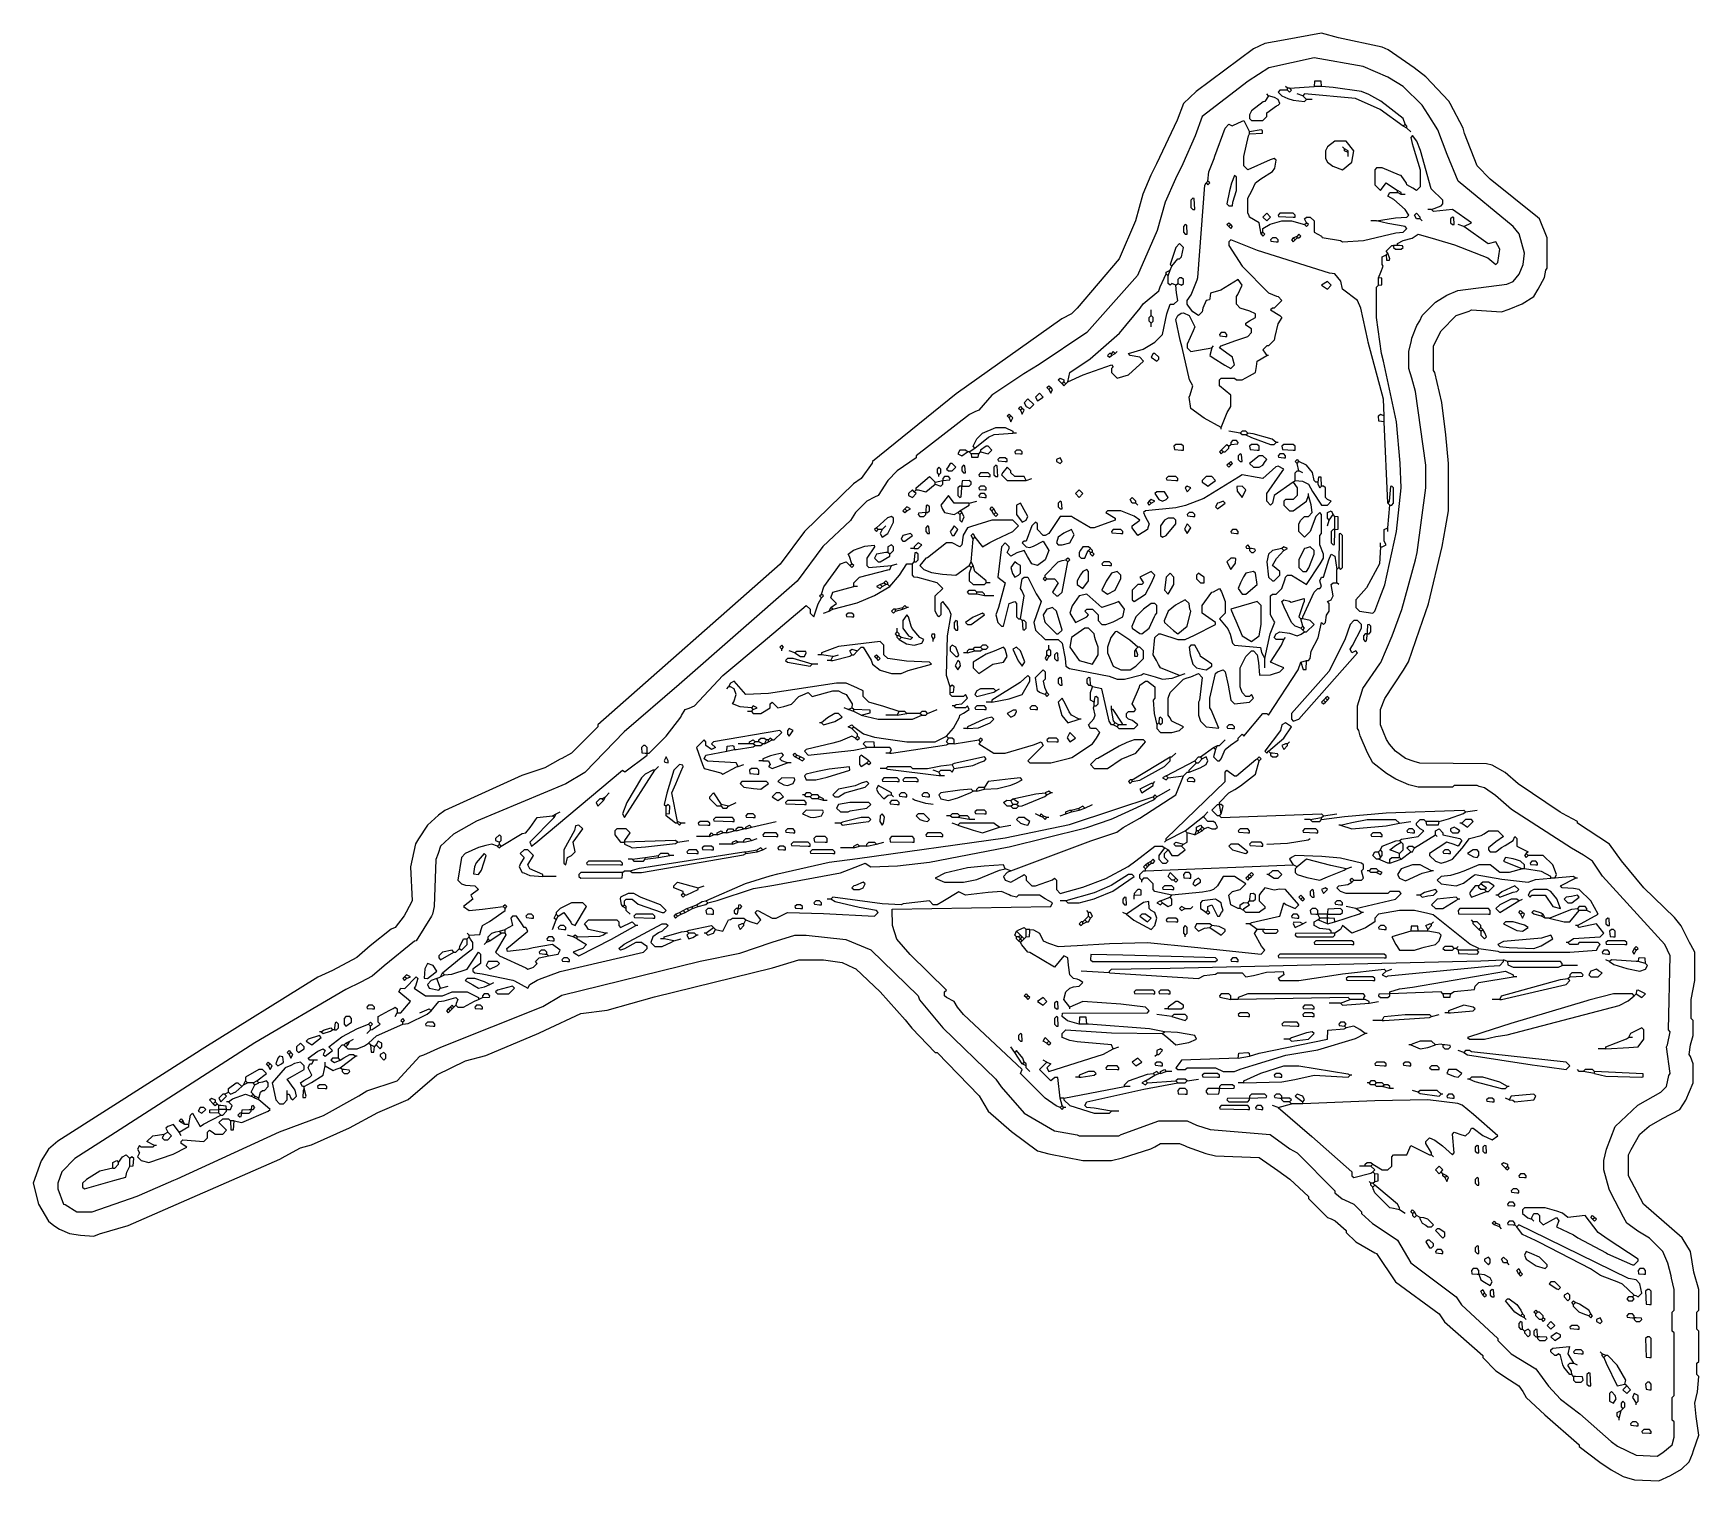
# Model space of a CAD drawing. Extents: x 0.25 to 2.48, y 0.03 to 1.97.
import ezdxf

# ---------------------------------------------------------------- set-up
doc = ezdxf.new("R2010")
doc.units = 0
doc.layers.get('0').update_dxf_attribs({"linetype": 'CONTINUOUS'})

msp = doc.modelspace()

# ---------------------------------------------------------------- linework, layer by layer
at = {"color": 7, "linetype": 'CONTINUOUS'}
for points in [[(2.43078, 0.03302), (2.446274, 0.040132), (2.46126, 0.04826), (2.47142, 0.05842), (2.475738, 0.068834), (2.477262, 0.073406), (2.48412, 0.09398), (2.48055, 0.119208), (2.47904, 0.13716), (2.48261, 0.152228), (2.48412, 0.17272), (2.48158, 0.17526), (2.48158, 0.1905), (2.48412, 0.19304), (2.48412, 0.23368), (2.48158, 0.23622), (2.48158, 0.25908), (2.48412, 0.26162), (2.48412, 0.28956), (2.477615, 0.312544), (2.473198, 0.340106), (2.461846, 0.358531), (2.409952, 0.403606), (2.39014, 0.44196), (2.39014, 0.4699), (2.393442, 0.477266), (2.40538, 0.49784), (2.417826, 0.508508), (2.435606, 0.518668), (2.45872, 0.53086), (2.466848, 0.543306), (2.4765, 0.56642), (2.4765, 0.59182), (2.473064, 0.601756), (2.47142, 0.60452), (2.472983, 0.617415), (2.4765, 0.62992), (2.4765, 0.65024), (2.47396, 0.65278), (2.47396, 0.67818), (2.47904, 0.70358), (2.47904, 0.74168), (2.473452, 0.751586), (2.471928, 0.754634), (2.46064, 0.776744), (2.45172, 0.787896), (2.41046, 0.82804), (2.38059, 0.864057), (2.36474, 0.88646), (2.32156, 0.9144), (2.32156, 0.91694), (2.301494, 0.927608), (2.298446, 0.929132), (2.242324, 0.96712), (2.224502, 0.982352), (2.207036, 0.992244), (2.199864, 0.994036), (2.110486, 0.994918), (2.102896, 0.997324), (2.090916, 1.00138), (2.07772, 1.01092), (2.069514, 1.020689), (2.065606, 1.026551), (2.0574, 1.04648), (2.0574, 1.0668), (2.063242, 1.081786), (2.088388, 1.119886), (2.094914, 1.130691), (2.109763, 1.173675), (2.121796, 1.208816), (2.140243, 1.285435), (2.14479, 1.310468), (2.14884, 1.3335), (2.14884, 1.397), (2.14512, 1.435021), (2.139657, 1.478475), (2.130164, 1.518696), (2.12852, 1.52146), (2.12852, 1.55448), (2.13868, 1.5748), (2.159, 1.59512), (2.164334, 1.597152), (2.176556, 1.601096), (2.17932, 1.60274), (2.21996, 1.6002), (2.229896, 1.603636), (2.247646, 1.610868), (2.26314, 1.62052), (2.268728, 1.630426), (2.277403, 1.646115), (2.279357, 1.655885), (2.28092, 1.65862), (2.28092, 1.69926), (2.27076, 1.72466), (2.26822, 1.7272), (2.20472, 1.778), (2.18694, 1.79578), (2.170056, 1.839184), (2.168264, 1.846356), (2.150872, 1.879346), (2.149348, 1.882394), (2.11836, 1.91516), (2.1026, 1.927235), (2.067814, 1.951228), (2.059686, 1.955038), (2.001325, 1.967523), (1.97866, 1.97358), (1.927688, 1.96445), (1.902655, 1.959903), (1.887474, 1.952752), (1.810563, 1.89545), (1.79324, 1.8796), (1.784858, 1.856994), (1.757172, 1.798574), (1.749552, 1.783334), (1.739004, 1.757904), (1.728978, 1.722374), (1.707388, 1.671066), (1.651, 1.60528), (1.64338, 1.59766), (1.630426, 1.590548), (1.488831, 1.490394), (1.37668, 1.39954), (1.376094, 1.397391), (1.36144, 1.37668), (1.350823, 1.36967), (1.28524, 1.30556), (1.252806, 1.261989), (1.00838, 1.04648), (1.00838, 1.04394), (0.97282, 1.00838), (0.959866, 1.001268), (0.957971, 1.000174), (0.937036, 0.988956), (0.906526, 0.978408), (0.803097, 0.93157), (0.794563, 0.92517), (0.77978, 0.91186), (0.767666, 0.893689), (0.764032, 0.886714), (0.75692, 0.85598), (0.75946, 0.81026), (0.751332, 0.795274), (0.74868, 0.790436), (0.7366, 0.7747), (0.731266, 0.772668), (0.703029, 0.749929), (0.685262, 0.734688), (0.652526, 0.717042), (0.632714, 0.708152), (0.477911, 0.611554), (0.470154, 0.606552), (0.284226, 0.488188), (0.27178, 0.47752), (0.262128, 0.462026), (0.25146, 0.4318), (0.258572, 0.403606), (0.27178, 0.381), (0.279009, 0.375334), (0.286766, 0.370332), (0.299872, 0.364287), (0.314808, 0.362153), (0.33274, 0.36068), (0.340106, 0.363982), (0.378714, 0.375158), (0.581914, 0.464312), (0.588889, 0.467946), (0.609854, 0.479298), (0.624616, 0.483496), (0.675386, 0.505968), (0.713486, 0.526542), (0.753842, 0.544188), (0.792226, 0.577088), (0.830804, 0.596004), (0.858296, 0.602876), (0.929386, 0.632968), (0.937514, 0.637032), (0.985657, 0.659306), (1.020928, 0.664007), (1.084385, 0.681697), (1.242314, 0.720598), (1.246886, 0.722122), (1.27762, 0.73152), (1.31064, 0.73152), (1.335927, 0.727848), (1.351026, 0.720852), (1.354074, 0.719328), (1.38684, 0.68834), (1.42048, 0.650736), (1.4294, 0.639584), (1.4605, 0.60706), (1.46304, 0.60706), (1.519428, 0.548894), (1.525954, 0.538089), (1.53162, 0.52832), (1.562638, 0.501008), (1.597914, 0.475488), (1.612705, 0.471463), (1.65862, 0.46228), (1.69672, 0.46228), (1.711788, 0.46585), (1.749806, 0.478028), (1.754886, 0.480568), (1.76276, 0.48514), (1.78816, 0.48514), (1.795526, 0.481838), (1.798574, 0.480568), (1.823496, 0.471544), (1.836471, 0.468575), (1.894789, 0.466145), (1.919849, 0.448994), (1.935937, 0.43749), (1.96088, 0.41402), (1.96088, 0.41148), (1.98628, 0.38608), (1.991614, 0.384048), (1.996694, 0.381508), (2.01168, 0.3683), (2.01168, 0.36576), (2.02438, 0.35306), (2.050034, 0.338328), (2.05232, 0.33782), (2.07772, 0.29972), (2.13614, 0.25654), (2.14315, 0.245923), (2.19456, 0.20066), (2.19456, 0.19812), (2.21234, 0.18034), (2.230511, 0.168226), (2.24282, 0.16002), (2.248486, 0.152791), (2.25298, 0.14478), (2.277829, 0.121291), (2.3241, 0.08128), (2.3241, 0.07874), (2.351649, 0.057834), (2.366889, 0.047674), (2.382774, 0.038862), (2.387346, 0.037338), (2.397844, 0.034193), (2.43078, 0.03302)], [(2.42824, 0.06604), (2.436114, 0.070612), (2.44856, 0.08128), (2.4511, 0.09144), (2.4511, 0.11176), (2.44856, 0.1143), (2.44856, 0.14478), (2.4511, 0.14732), (2.4511, 0.23114), (2.44856, 0.23368), (2.44856, 0.25908), (2.4511, 0.26162), (2.4511, 0.28956), (2.44753, 0.304628), (2.44705, 0.307512), (2.442972, 0.324866), (2.441448, 0.327914), (2.43586, 0.34036), (2.41808, 0.35814), (2.402449, 0.367714), (2.400691, 0.368886), (2.3876, 0.37846), (2.383106, 0.386471), (2.366518, 0.418846), (2.364232, 0.423926), (2.35712, 0.44958), (2.35712, 0.46228), (2.36069, 0.477348), (2.37236, 0.508), (2.402586, 0.536448), (2.43332, 0.55372), (2.44094, 0.56134), (2.444242, 0.576326), (2.44602, 0.57912), (2.44094, 0.61468), (2.442503, 0.617415), (2.44602, 0.635), (2.44348, 0.63754), (2.44602, 0.7366), (2.438908, 0.752094), (2.35519, 0.843737), (2.34188, 0.8636), (2.329571, 0.871806), (2.313686, 0.880872), (2.233221, 0.932811), (2.211779, 0.951869), (2.196876, 0.961764), (2.189704, 0.963556), (2.18694, 0.9652), (2.15646, 0.9652), (2.15392, 0.96266), (2.1082, 0.96266), (2.095695, 0.966177), (2.078111, 0.973406), (2.065477, 0.98105), (2.04724, 0.99568), (2.040206, 1.008771), (2.030356, 1.031464), (2.028564, 1.038636), (2.02692, 1.0414), (2.02692, 1.07188), (2.032762, 1.091946), (2.034032, 1.094994), (2.05678, 1.128256), (2.057908, 1.130046), (2.073402, 1.165606), (2.086102, 1.201166), (2.104683, 1.267655), (2.106637, 1.277425), (2.11836, 1.36398), (2.11836, 1.39446), (2.104683, 1.493325), (2.099684, 1.511076), (2.0955, 1.524), (2.0955, 1.54686), (2.09907, 1.561928), (2.099684, 1.564864), (2.106246, 1.582029), (2.110154, 1.587891), (2.11328, 1.59512), (2.13106, 1.6129), (2.146554, 1.622552), (2.161286, 1.628902), (2.227072, 1.637284), (2.2352, 1.64084), (2.243406, 1.650609), (2.248796, 1.663476), (2.25044, 1.67894), (2.243328, 1.704594), (2.2352, 1.7145), (2.16154, 1.77546), (2.147062, 1.811274), (2.134362, 1.844294), (2.12151, 1.864817), (2.11328, 1.87706), (2.08788, 1.90246), (2.079869, 1.906954), (2.067169, 1.914574), (2.034427, 1.929268), (1.9685, 1.94056), (1.907794, 1.927352), (1.880096, 1.90946), (1.81864, 1.86182), (1.809242, 1.836166), (1.792732, 1.798574), (1.782572, 1.778254), (1.768736, 1.747296), (1.758188, 1.709166), (1.731648, 1.649035), (1.6637, 1.57226), (1.599809, 1.529666), (1.579489, 1.516966), (1.5367, 1.48844), (1.51892, 1.46812), (1.513586, 1.466088), (1.506611, 1.462454), (1.4351, 1.40716), (1.4351, 1.40462), (1.4097, 1.38684), (1.397, 1.37414), (1.3843, 1.35382), (1.378966, 1.351788), (1.36906, 1.3462), (1.35382, 1.33096), (1.34681, 1.320343), (1.31003, 1.285697), (1.27569, 1.239063), (1.117209, 1.100406), (1.04342, 1.036945), (0.990991, 0.982394), (0.965454, 0.967232), (0.845566, 0.917448), (0.814949, 0.899746), (0.79756, 0.88392), (0.794258, 0.874014), (0.791159, 0.866093), (0.788721, 0.802687), (0.786504, 0.792704), (0.785368, 0.789686), (0.76454, 0.75692), (0.762457, 0.75631), (0.721898, 0.723272), (0.705582, 0.709288), (0.690626, 0.701548), (0.670306, 0.691388), (0.548386, 0.620268), (0.355346, 0.495808), (0.30734, 0.46482), (0.28956, 0.44704), (0.28448, 0.4318), (0.28448, 0.42418), (0.2921, 0.40386), (0.294386, 0.403352), (0.30988, 0.3937), (0.3302, 0.3937), (0.390906, 0.414528), (0.393954, 0.416052), (0.439674, 0.436118), (0.444246, 0.437642), (0.581406, 0.500888), (0.640334, 0.522732), (0.687949, 0.549226), (0.698754, 0.555752), (0.73914, 0.56896), (0.76962, 0.60198), (0.774954, 0.604012), (0.797814, 0.614172), (0.934329, 0.668606), (0.959866, 0.683768), (1.145286, 0.729742), (1.198708, 0.74017), (1.241806, 0.754888), (1.27254, 0.76454), (1.28778, 0.76454), (1.340896, 0.758564), (1.374394, 0.744728), (1.43764, 0.68326), (1.439672, 0.677926), (1.47066, 0.64008), (1.54178, 0.5715), (1.54879, 0.560883), (1.57988, 0.52578), (1.620296, 0.502024), (1.650828, 0.49681), (1.65354, 0.4953), (1.70688, 0.4953), (1.709674, 0.497078), (1.76022, 0.51562), (1.79832, 0.51562), (1.810766, 0.509778), (1.829024, 0.503816), (1.909623, 0.49723), (1.935937, 0.47813), (1.94564, 0.47244), (1.99644, 0.42164), (1.99644, 0.4191), (2.006346, 0.410972), (2.009394, 0.409448), (2.02184, 0.40386), (2.032, 0.3937), (2.032, 0.39116), (2.046849, 0.377874), (2.054469, 0.372794), (2.08026, 0.3556), (2.09804, 0.32512), (2.159, 0.2794), (2.16601, 0.268783), (2.21488, 0.22352), (2.21488, 0.22098), (2.23266, 0.2032), (2.26568, 0.18288), (2.282874, 0.159629), (2.2987, 0.14224), (2.324557, 0.12253), (2.366823, 0.08575), (2.375357, 0.07935), (2.400396, 0.067196), (2.42824, 0.06604)], [(1.93294, 1.89992), (1.9304, 1.90246)], [(1.93548, 1.89992), (1.93294, 1.89992)], [(1.93294, 1.89738), (1.93294, 1.89992)], [(1.93294, 1.89738), (1.93548, 1.89484), (1.93802, 1.89738), (1.93548, 1.89992)], [(1.93548, 1.89992), (1.9685, 1.90246)], [(1.97866, 1.90246), (1.978025, 1.909445), (1.969135, 1.909445), (1.9685, 1.90246)], [(1.97866, 1.90246), (1.9685, 1.90246)], [(2.09042, 1.85166), (2.08788, 1.85928), (2.068017, 1.87513), (2.057791, 1.882726), (2.041906, 1.891538), (2.032254, 1.895348), (1.994024, 1.901035), (1.97866, 1.90246)], [(1.90754, 1.88976), (1.90246, 1.88214), (1.900377, 1.88153), (1.88468, 1.86944), (1.88214, 1.86436), (1.88214, 1.85928), (1.88468, 1.85674), (1.89992, 1.85674), (1.905, 1.86182), (1.905, 1.8669), (1.918091, 1.876474), (1.92024, 1.87706), (1.92278, 1.8796), (1.92024, 1.88468), (1.915414, 1.887728), (1.90754, 1.88976)], [(1.90754, 1.88976), (1.905, 1.8923)], [(1.93294, 1.89738), (1.9304, 1.89738), (1.92278, 1.89738), (1.92024, 1.89484), (1.92532, 1.88976), (1.933466, 1.885994), (1.940336, 1.883784), (1.9558, 1.88214), (1.95834, 1.88468)], [(1.95326, 1.88976), (1.94564, 1.8923)], [(2.08788, 1.84912), (2.057009, 1.871394), (2.024243, 1.886126), (1.9558, 1.8923), (1.95326, 1.88976)], [(1.95834, 1.88468), (1.95326, 1.88976)], [(1.96596, 1.88468), (1.95834, 1.88468)], [(1.82626, 1.77546), (1.82729, 1.787988), (1.834642, 1.805686), (1.835658, 1.808734), (1.84912, 1.84658), (1.8542, 1.85166), (1.858694, 1.849511), (1.867357, 1.85359), (1.87452, 1.85674), (1.88214, 1.8415)], [(1.89738, 1.70434), (1.89484, 1.71958), (1.88214, 1.7272), (1.881632, 1.729486), (1.8796, 1.73228), (1.8796, 1.7526), (1.885188, 1.762506), (1.88976, 1.77292), (1.897126, 1.778508), (1.91262, 1.78816), (1.915668, 1.792986), (1.9177, 1.8034), (1.91516, 1.80594), (1.909826, 1.803908), (1.8796, 1.7907), (1.87452, 1.79578), (1.87452, 1.80848), (1.880577, 1.836225), (1.88214, 1.83896)], [(1.88214, 1.83896), (1.899285, 1.839595), (1.899285, 1.843405), (1.89738, 1.84404), (1.88214, 1.8415)], [(1.88214, 1.83896), (1.88214, 1.8415)], [(2.12598, 1.73736), (2.13868, 1.74244), (2.14122, 1.74498), (2.14122, 1.75006), (2.125472, 1.765046), (2.111248, 1.816354), (2.106168, 1.829054), (2.10058, 1.83642), (2.09804, 1.83388), (2.099818, 1.826006), (2.101342, 1.821434), (2.11074, 1.7907), (2.11074, 1.76784), (2.10566, 1.76276), (2.100834, 1.765808), (2.09296, 1.77038), (2.092452, 1.772666), (2.08534, 1.78308), (2.083054, 1.783588), (2.05994, 1.79324), (2.05232, 1.79324), (2.04978, 1.7907), (2.04978, 1.77038), (2.0574, 1.76276), (2.06502, 1.77292), (2.08026, 1.76276)], [(2.08788, 1.84912), (2.09042, 1.85166)], [(2.09296, 1.84658), (2.08788, 1.84912)], [(2.09296, 1.84912), (2.09042, 1.85166)], [(2.09296, 1.84658), (2.09296, 1.84912)], [(2.09804, 1.8415), (2.09296, 1.84658)], [(2.0066, 1.7907), (2.0193, 1.80086), (2.02184, 1.8161), (2.01168, 1.8288), (1.99644, 1.8288), (1.98628, 1.82118), (1.98374, 1.8161), (1.98374, 1.80594), (1.98628, 1.80086), (1.993646, 1.795272), (2.0066, 1.7907)], [(2.00914, 1.81864), (2.0066, 1.82118)], [(2.00914, 1.8161), (2.00914, 1.81864)], [(2.01422, 1.8161), (2.00914, 1.81864)], [(2.01422, 1.81356), (2.00914, 1.8161)], [(2.01422, 1.81356), (2.01422, 1.8161)], [(2.01422, 1.80848), (2.01422, 1.81356)], [(1.83134, 1.55194), (1.8288, 1.54178), (1.833423, 1.53863), (1.848866, 1.528572), (1.85674, 1.524), (1.86182, 1.52908), (1.859788, 1.536954), (1.85928, 1.53924), (1.854657, 1.54239), (1.8415, 1.55194), (1.84404, 1.55448), (1.862074, 1.561338), (1.8796, 1.56718), (1.88468, 1.57226), (1.88468, 1.57734), (1.87706, 1.58242), (1.87706, 1.58496), (1.881886, 1.588008), (1.88976, 1.59258), (1.88976, 1.59766), (1.882394, 1.600962), (1.86944, 1.60528), (1.86436, 1.61036), (1.86436, 1.62052), (1.866392, 1.623314), (1.87198, 1.63576), (1.8669, 1.64338), (1.843532, 1.629156), (1.829435, 1.624965), (1.8288, 1.61798), (1.828165, 1.616075), (1.82372, 1.61544), (1.819402, 1.605026), (1.81864, 1.6002), (1.81356, 1.59512), (1.80594, 1.6002), (1.800352, 1.607566), (1.79832, 1.61036), (1.79832, 1.61544), (1.803908, 1.622806), (1.811916, 1.643156), (1.812664, 1.646144), (1.822157, 1.770185), (1.82372, 1.77292)], [(1.82372, 1.77292), (1.82626, 1.77546)], [(1.82372, 1.77292), (1.82626, 1.77038), (1.8288, 1.77292), (1.82626, 1.77546)], [(1.85928, 1.74244), (1.859788, 1.747266), (1.86436, 1.76276), (1.86436, 1.78054), (1.86182, 1.78308), (1.857636, 1.772696), (1.855096, 1.762536), (1.85166, 1.74498), (1.8542, 1.74244), (1.85928, 1.74244)], [(1.80848, 1.73736), (1.807845, 1.751965), (1.80594, 1.7526), (1.8034, 1.75006), (1.8034, 1.7399), (1.80594, 1.73736), (1.80848, 1.73736)], [(2.05232, 1.72212), (2.077872, 1.726133), (2.09296, 1.7272), (2.0955, 1.72974), (2.09042, 1.73736), (2.075434, 1.750568), (2.06756, 1.75514), (2.0701, 1.76022), (2.08026, 1.76022)], [(2.08026, 1.76022), (2.08026, 1.76276)], [(2.08534, 1.75768), (2.08534, 1.76022), (2.08026, 1.76276)], [(2.08534, 1.75768), (2.08026, 1.76022)], [(2.09042, 1.75768), (2.08534, 1.75768)], [(1.8542, 1.7145), (1.85166, 1.71704), (1.8542, 1.71958), (1.85674, 1.71704)], [(1.905, 1.72212), (1.91008, 1.7272), (1.905, 1.73228), (1.89992, 1.7272), (1.905, 1.72212)], [(1.89992, 1.70688), (1.89992, 1.71196), (1.909826, 1.717548), (1.92532, 1.72212), (1.93802, 1.72212), (1.9558, 1.71704)], [(1.9431, 1.7272), (1.9431, 1.72974), (1.94056, 1.73228), (1.92278, 1.73228), (1.92024, 1.72974), (1.920875, 1.727835), (1.94056, 1.7272), (1.9431, 1.7272)], [(1.95834, 1.71958), (1.9558, 1.72466), (1.95834, 1.7272), (1.96342, 1.7272), (1.9685, 1.72212), (1.9685, 1.70688), (1.97866, 1.7018), (1.979295, 1.699895), (2.003923, 1.695626), (2.0066, 1.69418), (2.034692, 1.695653), (2.077915, 1.705903), (2.08788, 1.70688), (2.09296, 1.71196), (2.09042, 1.7145), (2.067388, 1.71855), (2.05232, 1.72212)], [(1.9558, 1.71704), (1.95834, 1.71958)], [(1.9558, 1.71704), (1.95834, 1.7145), (1.96088, 1.71704), (1.95834, 1.71958)], [(2.05232, 1.72212), (2.0447, 1.72212)], [(2.11074, 1.72466), (2.10566, 1.72466), (2.10312, 1.72974), (2.10566, 1.73228), (2.11074, 1.7272)], [(2.11074, 1.72466), (2.11074, 1.7272)], [(2.11328, 1.72212), (2.11074, 1.72466)], [(2.12598, 1.73736), (2.1209, 1.73736)], [(2.16916, 1.7145), (2.17932, 1.71958), (2.15392, 1.73736), (2.12852, 1.73482), (2.12598, 1.73736)], [(2.15646, 1.71704), (2.155825, 1.726565), (2.15392, 1.7272), (2.15138, 1.72466), (2.15138, 1.71958), (2.15392, 1.71704), (2.15646, 1.71704)], [(1.79832, 1.70434), (1.797685, 1.716405), (1.79578, 1.71704), (1.79324, 1.7145), (1.79324, 1.70688), (1.79578, 1.70434), (1.79832, 1.70434)], [(1.8542, 1.7145), (1.85674, 1.71704)], [(1.8542, 1.7145), (1.85674, 1.71196), (1.85928, 1.7145), (1.85674, 1.71704)], [(1.89738, 1.70434), (1.89992, 1.70688)], [(1.89738, 1.70434), (1.89992, 1.7018), (1.90246, 1.70434), (1.89992, 1.70688)], [(1.92024, 1.69418), (1.92024, 1.69672), (1.9177, 1.69926), (1.91262, 1.69926), (1.91008, 1.69672), (1.910715, 1.694815), (1.9177, 1.69418), (1.92024, 1.69418)], [(1.94056, 1.69926), (1.93802, 1.69672), (1.94056, 1.69418), (1.9431, 1.69672)], [(1.94056, 1.69926), (1.94564, 1.7018)], [(1.9431, 1.69672), (1.94056, 1.69926)], [(1.9431, 1.69672), (1.94564, 1.69926)], [(1.94564, 1.69926), (1.94818, 1.69926), (1.95072, 1.7018), (1.94818, 1.70434), (1.94564, 1.7018)], [(1.94564, 1.69926), (1.94564, 1.7018)], [(2.08026, 1.6891), (2.08026, 1.69164), (2.088052, 1.69569), (2.099797, 1.698808), (2.1082, 1.70434), (2.131284, 1.697616), (2.156714, 1.689862), (2.201398, 1.672688), (2.21234, 1.6637), (2.21488, 1.66624), (2.21742, 1.68402), (2.21234, 1.69418), (2.201926, 1.691132), (2.16916, 1.7145)], [(2.16916, 1.7145), (2.16154, 1.71704)], [(1.778, 1.66116), (1.78562, 1.67132), (1.78816, 1.67132), (1.7907, 1.67386), (1.79324, 1.68656), (1.78816, 1.69164), (1.78308, 1.68656), (1.77546, 1.6637), (1.778, 1.66116)], [(2.06248, 1.4605), (2.061365, 1.483236), (2.04113, 1.559388), (2.04065, 1.562272), (2.031238, 1.605026), (2.02692, 1.61544), (2.0066, 1.63068), (2.004568, 1.641094), (1.99644, 1.651), (1.989044, 1.651896), (1.892554, 1.682242), (1.85674, 1.69672), (1.8542, 1.69418), (1.8542, 1.6891), (1.87198, 1.66116), (1.90754, 1.6256), (1.917954, 1.621028), (1.92024, 1.62052), (1.92532, 1.61544), (1.91516, 1.60528), (1.91262, 1.60528), (1.91008, 1.60274), (1.92278, 1.59512), (1.92532, 1.59258), (1.919986, 1.584198), (1.915922, 1.566926), (1.91516, 1.5621), (1.90754, 1.55448), (1.905, 1.55448), (1.89992, 1.5494), (1.902968, 1.544574), (1.905, 1.54178)], [(2.05486, 1.64592), (2.057908, 1.653286), (2.06121, 1.66116), (2.05994, 1.6637), (2.05994, 1.67386), (2.06502, 1.6764)], [(2.06756, 1.67894), (2.06502, 1.68148), (2.07264, 1.6891), (2.07518, 1.6891)], [(2.06502, 1.6764), (2.06756, 1.67894)], [(2.06502, 1.6764), (2.065655, 1.669415), (2.069465, 1.669415), (2.0701, 1.67132), (2.06756, 1.67894)], [(2.08026, 1.6891), (2.07518, 1.6891)], [(2.07518, 1.6891), (2.07518, 1.68656), (2.07772, 1.68402), (2.08534, 1.68402), (2.08788, 1.68656), (2.087245, 1.688465), (2.0828, 1.6891), (2.08026, 1.6891)], [(1.77038, 1.651), (1.77038, 1.65354), (1.77546, 1.65608)], [(1.77292, 1.64846), (1.77546, 1.65608)], [(1.77546, 1.65608), (1.778, 1.66116)], [(1.6383, 1.50622), (1.64084, 1.51892), (1.668389, 1.537286), (1.707464, 1.571627), (1.735406, 1.604889), (1.739314, 1.610751), (1.76022, 1.62814), (1.761998, 1.633474), (1.77038, 1.651)], [(1.6383, 1.50622), (1.658874, 1.515872), (1.69672, 1.52908), (1.69926, 1.52654), (1.69672, 1.524), (1.69672, 1.51892), (1.70434, 1.5113), (1.719834, 1.515872), (1.7399, 1.53416), (1.73482, 1.53924), (1.72212, 1.54178), (1.71958, 1.54432), (1.739509, 1.549986), (1.75514, 1.55956), (1.7653, 1.56972), (1.771276, 1.597436), (1.77546, 1.61036), (1.78054, 1.61036), (1.78562, 1.61544), (1.784057, 1.625795), (1.78308, 1.63576)], [(1.77292, 1.64846), (1.77038, 1.651)], [(1.78308, 1.63576), (1.778, 1.6383), (1.77546, 1.63576), (1.77292, 1.6383), (1.77292, 1.64846)], [(1.78308, 1.63576), (1.78562, 1.6383)], [(1.78562, 1.6383), (1.7907, 1.63576), (1.79324, 1.6383), (1.79324, 1.64338), (1.7907, 1.64592), (1.78816, 1.64592), (1.78562, 1.64338), (1.78562, 1.6383)], [(1.98628, 1.63068), (1.99136, 1.63576), (1.98628, 1.64084), (1.97866, 1.63576), (1.98628, 1.63068)], [(2.0574, 1.28524), (2.056285, 1.262504), (2.038992, 1.229898), (2.02438, 1.21412), (2.02438, 1.20396), (2.02946, 1.19888), (2.04724, 1.19634), (2.04978, 1.19888), (2.056638, 1.216914), (2.063242, 1.234186), (2.079145, 1.305684), (2.08534, 1.36398), (2.083973, 1.397084), (2.079145, 1.452756), (2.061584, 1.533936), (2.059044, 1.544096), (2.05232, 1.59258), (2.05232, 1.63322), (2.05486, 1.63576)], [(2.05486, 1.63576), (2.05486, 1.64592)], [(2.05486, 1.63576), (2.059305, 1.636395), (2.059305, 1.645285), (2.05486, 1.64592)], [(1.75006, 1.58496), (1.74752, 1.5875), (1.74752, 1.59258), (1.75006, 1.59512)], [(1.75006, 1.59512), (1.75006, 1.60274)], [(1.75006, 1.58496), (1.7526, 1.5875), (1.7526, 1.59258), (1.75006, 1.59512)], [(1.84404, 1.44526), (1.820926, 1.457452), (1.8034, 1.47066), (1.80086, 1.4859), (1.802504, 1.488664), (1.80594, 1.50114), (1.801368, 1.509014), (1.791596, 1.552164), (1.789056, 1.562324), (1.78308, 1.59004), (1.78562, 1.59512), (1.790446, 1.598168), (1.79324, 1.59893), (1.80086, 1.59512), (1.80848, 1.57988), (1.806448, 1.574546), (1.79832, 1.55702), (1.79832, 1.55194), (1.8034, 1.54686), (1.83134, 1.55194)], [(1.75006, 1.57988), (1.75006, 1.58496)], [(1.85166, 1.56718), (1.85166, 1.56972), (1.84912, 1.57226), (1.84404, 1.57226), (1.8415, 1.56972), (1.842135, 1.567815), (1.84912, 1.56718), (1.85166, 1.56718)], [(1.69672, 1.54432), (1.69418, 1.54432), (1.69164, 1.54178), (1.69418, 1.53924), (1.69672, 1.54178)], [(1.7018, 1.54432), (1.69926, 1.54686), (1.69672, 1.54432)], [(1.69672, 1.54178), (1.69672, 1.54432)], [(1.69672, 1.54178), (1.7018, 1.54432)], [(1.7018, 1.54432), (1.70434, 1.54686)], [(1.75768, 1.53416), (1.76022, 1.5367), (1.76022, 1.53924), (1.75514, 1.54432), (1.7526, 1.54432), (1.75006, 1.53924), (1.75768, 1.53416)], [(1.83134, 1.55194), (1.83388, 1.55448)], [(1.84404, 1.44526), (1.852168, 1.465326), (1.85674, 1.4732), (1.85674, 1.48844), (1.8415, 1.50114), (1.8415, 1.50876), (1.84404, 1.5113), (1.86182, 1.5113), (1.86436, 1.50876), (1.87198, 1.50876), (1.876806, 1.511808), (1.881886, 1.514348), (1.88976, 1.51892), (1.891404, 1.526764), (1.8923, 1.53416), (1.905, 1.54178)], [(1.90754, 1.54178), (1.905, 1.54178)], [(1.6129, 1.49606), (1.61036, 1.4986), (1.6129, 1.50114), (1.61544, 1.4986)], [(1.6129, 1.49606), (1.61544, 1.4986)], [(1.6129, 1.49606), (1.61544, 1.49098), (1.61798, 1.49606), (1.61544, 1.4986)], [(1.63068, 1.50368), (1.6256, 1.50876), (1.62814, 1.5113), (1.63322, 1.50876), (1.63322, 1.50622)], [(1.63068, 1.50368), (1.63322, 1.50622)], [(1.63068, 1.50368), (1.63322, 1.50114), (1.63576, 1.50368)], [(1.63576, 1.50368), (1.63322, 1.50622)], [(1.63576, 1.50368), (1.6383, 1.50622)], [(1.5875, 1.47066), (1.59258, 1.47574), (1.58496, 1.48336), (1.57988, 1.47828), (1.58242, 1.4732), (1.5875, 1.47066)], [(1.59766, 1.48082), (1.60528, 1.4859), (1.6002, 1.49098), (1.59512, 1.4859), (1.59766, 1.48082)], [(1.55956, 1.45796), (1.55702, 1.4605), (1.55956, 1.46304), (1.5621, 1.4605)], [(1.55956, 1.45796), (1.5621, 1.4605)], [(1.55956, 1.45796), (1.5621, 1.45288), (1.56464, 1.45796), (1.5621, 1.4605)], [(1.5748, 1.46812), (1.57226, 1.47066), (1.5748, 1.4732), (1.57734, 1.47066)], [(1.5748, 1.46812), (1.57734, 1.47066)], [(1.5748, 1.46812), (1.57734, 1.46304), (1.57988, 1.46812), (1.57734, 1.47066)], [(2.06248, 1.45288), (2.055495, 1.453515), (2.05486, 1.4605), (2.0574, 1.46304), (2.06248, 1.4605)], [(2.06248, 1.45288), (2.06248, 1.4605)], [(2.06756, 1.34366), (2.06248, 1.45288)], [(1.51384, 1.41732), (1.5113, 1.41986), (1.51638, 1.43002), (1.524, 1.43764), (1.54178, 1.44526), (1.55448, 1.44526), (1.56464, 1.44018), (1.56464, 1.43764)], [(1.51384, 1.41732), (1.532116, 1.43194), (1.539606, 1.435628), (1.56464, 1.43764)], [(1.56972, 1.43764), (1.56464, 1.43764)], [(1.84404, 1.44272), (1.84404, 1.44526)], [(1.86944, 1.43764), (1.8542, 1.44018)], [(1.8796, 1.43764), (1.87706, 1.44018), (1.87198, 1.44018), (1.86944, 1.43764)], [(1.87706, 1.4351), (1.87198, 1.4351), (1.86944, 1.43764)], [(1.87706, 1.4351), (1.8796, 1.43764)], [(1.87706, 1.4351), (1.884426, 1.431798), (1.91008, 1.4224), (1.91516, 1.4224), (1.9177, 1.42494)], [(1.9177, 1.42494), (1.912229, 1.429434), (1.886996, 1.436744), (1.8796, 1.43764)], [(1.50368, 1.41224), (1.50114, 1.41478), (1.49352, 1.41478), (1.49098, 1.4097), (1.49606, 1.40716), (1.50368, 1.41224)], [(1.50622, 1.41224), (1.50368, 1.41224)], [(1.50622, 1.41224), (1.51384, 1.41732)], [(1.50876, 1.4097), (1.50622, 1.41224)], [(1.51892, 1.4097), (1.50876, 1.4097)], [(1.50876, 1.4097), (1.509395, 1.405255), (1.518285, 1.405255), (1.51892, 1.4097)], [(1.51892, 1.4097), (1.52146, 1.41224)], [(1.52146, 1.41224), (1.53162, 1.4097), (1.5367, 1.41478), (1.53162, 1.41986), (1.52908, 1.41986), (1.52146, 1.41478), (1.52146, 1.41224)], [(1.57734, 1.4097), (1.57734, 1.41224), (1.5748, 1.41478), (1.56972, 1.41478), (1.56718, 1.41224), (1.567815, 1.410335), (1.5748, 1.4097), (1.57734, 1.4097)], [(1.79324, 1.41478), (1.79324, 1.41986), (1.7907, 1.4224), (1.78308, 1.4224), (1.78054, 1.41986), (1.781175, 1.415415), (1.7907, 1.41478), (1.79324, 1.41478)], [(1.84404, 1.41478), (1.8415, 1.41224), (1.84404, 1.4097), (1.84658, 1.41224)], [(1.84404, 1.41478), (1.85166, 1.4224), (1.8542, 1.41986)], [(1.84658, 1.41224), (1.84404, 1.41478)], [(1.84658, 1.41224), (1.84912, 1.41224), (1.8542, 1.41732), (1.8542, 1.41986)], [(1.8542, 1.41986), (1.85674, 1.4224)], [(1.85674, 1.4224), (1.866265, 1.423035), (1.8669, 1.42494), (1.86436, 1.42748), (1.85928, 1.42748), (1.85674, 1.42494), (1.85674, 1.4224)], [(1.87198, 1.39954), (1.871345, 1.409065), (1.86944, 1.4097), (1.8669, 1.40716), (1.8669, 1.40208), (1.86944, 1.39954), (1.87198, 1.39954)], [(1.89484, 1.41478), (1.89484, 1.41986), (1.8923, 1.4224), (1.88468, 1.4224), (1.88214, 1.41986), (1.882775, 1.415415), (1.8923, 1.41478), (1.89484, 1.41478)], [(1.89484, 1.39192), (1.89992, 1.39446), (1.902968, 1.399286), (1.905, 1.40208), (1.89992, 1.40716), (1.89484, 1.40716), (1.88214, 1.397), (1.88722, 1.39192), (1.89484, 1.39192)], [(1.92024, 1.42494), (1.9177, 1.42494)], [(1.9304, 1.40462), (1.9304, 1.40716), (1.92786, 1.4097), (1.92278, 1.4097), (1.92024, 1.40716), (1.920875, 1.405255), (1.92786, 1.40462), (1.9304, 1.40462)], [(1.9431, 1.41478), (1.9431, 1.41986), (1.94056, 1.4224), (1.92786, 1.4224), (1.92532, 1.41986), (1.925955, 1.415415), (1.94056, 1.41478), (1.9431, 1.41478)], [(1.46558, 1.38176), (1.46812, 1.3843), (1.46812, 1.38938), (1.46558, 1.39192), (1.46304, 1.38938), (1.46304, 1.3843), (1.46558, 1.38176)], [(1.48336, 1.38684), (1.48844, 1.39192), (1.48336, 1.397), (1.48082, 1.397), (1.477772, 1.392174), (1.47574, 1.38938), (1.47828, 1.38684), (1.48336, 1.38684)], [(1.50114, 1.3843), (1.500505, 1.393825), (1.4986, 1.39446), (1.49606, 1.39192), (1.49606, 1.38684), (1.4986, 1.3843), (1.50114, 1.3843)], [(1.53416, 1.37922), (1.53416, 1.38176), (1.53162, 1.3843), (1.52146, 1.3843), (1.51892, 1.38176), (1.519555, 1.379855), (1.53162, 1.37922), (1.53416, 1.37922)], [(1.54432, 1.37922), (1.543685, 1.393825), (1.54178, 1.39446), (1.53924, 1.39192), (1.53924, 1.38176), (1.54178, 1.37922), (1.54432, 1.37922)], [(1.94056, 1.3716), (1.91516, 1.35382), (1.913128, 1.345946), (1.91262, 1.34366), (1.91008, 1.34112), (1.905, 1.3462), (1.905, 1.35636), (1.90815, 1.360983), (1.919654, 1.377071), (1.92786, 1.38938), (1.92024, 1.39319), (1.917446, 1.392428), (1.89992, 1.37668), (1.892105, 1.378243), (1.87198, 1.38176), (1.867357, 1.37861), (1.820672, 1.349756), (1.796034, 1.340612), (1.783001, 1.33722), (1.74244, 1.3335), (1.7399, 1.33096), (1.741932, 1.325626), (1.74752, 1.31572), (1.745488, 1.310386), (1.74498, 1.3081), (1.740154, 1.305052), (1.73228, 1.30048), (1.72466, 1.31064), (1.72466, 1.31318), (1.73482, 1.3208), (1.727454, 1.326388), (1.70942, 1.3335), (1.69164, 1.3335), (1.6891, 1.33096), (1.7018, 1.32334), (1.7018, 1.3208), (1.67386, 1.31064), (1.66878, 1.31064), (1.646174, 1.323848), (1.64338, 1.32588), (1.62814, 1.32588), (1.6129, 1.30302), (1.60782, 1.30048), (1.60528, 1.30048), (1.59766, 1.3081), (1.59766, 1.31572), (1.59512, 1.31826), (1.59004, 1.31318), (1.58242, 1.29286), (1.57988, 1.29286), (1.57734, 1.29032), (1.58242, 1.28524), (1.5875, 1.28397), (1.592326, 1.285748), (1.60528, 1.29286), (1.6129, 1.28016), (1.60782, 1.26746), (1.59766, 1.25984), (1.59004, 1.26238), (1.584452, 1.272286), (1.57988, 1.28016), (1.569974, 1.277112), (1.5621, 1.27254), (1.55702, 1.27762), (1.55956, 1.2827), (1.55956, 1.28524), (1.55448, 1.29032), (1.5494, 1.28524), (1.54432, 1.2446), (1.55448, 1.23698), (1.545216, 1.203736), (1.54178, 1.1938), (1.54432, 1.18364), (1.5494, 1.17856), (1.55194, 1.17856), (1.55956, 1.20904), (1.56718, 1.21158), (1.56972, 1.20904), (1.56972, 1.19126), (1.57226, 1.18872), (1.5748, 1.18872)], [(1.55702, 1.39954), (1.55702, 1.40208), (1.55448, 1.40462), (1.54686, 1.40462), (1.54432, 1.40208), (1.544955, 1.400175), (1.55448, 1.39954), (1.55702, 1.39954)], [(1.58242, 1.37414), (1.57988, 1.37922), (1.56718, 1.37922), (1.5621, 1.3843), (1.5621, 1.38684), (1.55702, 1.39192), (1.551432, 1.384554), (1.5494, 1.38176), (1.55702, 1.37414), (1.58242, 1.37414)], [(1.62814, 1.397), (1.63068, 1.39954), (1.62814, 1.40462), (1.62306, 1.40208), (1.62306, 1.39954), (1.62814, 1.397)], [(1.8542, 1.397), (1.85166, 1.39446), (1.8542, 1.39192), (1.85674, 1.39446)], [(1.85674, 1.39446), (1.85928, 1.397), (1.85674, 1.39954), (1.8542, 1.397)], [(1.85674, 1.39446), (1.8542, 1.397)], [(1.94564, 1.397), (1.9431, 1.39954), (1.94564, 1.40208), (1.94818, 1.39954)], [(1.9431, 1.37414), (1.9431, 1.3843), (1.94564, 1.38684), (1.94818, 1.38684)], [(1.94564, 1.397), (1.94818, 1.39954)], [(1.94818, 1.38684), (1.94564, 1.397)], [(1.97358, 1.3716), (1.97104, 1.3716), (1.9685, 1.37414), (1.966468, 1.384554), (1.95834, 1.39446), (1.94818, 1.39954)], [(1.95326, 1.3843), (1.94818, 1.38684)], [(1.4351, 1.36144), (1.4351, 1.36398), (1.45288, 1.37922), (1.4605, 1.3716)], [(1.4351, 1.36144), (1.43764, 1.36144), (1.4478, 1.3589), (1.4605, 1.36906)], [(1.4605, 1.3716), (1.47066, 1.37414)], [(1.4605, 1.36906), (1.46812, 1.36652), (1.47066, 1.36906), (1.47066, 1.37414)], [(1.4605, 1.36906), (1.4605, 1.3716)], [(1.46558, 1.37922), (1.46558, 1.38176)], [(1.47066, 1.37414), (1.480185, 1.374775), (1.48082, 1.37668), (1.47828, 1.37922), (1.4732, 1.37922), (1.47066, 1.37668), (1.47066, 1.37414)], [(1.49606, 1.36652), (1.49352, 1.36652), (1.49098, 1.36398), (1.49098, 1.35382), (1.49352, 1.35128), (1.495425, 1.351915), (1.49606, 1.36398), (1.49606, 1.36652)], [(1.49606, 1.36652), (1.50622, 1.36652), (1.50876, 1.36906), (1.50876, 1.3716), (1.50622, 1.37414), (1.496695, 1.373505), (1.49606, 1.36906), (1.49606, 1.36652)], [(1.52908, 1.36144), (1.52908, 1.36398), (1.52654, 1.36652), (1.52146, 1.36652), (1.51892, 1.36398), (1.519555, 1.362075), (1.52654, 1.36144), (1.52908, 1.36144)], [(1.58242, 1.37414), (1.59004, 1.37668)], [(1.78562, 1.37414), (1.78562, 1.37668), (1.78308, 1.37922), (1.77292, 1.37922), (1.77038, 1.37668), (1.771015, 1.374775), (1.78308, 1.37414), (1.78562, 1.37414)], [(1.79832, 1.3589), (1.8034, 1.36398), (1.79832, 1.36652), (1.79578, 1.36398), (1.79832, 1.3589)], [(1.82626, 1.36652), (1.83642, 1.37414), (1.83134, 1.37922), (1.82372, 1.37922), (1.81864, 1.37414), (1.81864, 1.3716), (1.823466, 1.368552), (1.82626, 1.36652)], [(1.87198, 1.35128), (1.87706, 1.36144), (1.87198, 1.36652), (1.864995, 1.365885), (1.865481, 1.359572), (1.87198, 1.35128)], [(1.94056, 1.3716), (1.94564, 1.36398), (1.94564, 1.35382), (1.94056, 1.34874), (1.9304, 1.34874), (1.92786, 1.3462), (1.92786, 1.34112), (1.93548, 1.3335), (1.94056, 1.3335), (1.95834, 1.3462), (1.96088, 1.35382)], [(1.94056, 1.3716), (1.9431, 1.37414)], [(1.9431, 1.37414), (1.953036, 1.373244), (1.96088, 1.36906), (1.966546, 1.359291), (1.97866, 1.34112), (1.98628, 1.34112), (1.99136, 1.3462), (1.98628, 1.34874), (1.98374, 1.35128), (1.98374, 1.36398), (1.9812, 1.36652), (1.97866, 1.36652)], [(1.97866, 1.36652), (1.978025, 1.378585), (1.974215, 1.378585), (1.97358, 1.3716)], [(1.97358, 1.3716), (1.97358, 1.36906), (1.97612, 1.36398), (1.97866, 1.36652)], [(2.0701, 1.34112), (2.07264, 1.34112), (2.07518, 1.34366), (2.07518, 1.36398), (2.07264, 1.36652), (2.070735, 1.365885), (2.069006, 1.346337), (2.06756, 1.34366)], [(1.43256, 1.3589), (1.43002, 1.36144), (1.42494, 1.35636), (1.42494, 1.35382), (1.43002, 1.35128), (1.4351, 1.35636), (1.43256, 1.3589)], [(1.43256, 1.3589), (1.4351, 1.36144)], [(1.4478, 1.33096), (1.45034, 1.33096), (1.45288, 1.3335), (1.45288, 1.33858), (1.45034, 1.34112), (1.448435, 1.340485), (1.4478, 1.3335), (1.4478, 1.33096)], [(1.50622, 1.34366), (1.4859, 1.34366), (1.47828, 1.35382), (1.46812, 1.34112), (1.470152, 1.335786), (1.4732, 1.33096), (1.4859, 1.32842), (1.49098, 1.33096)], [(1.49352, 1.3335), (1.50622, 1.34112), (1.50622, 1.34366)], [(1.50622, 1.34366), (1.51638, 1.3462)], [(1.52908, 1.35128), (1.52908, 1.35382), (1.52654, 1.35636), (1.52146, 1.35636), (1.51892, 1.35382), (1.519555, 1.351915), (1.52654, 1.35128), (1.52908, 1.35128)], [(1.57734, 1.31826), (1.58242, 1.3208), (1.58496, 1.32588), (1.581912, 1.330706), (1.5748, 1.34366), (1.56972, 1.34112), (1.56972, 1.32842), (1.57734, 1.31826)], [(1.63068, 1.33604), (1.630045, 1.345565), (1.62814, 1.3462), (1.6256, 1.34366), (1.6256, 1.33858), (1.62814, 1.33604), (1.63068, 1.33604)], [(1.65354, 1.35128), (1.65862, 1.35636), (1.65354, 1.36144), (1.64846, 1.35636), (1.65354, 1.35128)], [(1.72974, 1.34366), (1.72466, 1.34366), (1.72212, 1.34874), (1.72466, 1.35128), (1.72974, 1.3462)], [(1.72974, 1.34366), (1.72974, 1.3462)], [(1.73228, 1.34112), (1.72974, 1.34366)], [(1.74752, 1.3462), (1.74498, 1.34366), (1.74752, 1.34112), (1.75006, 1.34366)], [(1.75006, 1.34366), (1.75514, 1.3462), (1.75006, 1.34874), (1.74752, 1.3462)], [(1.75006, 1.34366), (1.74752, 1.3462)], [(1.7653, 1.3462), (1.77038, 1.34874), (1.77292, 1.35128), (1.76784, 1.3589), (1.75768, 1.3589), (1.75514, 1.35636), (1.76022, 1.34874), (1.7653, 1.3462)], [(1.83896, 1.33604), (1.84912, 1.34366), (1.84658, 1.3462), (1.841246, 1.344168), (1.83896, 1.34366), (1.83642, 1.33858), (1.83896, 1.33604)], [(1.90246, 1.13538), (1.909572, 1.168654), (1.915668, 1.183894), (1.914652, 1.185926), (1.91008, 1.1938), (1.91008, 1.2192), (1.91262, 1.22174), (1.9177, 1.22174), (1.92532, 1.22936), (1.929892, 1.242314), (1.9304, 1.2446), (1.93294, 1.24714), (1.93802, 1.24714), (1.955546, 1.236472), (1.95834, 1.23444), (1.976628, 1.262126), (1.9812, 1.27), (1.9812, 1.27508), (1.97612, 1.28778), (1.97612, 1.30048), (1.97866, 1.30302), (1.97866, 1.32842), (1.97612, 1.33096), (1.97104, 1.32588), (1.96342, 1.30556), (1.9558, 1.29794), (1.94818, 1.30556), (1.94818, 1.31572), (1.95072, 1.3208), (1.9558, 1.32588), (1.96088, 1.32588), (1.96596, 1.33096), (1.964397, 1.341315), (1.96088, 1.35382)], [(1.96088, 1.35382), (1.96088, 1.35636)], [(2.0701, 1.34112), (2.06756, 1.34366)], [(2.06756, 1.31064), (2.0701, 1.34112)], [(1.38938, 1.3081), (1.38684, 1.30302), (1.38938, 1.29794), (1.397, 1.30302), (1.40462, 1.31826), (1.40462, 1.32334), (1.40208, 1.32588), (1.396746, 1.323848), (1.38176, 1.31064)], [(1.41986, 1.33604), (1.41732, 1.3335), (1.41986, 1.33096), (1.4224, 1.3335)], [(1.4224, 1.3335), (1.42748, 1.33604), (1.4224, 1.33858), (1.41986, 1.33604)], [(1.4224, 1.3335), (1.41986, 1.33604)], [(1.4478, 1.33096), (1.438275, 1.330325), (1.43764, 1.32842), (1.44018, 1.32588), (1.44526, 1.32588), (1.4478, 1.32842), (1.4478, 1.33096)], [(1.51384, 1.29794), (1.524, 1.28524), (1.533906, 1.290828), (1.542034, 1.294892), (1.56464, 1.30556), (1.57226, 1.31318), (1.56464, 1.3208), (1.5367, 1.3208), (1.509014, 1.312418), (1.50368, 1.31064), (1.498092, 1.300734), (1.49606, 1.28778), (1.49352, 1.28524), (1.48336, 1.29032), (1.47574, 1.29032), (1.450086, 1.270508), (1.4478, 1.27), (1.44018, 1.25984), (1.44526, 1.25476), (1.455572, 1.250747), (1.470508, 1.248613), (1.48844, 1.24714), (1.50622, 1.25984)], [(1.49098, 1.33096), (1.49352, 1.3335)], [(1.49352, 1.32842), (1.49098, 1.33096)], [(1.49606, 1.33096), (1.49352, 1.3335)], [(1.49352, 1.32842), (1.49606, 1.33096)], [(1.49352, 1.32842), (1.49352, 1.3208), (1.49606, 1.31826), (1.499616, 1.325372), (1.49606, 1.33096)], [(1.5367, 1.3335), (1.53416, 1.33604), (1.5367, 1.33858), (1.53924, 1.33604)], [(1.5367, 1.3335), (1.53924, 1.33604)], [(1.53924, 1.32842), (1.5367, 1.3335)], [(1.54178, 1.33096), (1.53924, 1.33604)], [(1.53924, 1.32842), (1.54178, 1.33096)], [(1.53924, 1.32842), (1.54178, 1.32588), (1.54432, 1.32842), (1.54178, 1.33096)], [(1.7653, 1.29794), (1.77038, 1.30048), (1.78308, 1.31572), (1.78308, 1.3208), (1.78054, 1.32334), (1.77292, 1.32334), (1.76784, 1.3208), (1.76276, 1.31318), (1.76276, 1.30048), (1.7653, 1.29794)], [(1.80848, 1.32588), (1.80848, 1.32842), (1.80594, 1.33096), (1.80086, 1.33096), (1.79832, 1.32842), (1.798955, 1.326515), (1.80594, 1.32588), (1.80848, 1.32588)], [(1.98882, 1.3208), (1.98628, 1.32334), (1.98628, 1.33096), (1.99136, 1.3335), (1.9939, 1.32842)], [(1.98628, 1.31318), (1.98882, 1.3208)], [(1.98882, 1.3208), (1.9939, 1.32842)], [(1.99644, 1.32588), (1.9939, 1.32842)], [(1.99644, 1.3081), (1.99644, 1.32588)], [(1.99644, 1.3081), (2.000885, 1.308735), (2.000885, 1.325245), (1.99644, 1.32588)], [(1.38176, 1.31064), (1.37922, 1.3081), (1.38176, 1.30556), (1.3843, 1.3081)], [(1.3843, 1.3081), (1.38176, 1.31064)], [(1.38938, 1.3081), (1.3843, 1.3081)], [(1.38938, 1.3081), (1.39446, 1.31318)], [(1.41986, 1.29286), (1.43002, 1.30048), (1.42748, 1.30302), (1.41732, 1.30048), (1.41478, 1.2954), (1.41732, 1.29286), (1.41986, 1.29286)], [(1.45288, 1.30302), (1.452245, 1.312545), (1.45034, 1.31318), (1.4478, 1.31064), (1.4478, 1.30556), (1.45034, 1.30302), (1.45288, 1.30302)], [(1.4859, 1.30048), (1.49098, 1.3081), (1.4859, 1.31318), (1.482852, 1.308354), (1.48082, 1.30556), (1.48336, 1.30048), (1.4859, 1.30048)], [(1.5113, 1.2954), (1.50876, 1.30048), (1.5113, 1.30302), (1.51384, 1.29794)], [(1.50876, 1.26492), (1.5113, 1.2954)], [(1.5113, 1.2954), (1.51384, 1.29794)], [(1.63068, 1.28778), (1.64084, 1.29032), (1.646936, 1.300988), (1.64338, 1.3081), (1.632966, 1.303528), (1.6256, 1.29794), (1.62306, 1.29032), (1.6256, 1.28778), (1.63068, 1.28778)], [(1.71196, 1.30302), (1.71196, 1.30556), (1.70942, 1.3081), (1.69926, 1.3081), (1.69672, 1.30556), (1.697355, 1.303655), (1.70942, 1.30302), (1.71196, 1.30302)], [(1.79832, 1.30302), (1.8034, 1.31064), (1.79832, 1.31572), (1.794764, 1.308608), (1.79832, 1.30302)], [(1.8669, 1.30302), (1.8669, 1.30556), (1.86436, 1.3081), (1.85928, 1.3081), (1.85674, 1.30556), (1.857375, 1.303655), (1.86436, 1.30302), (1.8669, 1.30302)], [(1.99644, 1.3081), (1.9939, 1.3081), (1.99136, 1.30556), (1.99136, 1.29032), (1.9939, 1.28778), (1.995805, 1.288415), (1.99644, 1.30556), (1.99644, 1.3081)], [(2.00152, 1.2573), (2.00406, 1.25476), (2.0066, 1.2573), (2.0066, 1.30048), (2.00406, 1.30302), (2.002155, 1.302385), (2.00152, 1.2573)], [(2.0574, 1.28524), (2.05994, 1.28524), (2.06502, 1.28778), (2.06248, 1.29286), (2.06248, 1.3081), (2.06756, 1.31064)], [(2.06756, 1.30556), (2.06756, 1.31064)], [(1.34874, 1.26238), (1.345692, 1.272286), (1.34366, 1.27508), (1.351026, 1.280668), (1.366266, 1.286002), (1.378585, 1.287145), (1.37922, 1.28524), (1.36906, 1.27), (1.36906, 1.25984), (1.3716, 1.2573), (1.40208, 1.25984)], [(1.397, 1.27762), (1.39446, 1.27762), (1.38176, 1.27508), (1.37922, 1.27), (1.3843, 1.26492), (1.38684, 1.26492), (1.39954, 1.27254), (1.39954, 1.27508)], [(1.39954, 1.27508), (1.40462, 1.28016), (1.40462, 1.28524), (1.40208, 1.28778), (1.397, 1.28524), (1.397, 1.27762)], [(1.39954, 1.27508), (1.397, 1.27762)], [(1.43256, 1.2827), (1.42748, 1.2827)], [(1.43256, 1.2827), (1.4351, 1.2827), (1.43764, 1.2827), (1.44272, 1.28778), (1.43764, 1.29032), (1.43256, 1.28524), (1.43256, 1.2827)], [(1.43256, 1.26492), (1.4351, 1.26492), (1.43764, 1.26746), (1.43764, 1.27508), (1.4351, 1.27762), (1.433195, 1.276985), (1.43256, 1.26746), (1.43256, 1.26492)], [(1.66878, 1.2827), (1.66624, 1.28524), (1.65862, 1.28524), (1.655572, 1.280414), (1.65354, 1.27762), (1.65354, 1.27254), (1.65608, 1.27), (1.66116, 1.27), (1.664462, 1.277366), (1.66624, 1.28016)], [(1.66624, 1.28016), (1.66878, 1.2827)], [(1.66878, 1.27762), (1.66624, 1.28016)], [(1.67132, 1.28016), (1.66878, 1.2827)], [(1.67132, 1.27762), (1.66878, 1.27762)], [(1.66878, 1.27508), (1.66878, 1.27762)], [(1.66878, 1.27508), (1.67132, 1.27254), (1.67386, 1.27508), (1.67132, 1.27762)], [(1.67132, 1.27762), (1.67132, 1.28016)], [(1.88214, 1.2827), (1.88214, 1.28524), (1.8796, 1.28778), (1.87706, 1.28524), (1.877695, 1.283335), (1.88214, 1.2827)], [(1.88214, 1.2827), (1.88214, 1.28016), (1.88468, 1.27762), (1.88722, 1.27762), (1.88976, 1.28016), (1.889125, 1.282065), (1.88468, 1.2827), (1.88214, 1.2827)], [(1.92532, 1.2827), (1.91262, 1.28016), (1.90754, 1.27508), (1.905, 1.26492), (1.90754, 1.2446), (1.91262, 1.23952), (1.91516, 1.23952), (1.92278, 1.24714), (1.92278, 1.25222), (1.91262, 1.25984), (1.91832, 1.269504), (1.92786, 1.28016)], [(1.92786, 1.28016), (1.93294, 1.2827), (1.92786, 1.28524), (1.92532, 1.2827)], [(1.92786, 1.28016), (1.92532, 1.2827)], [(1.95834, 1.25222), (1.961388, 1.257046), (1.9685, 1.27508), (1.9685, 1.28016), (1.96342, 1.28524), (1.958086, 1.283208), (1.9558, 1.2827), (1.952752, 1.277874), (1.94818, 1.26746), (1.94818, 1.2573), (1.95326, 1.25222), (1.95834, 1.25222)], [(1.95326, 1.18872), (1.95326, 1.19126), (1.9685, 1.22428), (1.97358, 1.22936), (1.97612, 1.22936), (1.97866, 1.2319), (1.97612, 1.23952), (1.97866, 1.2446), (1.9812, 1.2446), (1.988058, 1.267714), (1.99136, 1.27508), (1.99644, 1.27254), (1.99898, 1.25476)], [(2.0574, 1.28524), (2.0574, 1.29032)], [(1.3081, 1.22174), (1.311226, 1.231509), (1.3335, 1.26238), (1.34112, 1.26492), (1.3462, 1.25984)], [(1.3462, 1.25984), (1.34874, 1.26238)], [(1.3462, 1.25984), (1.34874, 1.2573), (1.35128, 1.25984), (1.34874, 1.26238)], [(1.35128, 1.2319), (1.35128, 1.23444), (1.35128, 1.23698), (1.3589, 1.2446), (1.397254, 1.254252), (1.39954, 1.25476), (1.40208, 1.25984)], [(1.39954, 1.2319), (1.412748, 1.246886), (1.4224, 1.26238), (1.43002, 1.26238)], [(1.40208, 1.25984), (1.4097, 1.26238)], [(1.43002, 1.26238), (1.43256, 1.26492)], [(1.48082, 1.09728), (1.47574, 1.11252), (1.477148, 1.165973), (1.481836, 1.194308), (1.480312, 1.198626), (1.478788, 1.201674), (1.47066, 1.21158), (1.46812, 1.20904), (1.46812, 1.1938), (1.46558, 1.19126), (1.46304, 1.1938), (1.4605, 1.19888), (1.4605, 1.2192), (1.47066, 1.22936), (1.46304, 1.23698), (1.437386, 1.243838), (1.43256, 1.2446), (1.43002, 1.24714), (1.43002, 1.26238)], [(1.50622, 1.25984), (1.50876, 1.26492)], [(1.50876, 1.2573), (1.50622, 1.25984)], [(1.50876, 1.2573), (1.50622, 1.24968), (1.50622, 1.23952), (1.5113, 1.23444), (1.52654, 1.23444), (1.52908, 1.23698)], [(1.5113, 1.25984), (1.50876, 1.26492)], [(1.50876, 1.2573), (1.5113, 1.25984)], [(1.52908, 1.23698), (1.52908, 1.23952), (1.51384, 1.25222), (1.5113, 1.25984)], [(1.56718, 1.2446), (1.57226, 1.24714), (1.5748, 1.24968), (1.5748, 1.25984), (1.569974, 1.262888), (1.56718, 1.26492), (1.5621, 1.2573), (1.564132, 1.249426), (1.56718, 1.2446)], [(1.60782, 1.2446), (1.60782, 1.24714), (1.6256, 1.26492), (1.630934, 1.266698), (1.63576, 1.26746)], [(1.61036, 1.24206), (1.62052, 1.24206), (1.6256, 1.23698), (1.61798, 1.22428), (1.62306, 1.2192), (1.6256, 1.2192), (1.63068, 1.22428), (1.6383, 1.26492)], [(1.6383, 1.26492), (1.64084, 1.26746), (1.6383, 1.27), (1.63576, 1.26746)], [(1.6383, 1.26492), (1.63576, 1.26746)], [(1.65862, 1.22936), (1.66624, 1.23952), (1.66624, 1.25222), (1.6637, 1.25476), (1.65862, 1.25222), (1.655572, 1.247394), (1.651, 1.23952), (1.651, 1.23444), (1.65862, 1.22936)], [(1.69672, 1.25984), (1.69672, 1.26238), (1.69418, 1.26492), (1.68656, 1.26492), (1.68402, 1.26238), (1.684655, 1.260475), (1.69418, 1.25984), (1.69672, 1.25984)], [(1.69164, 1.22174), (1.7018, 1.22682), (1.707642, 1.239266), (1.70942, 1.24206), (1.70942, 1.24714), (1.70434, 1.25222), (1.69672, 1.24968), (1.689608, 1.239266), (1.68402, 1.22682), (1.69164, 1.22174)], [(1.7272, 1.21158), (1.74244, 1.22174), (1.750568, 1.236726), (1.75514, 1.24714), (1.75006, 1.25222), (1.73482, 1.2446), (1.7399, 1.23698), (1.73736, 1.23444), (1.73228, 1.23444), (1.72466, 1.22682), (1.72466, 1.21412), (1.7272, 1.21158)], [(1.85674, 1.25476), (1.863239, 1.263052), (1.863725, 1.269365), (1.86182, 1.27), (1.85674, 1.27), (1.85166, 1.26492), (1.85674, 1.25476)], [(1.87706, 1.22174), (1.8923, 1.23444), (1.88976, 1.24968), (1.88722, 1.25222), (1.879346, 1.250188), (1.87706, 1.24968), (1.874012, 1.244854), (1.869948, 1.236726), (1.8669, 1.22936), (1.87198, 1.22174), (1.87706, 1.22174)], [(1.99898, 1.25476), (2.00152, 1.2573)], [(1.99898, 1.23698), (1.99898, 1.25476)], [(1.3208, 1.20396), (1.32842, 1.20904), (1.3208, 1.21666), (1.32334, 1.22428), (1.35128, 1.2319)], [(1.32334, 1.20142), (1.356136, 1.209936), (1.378966, 1.219708), (1.39954, 1.2319)], [(1.35636, 1.2319), (1.35128, 1.2319)], [(1.38684, 1.23444), (1.38176, 1.2319), (1.38684, 1.22936), (1.38938, 1.2319)], [(1.38684, 1.23444), (1.39192, 1.23698)], [(1.38938, 1.2319), (1.38684, 1.23444)], [(1.38938, 1.2319), (1.39446, 1.23444)], [(1.397, 1.23698), (1.39446, 1.23952), (1.39192, 1.23698)], [(1.39446, 1.23444), (1.39192, 1.23698)], [(1.397, 1.23444), (1.39446, 1.23444)], [(1.397, 1.23444), (1.397, 1.23698)], [(1.39954, 1.2319), (1.397, 1.23444)], [(1.53416, 1.23698), (1.52908, 1.23698)], [(1.5748, 1.18872), (1.57988, 1.2192), (1.576578, 1.226566), (1.5748, 1.22936), (1.57734, 1.24206), (1.57988, 1.2446), (1.58496, 1.2446), (1.595706, 1.222131), (1.60274, 1.21158), (1.59258, 1.18364), (1.59512, 1.17348), (1.60782, 1.16078), (1.6256, 1.16078), (1.63068, 1.1557), (1.634783, 1.135185), (1.63576, 1.12522), (1.640449, 1.122094), (1.693926, 1.111758), (1.70434, 1.10744), (1.7145, 1.10744), (1.737106, 1.113282), (1.7399, 1.11506), (1.755364, 1.110876), (1.7653, 1.10744), (1.778224, 1.109084), (1.78816, 1.11252)], [(1.60782, 1.2446), (1.60528, 1.24206), (1.60782, 1.23952), (1.61036, 1.24206)], [(1.61036, 1.24206), (1.60782, 1.2446)], [(1.78816, 1.11252), (1.76276, 1.12268), (1.759712, 1.127506), (1.757172, 1.132586), (1.7526, 1.14046), (1.75514, 1.16332), (1.76022, 1.1684), (1.76276, 1.1684), (1.78562, 1.16078), (1.79578, 1.16078), (1.808023, 1.16647), (1.83642, 1.1811), (1.83642, 1.18364), (1.81864, 1.19634), (1.81864, 1.2065), (1.83134, 1.22428), (1.833626, 1.224788), (1.8415, 1.22936), (1.844548, 1.224534), (1.84912, 1.21158), (1.84912, 1.19634), (1.8415, 1.18872), (1.852999, 1.175162), (1.855844, 1.168176), (1.85928, 1.1557), (1.86182, 1.15316), (1.896745, 1.149985), (1.898142, 1.143254), (1.90246, 1.13538)], [(1.77292, 1.22174), (1.78054, 1.23444), (1.78054, 1.2446), (1.77546, 1.24968), (1.77038, 1.2446), (1.76784, 1.22682), (1.77292, 1.22174)], [(1.82118, 1.23698), (1.82118, 1.23952), (1.82118, 1.2446), (1.816354, 1.247648), (1.81356, 1.24968), (1.81102, 1.24714), (1.81102, 1.24206), (1.8161, 1.23698), (1.82118, 1.23698)], [(1.95834, 1.13284), (1.96088, 1.13284), (1.96342, 1.13538), (1.964397, 1.145345), (1.974088, 1.163066), (1.97866, 1.18364), (1.9812, 1.1811), (1.98374, 1.18364), (1.985264, 1.193292), (1.98882, 1.19888), (1.98882, 1.20904), (1.98628, 1.21158), (1.99136, 1.21412), (1.9939, 1.2192), (1.99136, 1.23444), (1.9939, 1.23698), (1.99898, 1.23698)], [(2.00152, 1.23444), (1.99898, 1.23698)], [(1.07442, 1.00838), (1.07696, 1.00838), (1.09982, 1.03124), (1.119632, 1.056894), (1.120648, 1.058926), (1.12522, 1.0668), (1.130554, 1.068832), (1.13792, 1.07188), (1.17602, 1.11252), (1.22988, 1.157615), (1.28778, 1.2065), (1.29286, 1.20142), (1.29286, 1.19634), (1.29794, 1.19126), (1.303606, 1.208649), (1.3081, 1.21666)], [(1.3081, 1.21666), (1.30556, 1.2192), (1.3081, 1.22174)], [(1.3081, 1.21666), (1.31064, 1.2192), (1.3081, 1.22174)], [(1.4224, 1.20396), (1.41986, 1.2065), (1.41732, 1.20396)], [(1.51638, 1.22174), (1.50622, 1.22174), (1.50368, 1.22428), (1.50622, 1.22682), (1.51384, 1.22682), (1.51638, 1.22428)], [(1.51638, 1.22174), (1.51638, 1.22428)], [(1.52654, 1.2192), (1.52654, 1.22174), (1.524, 1.22428), (1.51638, 1.22428)], [(1.52654, 1.2192), (1.51638, 1.22174)], [(1.53924, 1.2192), (1.52654, 1.2192)], [(1.6891, 1.1811), (1.699036, 1.184536), (1.71196, 1.19126), (1.7145, 1.20142), (1.70688, 1.21158), (1.701546, 1.209548), (1.68402, 1.20396), (1.6637, 1.22174), (1.65354, 1.2192), (1.643966, 1.206109), (1.64084, 1.19634), (1.64846, 1.18364), (1.6637, 1.19126), (1.66624, 1.1938), (1.66116, 1.19888), (1.6637, 1.20142), (1.67132, 1.20142), (1.67894, 1.1938), (1.67894, 1.18618), (1.68402, 1.1811), (1.6891, 1.1811)], [(1.73736, 1.1684), (1.74752, 1.17602), (1.754632, 1.191514), (1.755648, 1.193546), (1.75768, 1.19634), (1.75768, 1.2065), (1.75514, 1.20904), (1.75006, 1.20904), (1.7399, 1.20142), (1.72974, 1.19126), (1.724152, 1.178306), (1.72466, 1.17602), (1.735074, 1.168908), (1.73736, 1.1684)], [(1.78562, 1.1684), (1.79832, 1.17856), (1.8034, 1.19888), (1.801756, 1.201644), (1.80086, 1.20904), (1.79578, 1.21412), (1.785874, 1.208532), (1.782826, 1.207008), (1.77292, 1.19888), (1.767332, 1.185926), (1.76784, 1.18364), (1.780149, 1.172894), (1.78562, 1.1684)], [(1.88468, 1.15824), (1.89484, 1.16586), (1.89738, 1.1811), (1.89738, 1.2065), (1.8923, 1.21158), (1.884426, 1.209548), (1.85674, 1.20142), (1.860042, 1.194054), (1.863598, 1.185926), (1.87198, 1.16586), (1.88468, 1.15824)], [(1.95072, 1.17602), (1.9431, 1.17856), (1.93802, 1.18364), (1.928368, 1.204214), (1.92532, 1.21158), (1.92786, 1.21412), (1.935734, 1.212088), (1.937766, 1.211072), (1.955165, 1.216025), (1.955292, 1.211834), (1.954022, 1.208786), (1.94818, 1.19126), (1.95072, 1.18872)], [(1.31064, 1.19634), (1.31826, 1.19888)], [(1.31826, 1.19888), (1.3208, 1.20396)], [(1.31826, 1.19888), (1.32334, 1.20142)], [(1.32334, 1.20142), (1.3208, 1.20396)], [(1.35128, 1.19126), (1.35128, 1.1938), (1.34874, 1.19634), (1.34366, 1.19634), (1.34112, 1.1938), (1.341755, 1.191895), (1.34874, 1.19126), (1.35128, 1.19126)], [(1.40716, 1.20142), (1.40462, 1.20142), (1.40208, 1.19888), (1.40462, 1.19634), (1.40716, 1.19888)], [(1.40716, 1.20142), (1.41732, 1.20396)], [(1.40716, 1.19888), (1.40716, 1.20142)], [(1.40716, 1.19888), (1.41732, 1.20142)], [(1.41224, 1.16078), (1.422146, 1.154938), (1.43256, 1.15316), (1.44272, 1.1557), (1.44526, 1.16078), (1.44018, 1.16332), (1.429512, 1.175766), (1.428376, 1.178784), (1.42494, 1.19126), (1.4224, 1.1938), (1.41732, 1.18618), (1.41732, 1.17602), (1.42494, 1.16586), (1.43002, 1.16332), (1.42748, 1.16078), (1.41478, 1.16332)], [(1.41732, 1.20142), (1.41732, 1.20396)], [(1.41732, 1.20142), (1.4224, 1.20396)], [(1.42494, 1.20396), (1.4224, 1.20396)], [(1.49098, 1.17348), (1.490345, 1.185545), (1.48844, 1.18618), (1.4859, 1.18364), (1.4859, 1.17602), (1.48844, 1.17348), (1.49098, 1.17348)], [(1.50876, 1.1811), (1.52654, 1.1938), (1.524, 1.19634), (1.513586, 1.191768), (1.511554, 1.190752), (1.50114, 1.18364), (1.50368, 1.1811), (1.50876, 1.1811)], [(1.57734, 1.18618), (1.5748, 1.18872)], [(1.57734, 1.18618), (1.577975, 1.174115), (1.57988, 1.17348), (1.58242, 1.17602), (1.58242, 1.18364), (1.57988, 1.18618), (1.57734, 1.18618)], [(1.6256, 1.1684), (1.63068, 1.17348), (1.62306, 1.19888), (1.61798, 1.20396), (1.612646, 1.201928), (1.61036, 1.20142), (1.607312, 1.196594), (1.60528, 1.1938), (1.607312, 1.185926), (1.60782, 1.18364), (1.62306, 1.1684), (1.6256, 1.1684)], [(1.94056, 1.05156), (1.94818, 1.0541), (2.02692, 1.143), (2.02438, 1.14554), (2.0193, 1.143), (2.01676, 1.14808), (2.019808, 1.152906), (2.032, 1.17602), (2.032, 1.1811), (2.02692, 1.18618), (2.02184, 1.18618), (2.01676, 1.1811), (2.009648, 1.160526), (1.988191, 1.118151), (1.970408, 1.097855), (1.93802, 1.06172), (1.93802, 1.0541), (1.94056, 1.05156)], [(1.95326, 1.18872), (1.95072, 1.18872)], [(1.95326, 1.17856), (1.95072, 1.18872)], [(1.9558, 1.17094), (1.95834, 1.17094), (1.9685, 1.1811), (1.96342, 1.18618), (1.95326, 1.18872)], [(1.4097, 1.16586), (1.40716, 1.1684), (1.4097, 1.17094)], [(1.4097, 1.17094), (1.4097, 1.17602)], [(1.41224, 1.1684), (1.4097, 1.17094)], [(1.41224, 1.16586), (1.4097, 1.16586)], [(1.4097, 1.16332), (1.4097, 1.16586)], [(1.41224, 1.16078), (1.4097, 1.16332)], [(1.41224, 1.16586), (1.41224, 1.1684)], [(1.41478, 1.16332), (1.41224, 1.16586)], [(1.41224, 1.16078), (1.41478, 1.16332)], [(1.45796, 1.16078), (1.459992, 1.163574), (1.459865, 1.167765), (1.456055, 1.167765), (1.45542, 1.16586), (1.45796, 1.16078)], [(1.67132, 1.12776), (1.67894, 1.14046), (1.67894, 1.15062), (1.675504, 1.160556), (1.674622, 1.163574), (1.67386, 1.1684), (1.66624, 1.17602), (1.66116, 1.17602), (1.64338, 1.16332), (1.64084, 1.15062), (1.65354, 1.13284), (1.67132, 1.12776)], [(1.73228, 1.15062), (1.721624, 1.16016), (1.704086, 1.171448), (1.7018, 1.17094), (1.696212, 1.163574), (1.69164, 1.15062), (1.69164, 1.143), (1.69926, 1.12522), (1.70942, 1.12014), (1.72212, 1.12014), (1.72974, 1.12522), (1.7399, 1.13538), (1.7399, 1.14554), (1.73482, 1.15062), (1.73228, 1.15062)], [(1.92786, 1.16078), (1.92532, 1.16078), (1.9177, 1.16078), (1.91516, 1.16332), (1.9177, 1.1684), (1.92278, 1.17094), (1.935704, 1.169296), (1.94564, 1.16586), (1.950974, 1.167892), (1.9558, 1.17094)], [(1.92786, 1.16078), (1.9304, 1.16332)], [(1.95072, 1.17602), (1.95326, 1.17856)], [(1.95326, 1.17348), (1.95072, 1.17602)], [(1.95326, 1.17348), (1.9558, 1.17602), (1.95326, 1.17856)], [(1.9558, 1.17094), (1.95326, 1.17348)], [(2.03962, 1.1684), (2.03708, 1.1684), (2.03454, 1.16586), (2.03454, 1.16078), (2.03708, 1.15824), (2.038985, 1.158875), (2.03962, 1.16586), (2.03962, 1.1684)], [(2.03962, 1.1684), (2.04216, 1.1684), (2.0447, 1.17094), (2.0447, 1.17856), (2.04216, 1.1811), (2.040255, 1.180465), (2.03962, 1.17094), (2.03962, 1.1684)], [(1.25476, 1.14808), (1.2573, 1.15062), (1.25476, 1.15316), (1.25222, 1.15062), (1.25476, 1.14808)], [(1.25476, 1.14554), (1.25476, 1.14808)], [(1.27254, 1.143), (1.26492, 1.14554)], [(1.27254, 1.143), (1.28016, 1.13792), (1.28524, 1.13792), (1.28778, 1.143), (1.287145, 1.144905), (1.275275, 1.144563), (1.27254, 1.143)], [(1.3081, 1.14046), (1.30302, 1.14046)], [(1.35636, 1.14554), (1.36144, 1.15062), (1.36398, 1.15062), (1.374648, 1.133094), (1.37668, 1.12776), (1.386586, 1.119632), (1.40208, 1.11506), (1.41478, 1.11506), (1.424178, 1.119124), (1.45542, 1.12776), (1.45288, 1.1303), (1.422248, 1.131773), (1.397, 1.13538), (1.39192, 1.14046), (1.39192, 1.15316), (1.38684, 1.15824), (1.330706, 1.151382), (1.326134, 1.149858), (1.3081, 1.143), (1.3081, 1.14046)], [(1.32334, 1.13792), (1.3081, 1.14046)], [(1.3208, 1.13284), (1.32334, 1.13284), (1.345946, 1.138682), (1.34874, 1.14046)], [(1.32334, 1.13792), (1.33096, 1.14046)], [(1.34874, 1.14046), (1.3462, 1.14554), (1.34874, 1.14808), (1.35636, 1.14554)], [(1.34874, 1.14046), (1.35128, 1.14046), (1.35636, 1.14554)], [(1.38176, 1.13538), (1.37922, 1.13792), (1.38176, 1.14046), (1.3843, 1.13792)], [(1.45796, 1.15824), (1.45796, 1.16078)], [(1.49098, 1.13792), (1.49225, 1.14046), (1.48844, 1.15062), (1.48336, 1.15316), (1.48082, 1.15062), (1.48082, 1.14554), (1.48844, 1.13792), (1.49098, 1.13792)], [(1.50368, 1.143), (1.4986, 1.143)], [(1.50368, 1.143), (1.50368, 1.14554), (1.50622, 1.14808), (1.5113, 1.14808)], [(1.50368, 1.143), (1.51384, 1.14554)], [(1.5113, 1.14808), (1.51384, 1.15062), (1.52146, 1.15062)], [(1.51892, 1.11506), (1.537751, 1.127672), (1.55194, 1.1303), (1.55702, 1.13792), (1.55448, 1.14808), (1.55194, 1.15062), (1.539494, 1.145032), (1.528826, 1.140968), (1.5113, 1.1303), (1.5113, 1.12268), (1.51892, 1.11506)], [(1.51384, 1.14554), (1.5113, 1.14808)], [(1.51384, 1.14554), (1.52146, 1.14554), (1.524, 1.14808)], [(1.524, 1.14808), (1.52908, 1.14808), (1.53162, 1.15062), (1.52908, 1.15316), (1.524, 1.15316), (1.52146, 1.15062)], [(1.524, 1.14808), (1.52146, 1.15062)], [(1.57734, 1.12522), (1.580896, 1.130808), (1.5748, 1.14554), (1.56972, 1.15062), (1.56464, 1.14808), (1.571674, 1.132449), (1.57734, 1.12522)], [(1.61036, 1.14046), (1.60782, 1.13538), (1.61036, 1.13284), (1.6129, 1.13792)], [(1.61036, 1.14046), (1.61036, 1.14554), (1.6129, 1.14808)], [(1.6129, 1.13792), (1.61036, 1.14046)], [(1.6129, 1.14808), (1.6129, 1.15316)], [(1.6129, 1.13792), (1.61544, 1.14046), (1.61544, 1.14554), (1.6129, 1.14808)], [(1.6256, 1.13284), (1.624965, 1.142365), (1.62306, 1.143), (1.62052, 1.14046), (1.62052, 1.13538), (1.62306, 1.13284), (1.6256, 1.13284)], [(1.72974, 1.14808), (1.727962, 1.145286), (1.727835, 1.138555), (1.731645, 1.138555), (1.73228, 1.14046), (1.72974, 1.14808)], [(1.72974, 1.14808), (1.73228, 1.15062)], [(1.75768, 1.04648), (1.75768, 1.0414), (1.76276, 1.03632), (1.778, 1.03632), (1.78816, 1.03886), (1.79324, 1.04394), (1.778, 1.05156), (1.774952, 1.056386), (1.77292, 1.05918), (1.77292, 1.08204), (1.77546, 1.08966), (1.79324, 1.10744), (1.798574, 1.109218), (1.803146, 1.110742), (1.81356, 1.11506), (1.81864, 1.10998), (1.815006, 1.079637), (1.81356, 1.07696), (1.81356, 1.05918), (1.8161, 1.05156), (1.82372, 1.04394), (1.840865, 1.042035), (1.830578, 1.066546), (1.8288, 1.06934), (1.8288, 1.08204), (1.83642, 1.11506), (1.83896, 1.1176), (1.84658, 1.12014), (1.84912, 1.1176), (1.85317, 1.099648), (1.85674, 1.0795), (1.86182, 1.07442), (1.88214, 1.07696), (1.88722, 1.08204), (1.88468, 1.08712), (1.88214, 1.08458), (1.87706, 1.08458), (1.87198, 1.08966), (1.86944, 1.09728), (1.86944, 1.12268), (1.87706, 1.13792), (1.88468, 1.14554), (1.88722, 1.14554), (1.8923, 1.14046), (1.893773, 1.130148), (1.895475, 1.113155), (1.909908, 1.11355), (1.912874, 1.114552), (1.92278, 1.1176), (1.92786, 1.12268), (1.920494, 1.125982), (1.91008, 1.1303), (1.924812, 1.153414), (1.92786, 1.16078)], [(1.82372, 1.12014), (1.83134, 1.12522), (1.83134, 1.12776), (1.823974, 1.133348), (1.8161, 1.13792), (1.815592, 1.140206), (1.80848, 1.15316), (1.8034, 1.15316), (1.80086, 1.15062), (1.802504, 1.140236), (1.80594, 1.12776), (1.81102, 1.12268), (1.818894, 1.120902), (1.82372, 1.12014)], [(1.2954, 1.12776), (1.27, 1.13538), (1.26238, 1.13538), (1.25984, 1.13284), (1.26238, 1.1303), (1.29286, 1.12522), (1.2954, 1.12776)], [(1.30302, 1.12776), (1.2954, 1.12776)], [(1.3208, 1.13284), (1.31572, 1.13284)], [(1.3208, 1.13284), (1.32334, 1.13792)], [(1.38176, 1.13538), (1.3843, 1.13792)], [(1.38176, 1.13538), (1.3843, 1.13284), (1.38684, 1.13538), (1.3843, 1.13792)], [(1.49098, 1.12014), (1.494536, 1.125728), (1.49352, 1.1303), (1.49098, 1.13284), (1.487424, 1.125728), (1.49098, 1.12014)], [(1.60782, 1.08712), (1.6002, 1.08966), (1.59766, 1.0922), (1.59512, 1.10998), (1.60528, 1.12014), (1.60782, 1.1176), (1.60782, 1.10744), (1.60528, 1.1049), (1.607312, 1.097026), (1.61036, 1.08966)], [(1.83642, 1.01346), (1.83388, 1.0033), (1.83896, 0.99822), (1.8415, 0.99822), (1.84404, 1.00076), (1.84912, 1.01346), (1.856349, 1.019126), (1.8669, 1.02616), (1.8669, 1.0287), (1.87198, 1.03378), (1.87452, 1.03124), (1.89992, 1.06172), (1.905, 1.06172), (1.90754, 1.05918), (1.947284, 1.120364), (1.95072, 1.1303)], [(1.90246, 1.12268), (1.90246, 1.13538)], [(1.95072, 1.1303), (1.95834, 1.13284)], [(1.95072, 1.1303), (1.953895, 1.120775), (1.957705, 1.120775), (1.95834, 1.13284)], [(1.1811, 1.09474), (1.18364, 1.09728)], [(1.41224, 1.06426), (1.391696, 1.070984), (1.3716, 1.07696), (1.36398, 1.08458), (1.36398, 1.0922), (1.356614, 1.095502), (1.351534, 1.097788), (1.34112, 1.10236), (1.32842, 1.10236), (1.237059, 1.08848), (1.2065, 1.08712), (1.19126, 1.1049), (1.18618, 1.10236), (1.18364, 1.09728)], [(1.21412, 1.06934), (1.199032, 1.070407), (1.18872, 1.07442), (1.190752, 1.077214), (1.1938, 1.08712), (1.19126, 1.09474), (1.18618, 1.09728), (1.18364, 1.09728)], [(1.48082, 1.08966), (1.485265, 1.090295), (1.4859, 1.09728), (1.48336, 1.09982), (1.48082, 1.09728)], [(1.48082, 1.08966), (1.48082, 1.09728)], [(1.54178, 1.0922), (1.53924, 1.09474), (1.52146, 1.09474), (1.51638, 1.0922), (1.51384, 1.08712), (1.51638, 1.08458), (1.538986, 1.090422), (1.54178, 1.0922)], [(1.5367, 1.07696), (1.559814, 1.081278), (1.57734, 1.08712), (1.5875, 1.1049), (1.5875, 1.10998), (1.58496, 1.11252), (1.574304, 1.10298), (1.5367, 1.0795), (1.5367, 1.07696)], [(1.54178, 1.0922), (1.54686, 1.09474)], [(1.63068, 1.09982), (1.630045, 1.109345), (1.62814, 1.10998), (1.6256, 1.10744), (1.6256, 1.10236), (1.62814, 1.09982), (1.63068, 1.09982)], [(1.66878, 1.09982), (1.668145, 1.109345), (1.66624, 1.10998), (1.6637, 1.10744), (1.6637, 1.10236), (1.66624, 1.09982), (1.66878, 1.09982)], [(1.67132, 1.09728), (1.66878, 1.09982)], [(1.67386, 1.07696), (1.66878, 1.0795), (1.66878, 1.08966), (1.67132, 1.09728)], [(1.69926, 1.04648), (1.69672, 1.04648), (1.693672, 1.051306), (1.68402, 1.09474), (1.67132, 1.09728)], [(1.70434, 1.04394), (1.70688, 1.0414), (1.7272, 1.0414), (1.73228, 1.04648), (1.724914, 1.052068), (1.71958, 1.0541), (1.71704, 1.05664), (1.71704, 1.06172), (1.71958, 1.06426), (1.7272, 1.06426), (1.72974, 1.0668), (1.72466, 1.07442), (1.734312, 1.097534), (1.73482, 1.09982), (1.74244, 1.1049), (1.74498, 1.1049), (1.75514, 1.09728), (1.75514, 1.08204), (1.7526, 1.0795), (1.75411, 1.061548), (1.75768, 1.04648)], [(1.78816, 1.11252), (1.79578, 1.11506)], [(1.21412, 1.06426), (1.21666, 1.06172), (1.22682, 1.06172), (1.23952, 1.06934), (1.23952, 1.07442), (1.24206, 1.07696), (1.24968, 1.06934), (1.257524, 1.070984), (1.267714, 1.073912), (1.27762, 1.08458), (1.282954, 1.086612), (1.29032, 1.08966), (1.2954, 1.08458), (1.32334, 1.0922), (1.33096, 1.0922), (1.335786, 1.089152), (1.34112, 1.08712), (1.349248, 1.074674), (1.34874, 1.06934)], [(1.21666, 1.0668), (1.22174, 1.06934), (1.21666, 1.07188), (1.21412, 1.06934)], [(1.47574, 1.03124), (1.48528, 1.041896), (1.493012, 1.056894), (1.49352, 1.05918), (1.498346, 1.062228), (1.50622, 1.0668), (1.50368, 1.07188), (1.50114, 1.06934), (1.48844, 1.06934), (1.4859, 1.07188)], [(1.48082, 1.08712), (1.48082, 1.08966)], [(1.4859, 1.07188), (1.488664, 1.073524), (1.49606, 1.07442), (1.50368, 1.08204), (1.50114, 1.08712), (1.4986, 1.08458), (1.48336, 1.08458), (1.48082, 1.08712)], [(1.4859, 1.07188), (1.48336, 1.07188)], [(1.52908, 1.0668), (1.52908, 1.06934), (1.52654, 1.07188), (1.51638, 1.07188), (1.51384, 1.06934), (1.514475, 1.067435), (1.52654, 1.0668), (1.52908, 1.0668)], [(1.52146, 1.02362), (1.51892, 1.02108), (1.53924, 1.00838), (1.55448, 1.00838), (1.592356, 1.019436), (1.60274, 1.02362), (1.60528, 1.01854), (1.58496, 0.99822), (1.5875, 0.99568), (1.61544, 0.99568), (1.640586, 1.001522), (1.643634, 1.002792), (1.67132, 1.02108), (1.676908, 1.028446), (1.68148, 1.03632), (1.6764, 1.0414), (1.66878, 1.0414), (1.66624, 1.04648), (1.67325, 1.054557), (1.67513, 1.05918), (1.67259, 1.06934), (1.67386, 1.07188)], [(1.5367, 1.07696), (1.52908, 1.07696)], [(1.59766, 1.0668), (1.59766, 1.06934), (1.59512, 1.07188), (1.59004, 1.07188), (1.5875, 1.06934), (1.588135, 1.067435), (1.59512, 1.0668), (1.59766, 1.0668)], [(1.60782, 1.08712), (1.61036, 1.08966)], [(1.60782, 1.08712), (1.61036, 1.08458), (1.6129, 1.08712), (1.61036, 1.08966)], [(1.65354, 1.0541), (1.64338, 1.05918), (1.640332, 1.064006), (1.635252, 1.074166), (1.63068, 1.08204), (1.6256, 1.07696), (1.630172, 1.058926), (1.6383, 1.04902), (1.65354, 1.0541)], [(1.67386, 1.07188), (1.6764, 1.07188), (1.67894, 1.07442), (1.67894, 1.08204), (1.6764, 1.08458), (1.674495, 1.083945), (1.67386, 1.0795), (1.67386, 1.07696)], [(1.67386, 1.07188), (1.67386, 1.07696)], [(1.69672, 1.0668), (1.69672, 1.07188)], [(1.9812, 1.0795), (1.97866, 1.07696), (1.9812, 1.07442), (1.98374, 1.07696)], [(1.9812, 1.0795), (1.98374, 1.08204)], [(1.98374, 1.07696), (1.9812, 1.0795)], [(1.98628, 1.0795), (1.98882, 1.08204), (1.98628, 1.08458), (1.98374, 1.08204)], [(1.98628, 1.0795), (1.98374, 1.08204)], [(1.98374, 1.07696), (1.98628, 1.0795)], [(1.21412, 1.06426), (1.20904, 1.06426)], [(1.21666, 1.0668), (1.21412, 1.06934)], [(1.21412, 1.06426), (1.21666, 1.0668)], [(1.3081, 1.04902), (1.31064, 1.04648), (1.326134, 1.051052), (1.328166, 1.052068), (1.33604, 1.05664), (1.33096, 1.06172), (1.32588, 1.06172), (1.316177, 1.05603), (1.3081, 1.04902)], [(1.34366, 1.0668), (1.33858, 1.06934)], [(1.34366, 1.0668), (1.34874, 1.06934)], [(1.35128, 1.06426), (1.34366, 1.0668)], [(1.35128, 1.0668), (1.34874, 1.06934)], [(1.35128, 1.06426), (1.35128, 1.0668)], [(1.36144, 1.05918), (1.373505, 1.062355), (1.373505, 1.066165), (1.35128, 1.0668)], [(1.36144, 1.05918), (1.35128, 1.06426)], [(1.36144, 1.05918), (1.3843, 1.0541), (1.43002, 1.0541), (1.44272, 1.05918)], [(1.4097, 1.05918), (1.39446, 1.05918)], [(1.4097, 1.05918), (1.41224, 1.06426)], [(1.4097, 1.05918), (1.4224, 1.06172)], [(1.4224, 1.06172), (1.41986, 1.06426), (1.41224, 1.06426)], [(1.44018, 1.06172), (1.4224, 1.06172)], [(1.45034, 1.06172), (1.4478, 1.06426), (1.44272, 1.06426), (1.44018, 1.06172)], [(1.44272, 1.05918), (1.44018, 1.06172)], [(1.44272, 1.05918), (1.4478, 1.05918), (1.45034, 1.06172)], [(1.45034, 1.06172), (1.46304, 1.0668)], [(1.50368, 1.0414), (1.518748, 1.04243), (1.53416, 1.04902), (1.53924, 1.0541), (1.5367, 1.05664), (1.528826, 1.054862), (1.524254, 1.053338), (1.50368, 1.04394), (1.50368, 1.0414)], [(1.5621, 1.05664), (1.56718, 1.05918), (1.56972, 1.06426), (1.569085, 1.066165), (1.564894, 1.066292), (1.55702, 1.06172), (1.5621, 1.05664)], [(1.65608, 1.0541), (1.65354, 1.0541)], [(1.7018, 1.04902), (1.699768, 1.051814), (1.69672, 1.0668)], [(1.71196, 1.04648), (1.711374, 1.048629), (1.69926, 1.0668), (1.69672, 1.0668)], [(1.76022, 1.04902), (1.76276, 1.04648), (1.7653, 1.04902), (1.7653, 1.0541), (1.76276, 1.05664), (1.760855, 1.056005), (1.76022, 1.04902)], [(1.24206, 1.02616), (1.2446, 1.02616), (1.25476, 1.03632), (1.25222, 1.03886), (1.16332, 1.02362), (1.16078, 1.02108), (1.16586, 1.016), (1.16078, 1.01346), (1.15316, 1.01854), (1.15316, 1.02362), (1.15062, 1.02616), (1.14046, 1.016), (1.148588, 0.993394), (1.15062, 0.98806), (1.173226, 0.982218), (1.17602, 0.98044), (1.194054, 0.990092), (1.19634, 0.9906)], [(1.22428, 1.02362), (1.22428, 1.02616), (1.22682, 1.0287), (1.2319, 1.0287), (1.23444, 1.02616)], [(1.24206, 1.02616), (1.23952, 1.0287), (1.23698, 1.02616)], [(1.26492, 1.03124), (1.27, 1.03886), (1.26492, 1.0414), (1.26238, 1.03886), (1.26238, 1.03378), (1.26492, 1.03124)], [(1.35382, 1.0287), (1.34874, 1.03124), (1.333276, 1.024516), (1.323116, 1.021976), (1.28778, 1.01346), (1.28524, 1.01092), (1.29032, 1.00584), (1.351432, 1.012393), (1.36906, 1.016)], [(1.3081, 1.04902), (1.30556, 1.04902)], [(1.34874, 1.0414), (1.34366, 1.04394), (1.34874, 1.04648), (1.35128, 1.04394)], [(1.34874, 1.0414), (1.35128, 1.04394)], [(1.35636, 1.03124), (1.35636, 1.03378), (1.34874, 1.0414)], [(1.35128, 1.04394), (1.364476, 1.0344), (1.379372, 1.029767), (1.394308, 1.027633), (1.4224, 1.02362), (1.4605, 1.02362), (1.47574, 1.03124)], [(1.35382, 1.0287), (1.35636, 1.03124)], [(1.35382, 1.0287), (1.35636, 1.02616), (1.3589, 1.0287), (1.35636, 1.03124)], [(1.47828, 1.0287), (1.47574, 1.03124)], [(1.47828, 1.02108), (1.47574, 1.02362), (1.47828, 1.0287)], [(1.4859, 1.02108), (1.4859, 1.02616), (1.48336, 1.0287), (1.47828, 1.0287)], [(1.50368, 1.0414), (1.4986, 1.0414)], [(1.52146, 1.02362), (1.524, 1.02616), (1.52146, 1.0287), (1.51892, 1.02616)], [(1.6256, 1.02362), (1.6256, 1.02616), (1.62306, 1.0287), (1.6129, 1.0287), (1.61036, 1.02616), (1.610995, 1.024255), (1.62306, 1.02362), (1.6256, 1.02362)], [(1.64084, 1.02362), (1.64846, 1.0287), (1.64084, 1.03632), (1.637284, 1.029208), (1.64084, 1.02362)], [(1.69926, 1.04648), (1.7018, 1.04902)], [(1.70434, 1.04394), (1.69926, 1.04648)], [(1.70688, 1.04648), (1.7018, 1.04902)], [(1.70434, 1.04394), (1.70688, 1.04648)], [(1.71196, 1.04648), (1.70688, 1.04648)], [(1.71704, 1.04648), (1.71196, 1.04648)], [(1.75768, 1.04648), (1.76022, 1.04902)], [(1.86182, 1.0414), (1.86182, 1.04394), (1.85928, 1.04648), (1.8542, 1.04648), (1.85166, 1.04394), (1.852295, 1.042035), (1.85928, 1.0414), (1.86182, 1.0414)], [(1.90754, 1.01092), (1.92786, 1.0287), (1.93802, 1.04394), (1.9304, 1.04902), (1.92532, 1.04648), (1.923288, 1.038606), (1.90246, 1.01092), (1.905, 1.00838), (1.90754, 1.01092)], [(0.94996, 0.92202), (0.91694, 0.889), (0.91948, 0.88392), (0.924951, 0.888414), (1.0414, 0.98552), (1.044687, 0.983428), (1.07442, 1.00584), (1.07442, 1.00838)], [(1.07442, 1.00838), (1.07442, 1.016), (1.07188, 1.01854), (1.06934, 1.01854), (1.0668, 1.016), (1.067435, 1.009015), (1.07188, 1.00838), (1.07442, 1.00838)], [(1.19634, 0.9906), (1.1938, 0.99568), (1.155446, 0.997712), (1.15062, 1.00076), (1.15316, 1.00584), (1.1811, 1.01092)], [(1.1811, 1.01092), (1.181735, 1.017905), (1.18872, 1.01854), (1.190625, 1.017905), (1.19126, 1.01346)], [(1.1811, 1.01092), (1.19126, 1.01346)], [(1.19126, 1.01346), (1.1938, 1.01346), (1.216465, 1.016977), (1.2192, 1.01854)], [(1.21158, 1.02108), (1.19634, 1.02108)], [(1.21158, 1.02108), (1.21158, 1.02362), (1.21666, 1.02616), (1.2192, 1.02362)], [(1.21666, 1.02108), (1.21158, 1.02108)], [(1.21666, 1.02108), (1.2192, 1.02362)], [(1.2192, 1.01854), (1.21666, 1.02108)], [(1.22428, 1.02362), (1.2192, 1.02362)], [(1.2192, 1.01854), (1.22682, 1.01854), (1.22936, 1.02108)], [(1.22936, 1.02108), (1.22428, 1.02362)], [(1.2319, 1.02108), (1.22936, 1.02108)], [(1.26238, 0.99568), (1.25476, 0.99822), (1.25222, 1.00076), (1.2573, 1.00584), (1.25476, 1.00838), (1.246916, 1.006736), (1.239744, 1.004944), (1.22936, 1.00076), (1.22936, 0.99822)], [(1.2319, 1.02108), (1.23444, 1.02616)], [(1.2319, 1.02108), (1.23698, 1.02362)], [(1.23698, 1.02616), (1.23444, 1.02616)], [(1.23698, 1.02362), (1.23698, 1.02616)], [(1.23698, 1.02362), (1.24206, 1.02616)], [(1.27254, 1.0033), (1.27, 1.00584), (1.27254, 1.00838), (1.27508, 1.00584)], [(1.27254, 1.0033), (1.27508, 1.00584)], [(1.28016, 1.0033), (1.27508, 1.00584)], [(1.3716, 0.99822), (1.36144, 1.00584), (1.3589, 1.0033), (1.3589, 0.99314), (1.36144, 0.9906), (1.36906, 0.99568)], [(1.37922, 1.016), (1.378585, 1.022985), (1.36652, 1.02362), (1.36398, 1.02108), (1.36906, 1.016)], [(1.37922, 1.016), (1.36906, 1.016)], [(1.39954, 1.00838), (1.40208, 1.01346), (1.39954, 1.016), (1.37922, 1.016)], [(1.39954, 1.00838), (1.39446, 1.00838)], [(1.39954, 1.00838), (1.40208, 1.00838), (1.475568, 1.01957), (1.47828, 1.02108)], [(1.4859, 1.02108), (1.47828, 1.02108)], [(1.4859, 1.02108), (1.51892, 1.02616)], [(1.52146, 1.02362), (1.51892, 1.02616)], [(1.69164, 0.98806), (1.709674, 1.000252), (1.72974, 1.00838), (1.740408, 1.020826), (1.74244, 1.02362), (1.7399, 1.02616), (1.7272, 1.02616), (1.717264, 1.022724), (1.707271, 1.017954), (1.678686, 1.001268), (1.6764, 1.00076), (1.66878, 0.99314), (1.67386, 0.98806), (1.69164, 0.98806)], [(1.77546, 1.0033), (1.778, 1.0033), (1.78308, 1.00838)], [(1.8161, 1.0033), (1.83388, 1.016)], [(1.83388, 1.016), (1.83896, 1.01854)], [(1.83642, 1.01346), (1.83388, 1.016)], [(1.83642, 1.01346), (1.83896, 1.01854)], [(1.83896, 1.01854), (1.8415, 1.01854), (1.84912, 1.02616)], [(1.91008, 1.00838), (1.90754, 1.01092)], [(1.91008, 1.00838), (1.91008, 1.00584), (1.91262, 1.0033), (1.9177, 1.0033), (1.92024, 1.00584), (1.919605, 1.007745), (1.91262, 1.00838), (1.91008, 1.00838)], [(1.93294, 1.02108), (1.9304, 1.02108), (1.92532, 1.01854), (1.92786, 1.01346), (1.93294, 1.01854), (1.93294, 1.02108)], [(1.93294, 1.02108), (1.93548, 1.02362)], [(1.08458, 0.98552), (1.08204, 0.98552), (1.07188, 0.98044), (1.0668, 0.97536), (1.047242, 0.942086), (1.0414, 0.9271), (1.04394, 0.92202), (1.08458, 0.98552)], [(1.08458, 0.98552), (1.08966, 0.9906)], [(1.10236, 0.99568), (1.10236, 0.99822), (1.09982, 1.0033), (1.09728, 0.99822), (1.097915, 0.996315), (1.10236, 0.99568)], [(1.11506, 0.91694), (1.10744, 0.95504), (1.113028, 0.967486), (1.119632, 0.983234), (1.12268, 0.9906), (1.122045, 0.992505), (1.1176, 0.99314), (1.10998, 0.98552), (1.100716, 0.954816), (1.09728, 0.9398), (1.09982, 0.93726)], [(1.19634, 0.9906), (1.20396, 0.99314)], [(1.22428, 0.98044), (1.22428, 0.98552), (1.22174, 0.98806), (1.21412, 0.98806), (1.21158, 0.98552), (1.212215, 0.981075), (1.22174, 0.98044), (1.22428, 0.98044)], [(1.22936, 0.99822), (1.22428, 0.99822)], [(1.22936, 0.99822), (1.23698, 0.99822), (1.23952, 0.99314), (1.23698, 0.9906), (1.24206, 0.98806), (1.26238, 0.99568)], [(1.26746, 0.99568), (1.26238, 0.99568)], [(1.27762, 1.00076), (1.27254, 1.0033)], [(1.27762, 1.00076), (1.28016, 1.0033)], [(1.27762, 1.00076), (1.2827, 0.99822), (1.28524, 1.00076), (1.28016, 1.0033)], [(1.30048, 0.97282), (1.315548, 0.97639), (1.3462, 0.98552), (1.345565, 0.989965), (1.318432, 0.98703), (1.302796, 0.983876), (1.28778, 0.98044), (1.28524, 0.9779), (1.28778, 0.97282), (1.30048, 0.97282)], [(1.36906, 0.99568), (1.3716, 0.99822)], [(1.36906, 0.99568), (1.3716, 0.99314), (1.37414, 0.99568), (1.3716, 0.99822)], [(1.39446, 0.98806), (1.38684, 0.98806)], [(1.39446, 0.98806), (1.397, 0.9906), (1.42748, 0.9906), (1.43002, 0.98806), (1.45034, 0.98806), (1.467968, 0.991667), (1.48336, 0.99314)], [(1.46812, 0.9779), (1.46558, 0.9779), (1.397172, 0.98655), (1.39446, 0.98806)], [(1.46558, 0.98298), (1.45796, 0.98552)], [(1.46558, 0.98298), (1.46812, 0.98552), (1.48082, 0.98552), (1.48336, 0.98298), (1.4859, 0.98806)], [(1.46812, 0.9779), (1.46558, 0.98298)], [(1.4859, 0.98806), (1.511187, 0.991732), (1.521206, 0.996188), (1.52654, 0.99822), (1.52908, 1.00076), (1.52654, 1.0033), (1.486124, 0.994784), (1.48336, 0.99314)], [(1.4859, 0.98806), (1.48336, 0.99314)], [(1.72466, 0.97282), (1.77546, 1.0033)], [(1.72466, 0.97028), (1.735074, 0.972058), (1.76784, 0.9906), (1.77546, 0.99822), (1.77546, 1.0033)], [(1.77038, 0.89154), (1.77038, 0.89408), (1.84912, 0.97028), (1.84912, 0.98298), (1.85166, 0.98552), (1.86182, 0.9779), (1.86436, 0.9779), (1.890217, 1.00015), (1.8923, 1.00076)], [(1.77038, 0.9779), (1.80848, 0.99822)], [(1.79324, 0.9779), (1.79832, 0.98298), (1.80086, 0.98298)], [(1.80086, 0.98298), (1.815846, 0.988568), (1.82372, 0.99314), (1.82626, 0.99822), (1.82372, 1.0033), (1.81864, 1.00076)], [(1.80086, 0.98298), (1.80086, 0.98552), (1.81102, 0.99568)], [(1.80848, 0.99822), (1.81356, 1.0033), (1.8161, 1.0033)], [(1.81102, 0.99568), (1.80848, 0.99822)], [(1.81102, 0.99568), (1.81356, 0.99568), (1.81864, 1.00076)], [(1.81864, 1.00076), (1.8161, 1.0033)], [(1.8415, 0.9398), (1.8415, 0.94234), (1.8542, 0.95504), (1.862211, 0.959534), (1.869831, 0.964614), (1.88976, 0.98044), (1.89484, 0.99822)], [(1.89484, 0.99822), (1.89738, 1.00076), (1.89484, 1.0033), (1.8923, 1.00076)], [(1.89484, 0.99822), (1.8923, 1.00076)], [(1.22682, 0.96012), (1.23698, 0.96774), (1.23444, 0.97028), (1.20142, 0.97028), (1.19888, 0.96774), (1.20396, 0.96266), (1.216855, 0.961097), (1.22682, 0.96012)], [(1.26238, 0.9652), (1.27, 0.96774), (1.27254, 0.97282), (1.271905, 0.974725), (1.25476, 0.97536), (1.24968, 0.97028), (1.257554, 0.965962), (1.26238, 0.9652)], [(1.33096, 0.94996), (1.339314, 0.955133), (1.36652, 0.96266), (1.3716, 0.96774), (1.36906, 0.97028), (1.361186, 0.968248), (1.353402, 0.964543), (1.33096, 0.96012), (1.32334, 0.9525), (1.32588, 0.94996), (1.33096, 0.94996)], [(1.40208, 0.95504), (1.3843, 0.9652), (1.38176, 0.96012), (1.3843, 0.95504), (1.39192, 0.94742), (1.397391, 0.951914), (1.40208, 0.9525)], [(1.41224, 0.97028), (1.41224, 0.97282), (1.4097, 0.97536), (1.39192, 0.97536), (1.38938, 0.97282), (1.390015, 0.970915), (1.4097, 0.97028), (1.41224, 0.97028)], [(1.43764, 0.97028), (1.43764, 0.97282), (1.4351, 0.97536), (1.41986, 0.97536), (1.41732, 0.97282), (1.417955, 0.970915), (1.4351, 0.97028), (1.43764, 0.97028)], [(1.5113, 0.95758), (1.50876, 0.96012), (1.493396, 0.958695), (1.46812, 0.95504), (1.46558, 0.9525), (1.46812, 0.94742), (1.47828, 0.94488), (1.490785, 0.948397), (1.508506, 0.955548), (1.5113, 0.95758)], [(1.4732, 0.9779), (1.46812, 0.9779)], [(1.51638, 0.95758), (1.51638, 0.96012), (1.51892, 0.96266), (1.52654, 0.96266)], [(1.51638, 0.95758), (1.52654, 0.96012)], [(1.52654, 0.96012), (1.544168, 0.961187), (1.561846, 0.965708), (1.569466, 0.968502), (1.57734, 0.97282), (1.5748, 0.97536), (1.561976, 0.973935), (1.53162, 0.97028), (1.52654, 0.96266)], [(1.52654, 0.96012), (1.52654, 0.96266)], [(1.5621, 0.8509), (1.669034, 0.890778), (1.703883, 0.90231), (1.712417, 0.90871), (1.735074, 0.921512), (1.78308, 0.9525), (1.79324, 0.9779)], [(1.72466, 0.97282), (1.72212, 0.97282), (1.71958, 0.97028), (1.72212, 0.96774), (1.72466, 0.97028)], [(1.72466, 0.97028), (1.72466, 0.97282)], [(1.7526, 0.96774), (1.75006, 0.96774), (1.73482, 0.96012), (1.73736, 0.95504), (1.7526, 0.9652), (1.7526, 0.96774)], [(1.7526, 0.96774), (1.75514, 0.97028)], [(1.75768, 0.94996), (1.77546, 0.96012)], [(1.77038, 0.9779), (1.7653, 0.97536), (1.77038, 0.97282), (1.77292, 0.97536)], [(1.77292, 0.97536), (1.77038, 0.9779)], [(1.77292, 0.97536), (1.79324, 0.9779)], [(1.80848, 0.97028), (1.80848, 0.97282), (1.80594, 0.97536), (1.80086, 0.97536), (1.79832, 0.97282), (1.798955, 0.970915), (1.80594, 0.97028), (1.80848, 0.97028)], [(1.01346, 0.94742), (1.01092, 0.94742), (1.00584, 0.94234), (1.00838, 0.93726), (1.016, 0.94488)], [(1.01346, 0.94742), (1.01854, 0.94996)], [(1.016, 0.94488), (1.01346, 0.94742)], [(1.016, 0.94488), (1.01854, 0.94996)], [(1.01854, 0.94996), (1.02362, 0.95504)], [(1.09982, 0.9271), (1.104265, 0.927735), (1.1049, 0.93726), (1.10236, 0.9398), (1.09982, 0.93726)], [(1.15316, 0.81026), (1.206246, 0.833628), (1.239296, 0.844176), (1.249456, 0.846716), (1.318397, 0.862506), (1.356223, 0.867234), (1.554308, 0.89511), (1.640645, 0.912837), (1.701546, 0.932942), (1.7526, 0.94996)], [(1.1557, 0.80772), (1.168146, 0.811022), (1.216832, 0.82701), (1.244428, 0.83161), (1.333754, 0.847852), (1.359154, 0.858012), (1.36652, 0.86106), (1.37414, 0.85598), (1.409813, 0.857388), (1.452743, 0.862154), (1.556825, 0.882357), (1.559732, 0.88289), (1.660936, 0.907676), (1.663954, 0.908558), (1.696466, 0.919988), (1.699514, 0.921512), (1.752346, 0.945388), (1.75514, 0.94742)], [(1.17348, 0.93726), (1.17094, 0.93726), (1.1684, 0.93726), (1.15824, 0.94742), (1.15824, 0.94996), (1.16332, 0.95504), (1.17348, 0.9398)], [(1.17348, 0.93726), (1.17348, 0.9398)], [(1.18364, 0.93726), (1.17348, 0.9398)], [(1.18364, 0.93726), (1.1938, 0.94234)], [(1.24968, 0.94488), (1.2573, 0.94996), (1.25222, 0.95504), (1.24714, 0.95504), (1.24206, 0.94996), (1.246886, 0.946912), (1.24968, 0.94488)], [(1.28778, 0.9398), (1.28778, 0.94234), (1.28524, 0.94488), (1.26238, 0.94488), (1.25984, 0.94234), (1.260475, 0.940435), (1.28524, 0.9398), (1.28778, 0.9398)], [(1.28524, 0.9525), (1.2827, 0.9525)], [(1.2954, 0.9525), (1.29286, 0.95504), (1.28778, 0.95504), (1.28524, 0.9525)], [(1.29286, 0.94996), (1.28778, 0.94996), (1.28524, 0.9525)], [(1.29286, 0.94996), (1.2954, 0.9525)], [(1.30302, 0.94742), (1.2954, 0.94742), (1.29286, 0.94996)], [(1.30556, 0.94996), (1.30302, 0.9525), (1.2954, 0.9525)], [(1.30302, 0.94742), (1.30556, 0.94996)], [(1.31064, 0.94488), (1.30302, 0.94742)], [(1.31064, 0.94488), (1.31064, 0.94742), (1.30556, 0.94996)], [(1.31572, 0.94488), (1.31064, 0.94488)], [(1.34366, 0.92964), (1.346352, 0.931113), (1.36906, 0.93472), (1.37414, 0.9398), (1.3716, 0.94234), (1.3462, 0.94234), (1.33096, 0.9398), (1.32842, 0.93472), (1.3335, 0.92964), (1.34366, 0.92964)], [(1.41224, 0.9398), (1.41224, 0.94234), (1.4097, 0.94488), (1.40208, 0.94488), (1.39954, 0.94234), (1.400175, 0.940435), (1.4097, 0.9398), (1.41224, 0.9398)], [(1.40208, 0.9525), (1.40208, 0.95504)], [(1.40462, 0.94996), (1.40208, 0.9525)], [(1.4224, 0.94996), (1.4224, 0.9525), (1.41986, 0.95504), (1.41478, 0.95504), (1.41224, 0.9525), (1.412875, 0.950595), (1.41986, 0.94996), (1.4224, 0.94996)], [(1.45796, 0.9398), (1.447995, 0.940777), (1.432814, 0.945388), (1.43002, 0.94742)], [(1.45288, 0.94996), (1.45288, 0.9525), (1.45034, 0.95504), (1.44526, 0.95504), (1.44272, 0.9525), (1.443355, 0.950595), (1.45034, 0.94996), (1.45288, 0.94996)], [(1.51638, 0.95758), (1.5113, 0.95758)], [(1.5621, 0.93726), (1.55702, 0.93726), (1.55194, 0.94234), (1.556766, 0.945388), (1.5621, 0.94488)], [(1.5621, 0.94488), (1.56464, 0.94742)], [(1.56464, 0.9398), (1.5621, 0.94488)], [(1.5621, 0.93726), (1.56464, 0.9398)], [(1.56464, 0.94742), (1.595292, 0.95401), (1.60782, 0.95504)], [(1.56972, 0.9398), (1.57226, 0.94234), (1.567434, 0.945388), (1.56464, 0.94742)], [(1.56972, 0.9398), (1.56464, 0.9398)], [(1.57226, 0.93726), (1.56972, 0.9398)], [(1.57226, 0.93726), (1.577086, 0.938022), (1.607566, 0.950468), (1.61036, 0.9525)], [(1.61544, 0.95504), (1.6129, 0.95758), (1.60782, 0.95504)], [(1.61036, 0.9525), (1.60782, 0.95504)], [(1.61036, 0.9525), (1.61544, 0.95504)], [(1.61798, 0.95504), (1.61544, 0.95504)], [(1.66116, 0.93472), (1.67132, 0.9398)], [(1.75768, 0.94996), (1.75514, 0.9525), (1.7526, 0.94996)], [(1.75514, 0.94742), (1.7526, 0.94996)], [(1.75514, 0.94742), (1.75768, 0.94996)], [(1.8415, 0.92456), (1.83896, 0.92456), (1.83134, 0.93218), (1.83896, 0.9398), (1.8415, 0.9398)], [(1.84404, 0.9271), (1.8415, 0.9398)], [(1.84404, 0.9271), (1.84658, 0.93726), (1.84404, 0.9398), (1.8415, 0.9398)], [(0.87884, 0.88392), (0.907034, 0.900938), (0.91186, 0.9017), (0.917526, 0.908929), (0.9271, 0.92202), (0.94742, 0.92456)], [(0.94742, 0.92456), (0.9525, 0.9271)], [(0.94996, 0.92202), (0.94742, 0.92456)], [(0.94996, 0.92202), (0.9525, 0.9271)], [(0.9525, 0.9271), (0.95758, 0.92964)], [(1.09982, 0.9271), (1.09982, 0.93726)], [(1.09982, 0.92456), (1.09982, 0.9271)], [(1.11506, 0.9144), (1.11252, 0.9144), (1.09982, 0.92456)], [(1.11506, 0.9144), (1.11506, 0.91694)], [(1.12014, 0.9144), (1.11506, 0.91694)], [(1.15824, 0.91186), (1.15824, 0.9144), (1.1557, 0.91694), (1.14554, 0.91694), (1.143, 0.9144), (1.143635, 0.912495), (1.1557, 0.91186), (1.15824, 0.91186)], [(1.19126, 0.91694), (1.19126, 0.91948), (1.18872, 0.92202), (1.16586, 0.92202), (1.16332, 0.91948), (1.163955, 0.917575), (1.18872, 0.91694), (1.19126, 0.91694)], [(1.17348, 0.93726), (1.17602, 0.93472), (1.1811, 0.93472), (1.18364, 0.93726)], [(1.2192, 0.92202), (1.2192, 0.92456), (1.21666, 0.9271), (1.20904, 0.9271), (1.2065, 0.92456), (1.207135, 0.922655), (1.21666, 0.92202), (1.2192, 0.92202)], [(1.21412, 0.90932), (1.24714, 0.91694)], [(1.29794, 0.92202), (1.3081, 0.92456), (1.31064, 0.92964), (1.310005, 0.931545), (1.28778, 0.93218), (1.2827, 0.9271), (1.293114, 0.922782), (1.29794, 0.92202)], [(1.3335, 0.9144), (1.33604, 0.91186), (1.364204, 0.916044), (1.3716, 0.91694), (1.37414, 0.91948), (1.3716, 0.92202), (1.36144, 0.92202), (1.336264, 0.916044), (1.3335, 0.9144)], [(1.38938, 0.91186), (1.391412, 0.914654), (1.392428, 0.922274), (1.39192, 0.92456), (1.38938, 0.9271), (1.38684, 0.92456), (1.386332, 0.916686), (1.38938, 0.91186)], [(1.45034, 0.91694), (1.45288, 0.91948), (1.44526, 0.9271), (1.43764, 0.9271), (1.4351, 0.92456), (1.44018, 0.91948), (1.445514, 0.917702), (1.45034, 0.91694)], [(1.48082, 0.92456), (1.47574, 0.92456)], [(1.49352, 0.92456), (1.49098, 0.9271), (1.48336, 0.9271), (1.48082, 0.92456)], [(1.49098, 0.92202), (1.48336, 0.92202), (1.48082, 0.92456)], [(1.49098, 0.92202), (1.49352, 0.92456)], [(1.50622, 0.91948), (1.49098, 0.92202)], [(1.50622, 0.91948), (1.50622, 0.92202), (1.50368, 0.92456), (1.49352, 0.92456)], [(1.51384, 0.91948), (1.50622, 0.91948)], [(1.52908, 0.9271), (1.52908, 0.92964), (1.52654, 0.93218), (1.51638, 0.93218), (1.51384, 0.92964), (1.514475, 0.927735), (1.52654, 0.9271), (1.52908, 0.9271)], [(1.5621, 0.93726), (1.56464, 0.93472), (1.56972, 0.93472), (1.57226, 0.93726)], [(1.58496, 0.91186), (1.5875, 0.91694), (1.582674, 0.919988), (1.57988, 0.92202), (1.57226, 0.92202), (1.56972, 0.91948), (1.5748, 0.9144), (1.580134, 0.912622), (1.58496, 0.91186)], [(1.6002, 0.92456), (1.59512, 0.9271)], [(1.60528, 0.92456), (1.60274, 0.9271), (1.6002, 0.92456)], [(1.60528, 0.92202), (1.6002, 0.92456)], [(1.60528, 0.92202), (1.60528, 0.92456)], [(1.61036, 0.92202), (1.60528, 0.92456)], [(1.60528, 0.92202), (1.60782, 0.91948), (1.61036, 0.92202)], [(1.6129, 0.92202), (1.61036, 0.92202)], [(1.62814, 0.92456), (1.63576, 0.9271)], [(1.63576, 0.9271), (1.63576, 0.92964), (1.64084, 0.93218), (1.64338, 0.93218)], [(1.63576, 0.9271), (1.64338, 0.92964)], [(1.64338, 0.93218), (1.65354, 0.93472)], [(1.64338, 0.92964), (1.64338, 0.93218)], [(1.64338, 0.92964), (1.65354, 0.93218)], [(1.66116, 0.93472), (1.65862, 0.93726), (1.65354, 0.93472)], [(1.65354, 0.93218), (1.65354, 0.93472)], [(1.65354, 0.93218), (1.66116, 0.93472)], [(1.79578, 0.90424), (1.82118, 0.92456)], [(1.82118, 0.92456), (1.82626, 0.92964)], [(1.82118, 0.90678), (1.82626, 0.90932), (1.83134, 0.90678), (1.83642, 0.90678), (1.83896, 0.90932), (1.83642, 0.9144), (1.83388, 0.91694), (1.82626, 0.91694), (1.82118, 0.92202), (1.82118, 0.92456)], [(1.8415, 0.92456), (1.84404, 0.9271)], [(1.8415, 0.92456), (1.84404, 0.92202), (1.97866, 0.9271), (1.9812, 0.92456)], [(1.96342, 0.91948), (1.9558, 0.91948)], [(1.96342, 0.91948), (1.97866, 0.92202)], [(1.96342, 0.91948), (1.96596, 0.91694), (1.97612, 0.91694), (1.97866, 0.91948)], [(1.97866, 0.91948), (2.009364, 0.923664), (2.065058, 0.928411), (2.16916, 0.93218), (2.1717, 0.92964)], [(1.97866, 0.92202), (1.9812, 0.92456)], [(1.97866, 0.91948), (1.97866, 0.92202)], [(1.9812, 0.92456), (1.99898, 0.9271)], [(2.00406, 0.91186), (2.019128, 0.91543), (2.03962, 0.91948), (2.07772, 0.91948), (2.0828, 0.9144)], [(2.0828, 0.89154), (2.085512, 0.89305), (2.1082, 0.89662), (2.11582, 0.90424), (2.11074, 0.90678), (2.10566, 0.91186), (2.10566, 0.9144), (2.11074, 0.91948), (2.11582, 0.91948), (2.11836, 0.91694)], [(2.0828, 0.9144), (2.09804, 0.91694)], [(2.13614, 0.91694), (2.11836, 0.91694)], [(2.11836, 0.91694), (2.118995, 0.912495), (2.135505, 0.912495), (2.13614, 0.91694)], [(2.13614, 0.91694), (2.148645, 0.920457), (2.168906, 0.927608), (2.1717, 0.92964)], [(2.16662, 0.9144), (2.17424, 0.90932), (2.18186, 0.91694), (2.17932, 0.91948), (2.1717, 0.91948), (2.16662, 0.9144)], [(2.1717, 0.92964), (2.18694, 0.93218)], [(0.8763, 0.889), (0.87884, 0.89154), (0.87884, 0.89662), (0.8763, 0.89916), (0.87122, 0.89408), (0.87122, 0.89154), (0.8763, 0.889)], [(0.9652, 0.85852), (0.96774, 0.86868), (0.97282, 0.87122), (0.9779, 0.8763), (0.97536, 0.889), (0.98806, 0.90678), (0.98298, 0.91186), (0.978535, 0.911225), (0.976884, 0.904748), (0.96266, 0.87884), (0.96266, 0.86106), (0.9652, 0.85852)], [(1.04394, 0.889), (1.044526, 0.891149), (1.05156, 0.9017), (1.04648, 0.90678), (1.03378, 0.90678), (1.03124, 0.90424), (1.03124, 0.89916), (1.03886, 0.889), (1.04394, 0.889)], [(1.11506, 0.9144), (1.1176, 0.91186), (1.12014, 0.9144)], [(1.12522, 0.9144), (1.12014, 0.9144)], [(1.15824, 0.89662), (1.14046, 0.89662)], [(1.15824, 0.89662), (1.15824, 0.89916), (1.16078, 0.9017), (1.16332, 0.89916)], [(1.15824, 0.89662), (1.16332, 0.89916)], [(1.1684, 0.89916), (1.16332, 0.89916)], [(1.1684, 0.89916), (1.1684, 0.9017), (1.17348, 0.90424), (1.17602, 0.9017)], [(1.1684, 0.89916), (1.17602, 0.9017)], [(1.1811, 0.9017), (1.17602, 0.9017)], [(1.1811, 0.9017), (1.1811, 0.90424), (1.18364, 0.90678), (1.18872, 0.90678), (1.19126, 0.90424)], [(1.1811, 0.9017), (1.19126, 0.90424)], [(1.1938, 0.90424), (1.19126, 0.90424)], [(1.1938, 0.90424), (1.1938, 0.90678), (1.19634, 0.90932), (1.20142, 0.90932), (1.20396, 0.90678)], [(1.1938, 0.90424), (1.20396, 0.90678)], [(1.2065, 0.90678), (1.20396, 0.90678)], [(1.20396, 0.889), (1.20396, 0.89154), (1.2065, 0.89408), (1.21158, 0.89408), (1.21412, 0.89154)], [(1.2065, 0.90678), (1.2065, 0.90932), (1.21158, 0.91186), (1.21412, 0.90932)], [(1.2065, 0.90678), (1.21412, 0.90932)], [(1.21412, 0.89154), (1.22174, 0.89408)], [(1.24968, 0.89662), (1.24968, 0.89916), (1.24714, 0.9017), (1.2319, 0.9017), (1.22936, 0.89916), (1.229995, 0.897255), (1.24714, 0.89662), (1.24968, 0.89662)], [(1.27254, 0.9017), (1.27254, 0.90424), (1.27, 0.90678), (1.26238, 0.90678), (1.25984, 0.90424), (1.260475, 0.902335), (1.27, 0.9017), (1.27254, 0.9017)], [(1.31572, 0.889), (1.31572, 0.89408), (1.31318, 0.89662), (1.30048, 0.89662), (1.29794, 0.89408), (1.298575, 0.889635), (1.31318, 0.889), (1.31572, 0.889)], [(1.3335, 0.9144), (1.32588, 0.9144)], [(1.43256, 0.889), (1.43256, 0.89408), (1.43002, 0.89662), (1.40208, 0.89662), (1.39954, 0.89408), (1.400175, 0.889635), (1.43002, 0.889), (1.43256, 0.889)], [(1.47066, 0.89662), (1.47066, 0.89916), (1.46812, 0.9017), (1.45034, 0.9017), (1.4478, 0.89916), (1.448435, 0.897255), (1.46812, 0.89662), (1.47066, 0.89662)], [(1.49098, 0.91186), (1.48336, 0.9144)], [(1.54686, 0.90932), (1.542034, 0.912368), (1.53924, 0.9144), (1.49352, 0.9144), (1.49098, 0.91186)], [(1.49098, 0.91186), (1.511554, 0.905002), (1.524, 0.9017), (1.54686, 0.90932)], [(1.54686, 0.90932), (1.5621, 0.91186)], [(1.77038, 0.89154), (1.79578, 0.90424)], [(1.79324, 0.88646), (1.79832, 0.889), (1.79832, 0.89916), (1.79832, 0.9017)], [(1.79832, 0.9017), (1.79578, 0.90424)], [(1.80848, 0.89916), (1.79832, 0.9017)], [(1.80848, 0.89916), (1.81102, 0.90424)], [(1.80848, 0.89916), (1.81356, 0.9017)], [(1.81102, 0.90424), (1.81102, 0.90932), (1.8161, 0.91186), (1.81864, 0.90932)], [(1.81356, 0.90424), (1.81102, 0.90424)], [(1.81356, 0.90424), (1.8161, 0.90678)], [(1.81356, 0.9017), (1.81356, 0.90424)], [(1.81356, 0.9017), (1.81864, 0.90424)], [(1.8161, 0.90678), (1.81864, 0.90932)], [(1.81864, 0.90424), (1.8161, 0.90678)], [(1.82118, 0.90678), (1.81864, 0.90932)], [(1.81864, 0.90424), (1.82118, 0.90678)], [(1.88214, 0.9017), (1.88214, 0.90424), (1.8796, 0.90678), (1.86944, 0.90678), (1.8669, 0.90424), (1.867535, 0.902335), (1.8796, 0.9017), (1.88214, 0.9017)], [(1.905, 0.88646), (1.932844, 0.887616), (1.960656, 0.892436), (1.96342, 0.89408)], [(1.97358, 0.9017), (1.97358, 0.90424), (1.97104, 0.90678), (1.9558, 0.90678), (1.95326, 0.90424), (1.953895, 0.902335), (1.97104, 0.9017), (1.97358, 0.9017)], [(2.00406, 0.91186), (2.00152, 0.91186)], [(2.00406, 0.91186), (2.0193, 0.90678), (2.065172, 0.910793), (2.0828, 0.9144)], [(2.05994, 0.89662), (2.05994, 0.89916), (2.0574, 0.9017), (2.04724, 0.9017), (2.0447, 0.89916), (2.045335, 0.897255), (2.0574, 0.89662), (2.05994, 0.89662)], [(2.10312, 0.9017), (2.10312, 0.90424), (2.10058, 0.90678), (2.0955, 0.90678), (2.09296, 0.90424), (2.093595, 0.902335), (2.10058, 0.9017), (2.10312, 0.9017)], [(2.10312, 0.88138), (2.13106, 0.89916)], [(2.13106, 0.89916), (2.13106, 0.90424), (2.13614, 0.90678), (2.14122, 0.9017), (2.14122, 0.89916), (2.16408, 0.89408), (2.16662, 0.89154), (2.16154, 0.88392), (2.156206, 0.885952), (2.1463, 0.889), (2.12344, 0.87376), (2.12344, 0.87122), (2.13106, 0.8636), (2.13868, 0.86106), (2.146554, 0.863092), (2.15392, 0.86614), (2.167206, 0.880989), (2.17678, 0.89408), (2.192528, 0.898144), (2.196592, 0.900176), (2.20218, 0.90424), (2.21488, 0.90424), (2.2225, 0.89662), (2.212086, 0.889508), (2.20218, 0.88138), (2.20218, 0.87884), (2.20472, 0.8763), (2.21234, 0.8763), (2.219706, 0.881888), (2.224786, 0.884428), (2.2352, 0.89154), (2.23774, 0.89662), (2.24028, 0.89408), (2.24028, 0.88392), (2.25552, 0.8763), (2.25298, 0.87376)], [(2.1336, 0.89662), (2.13106, 0.89916)], [(2.16154, 0.9017), (2.16408, 0.90424), (2.159254, 0.907288), (2.15646, 0.90932), (2.15138, 0.90678), (2.15138, 0.90424), (2.15392, 0.9017), (2.16154, 0.9017)], [(2.16662, 0.9144), (2.16408, 0.9144)], [(0.87376, 0.88392), (0.86614, 0.88646), (0.858296, 0.884816), (0.848106, 0.882142), (0.83058, 0.87376), (0.8255, 0.86868), (0.82042, 0.8382), (0.8255, 0.83312), (0.830752, 0.83161), (0.84328, 0.83058), (0.84836, 0.8255), (0.8382, 0.81788), (0.84074, 0.8128), (0.82804, 0.80264), (0.83566, 0.79756), (0.853612, 0.79907), (0.88138, 0.80264)], [(0.84836, 0.84582), (0.852424, 0.851408), (0.85852, 0.87122), (0.85598, 0.87376), (0.845312, 0.861314), (0.842772, 0.856234), (0.841375, 0.846455), (0.84836, 0.84582)], [(0.87376, 0.88392), (0.8763, 0.88646)], [(0.87376, 0.88392), (0.8763, 0.88138), (0.87884, 0.88392)], [(0.8763, 0.88646), (0.8763, 0.889)], [(0.87884, 0.88392), (0.8763, 0.88646)], [(0.93472, 0.84328), (0.93472, 0.84582), (0.91694, 0.85344), (0.9144, 0.85852), (0.92202, 0.87122), (0.9144, 0.87884), (0.90932, 0.87884), (0.90424, 0.87376), (0.90932, 0.86868), (0.904826, 0.860669), (0.90297, 0.85598), (0.90678, 0.84836), (0.909066, 0.847852), (0.917092, 0.844347), (0.93472, 0.84328)], [(1.11506, 0.889), (1.11252, 0.89154), (1.04394, 0.889)], [(1.04394, 0.889), (1.04394, 0.88646), (1.051306, 0.883158), (1.0541, 0.88138), (1.071993, 0.882788), (1.112368, 0.887527), (1.11506, 0.889)], [(1.05156, 0.8509), (1.064065, 0.854417), (1.20396, 0.8763), (1.2065, 0.8763)], [(1.05156, 0.8509), (1.0541, 0.84836), (1.0668, 0.84836), (1.203765, 0.872197), (1.2065, 0.87376)], [(1.07188, 0.86868), (1.08966, 0.87122)], [(1.1049, 0.87122), (1.10236, 0.87376), (1.0922, 0.87376), (1.08966, 0.87122)], [(1.08966, 0.86868), (1.08966, 0.87122)], [(1.08966, 0.86868), (1.1049, 0.87122)], [(1.10998, 0.87122), (1.1049, 0.87122)], [(1.11506, 0.889), (1.1303, 0.89154)], [(1.143, 0.87376), (1.143, 0.8763), (1.14046, 0.87884), (1.1303, 0.87884), (1.12776, 0.8763), (1.128395, 0.874395), (1.14046, 0.87376), (1.143, 0.87376)], [(1.16332, 0.87884), (1.16332, 0.88138), (1.16078, 0.88392), (1.15062, 0.88392), (1.14808, 0.88138), (1.148715, 0.879475), (1.16078, 0.87884), (1.16332, 0.87884)], [(1.18872, 0.88646), (1.17094, 0.88646)], [(1.18872, 0.88646), (1.18872, 0.889), (1.1938, 0.89154), (1.19634, 0.889)], [(1.18872, 0.88646), (1.19634, 0.889)], [(1.20396, 0.889), (1.19634, 0.889)], [(1.20396, 0.889), (1.21412, 0.89154)], [(1.2065, 0.8763), (1.22174, 0.87884)], [(1.2065, 0.87376), (1.2065, 0.8763)], [(1.2065, 0.87376), (1.22174, 0.8763)], [(1.22936, 0.87884), (1.22682, 0.88138), (1.22174, 0.87884)], [(1.22174, 0.8763), (1.22174, 0.87884)], [(1.22174, 0.8763), (1.22936, 0.87884)], [(1.22936, 0.87884), (1.23444, 0.88138)], [(1.25984, 0.87884), (1.25984, 0.88138), (1.2573, 0.88392), (1.25222, 0.88392), (1.24968, 0.88138), (1.250315, 0.879475), (1.2573, 0.87884), (1.25984, 0.87884)], [(1.29286, 0.88392), (1.29286, 0.88646), (1.29032, 0.889), (1.27, 0.889), (1.26746, 0.88646), (1.268095, 0.884555), (1.29032, 0.88392), (1.29286, 0.88392)], [(1.32588, 0.87376), (1.32588, 0.8763), (1.32334, 0.87884), (1.2954, 0.87884), (1.29286, 0.8763), (1.293495, 0.874395), (1.32334, 0.87376), (1.32588, 0.87376)], [(1.35128, 0.88138), (1.3335, 0.88138)], [(1.35128, 0.88138), (1.35128, 0.88392), (1.35636, 0.88646), (1.3589, 0.88392)], [(1.35128, 0.88138), (1.3589, 0.88392)], [(1.36906, 0.88392), (1.3589, 0.88392)], [(1.36906, 0.88392), (1.36906, 0.88646), (1.3716, 0.889), (1.37922, 0.889), (1.38176, 0.88646)], [(1.36906, 0.88392), (1.38176, 0.88646)], [(1.38176, 0.88646), (1.39192, 0.889)], [(1.5621, 0.8509), (1.55702, 0.84836), (1.55194, 0.84328), (1.55448, 0.8382), (1.5621, 0.83566), (1.577086, 0.843788), (1.57988, 0.84582), (1.58242, 0.84328), (1.58242, 0.8382), (1.59004, 0.83058), (1.59512, 0.83058), (1.617726, 0.838708), (1.62052, 0.84074), (1.62306, 0.8382), (1.62306, 0.8255), (1.62814, 0.82042), (1.658396, 0.828936), (1.689354, 0.840232), (1.719123, 0.85659), (1.729349, 0.864186), (1.75514, 0.88392), (1.7653, 0.88392), (1.76784, 0.88138)], [(1.76784, 0.88138), (1.76022, 0.87122), (1.76022, 0.86614), (1.7653, 0.86106), (1.77038, 0.86106), (1.77292, 0.8636), (1.76784, 0.86868), (1.76784, 0.87376), (1.77292, 0.87884)], [(1.76784, 0.889), (1.77038, 0.89154)], [(1.77292, 0.87884), (1.76784, 0.88138)], [(1.77292, 0.87884), (1.778, 0.87122), (1.78562, 0.87122), (1.79578, 0.87884), (1.7907, 0.88392)], [(1.7907, 0.88392), (1.78308, 0.88392), (1.78054, 0.88646), (1.78308, 0.889), (1.79324, 0.88646)], [(1.7907, 0.88392), (1.79324, 0.88646)], [(1.87706, 0.87376), (1.8796, 0.8763), (1.8669, 0.88646), (1.85674, 0.88646), (1.8542, 0.88392), (1.85928, 0.87884), (1.874774, 0.874268), (1.87706, 0.87376)], [(1.89992, 0.88392), (1.89992, 0.88646), (1.89738, 0.889), (1.88468, 0.889), (1.88214, 0.88646), (1.882775, 0.884555), (1.89738, 0.88392), (1.89992, 0.88392)], [(2.02184, 0.8382), (2.032, 0.8382), (2.03454, 0.84074), (2.032, 0.8509), (2.03454, 0.85344), (2.03454, 0.85852), (2.032, 0.86106), (2.003956, 0.867535), (1.978764, 0.869825), (1.9431, 0.87122), (1.93802, 0.86868), (1.93548, 0.86614), (1.94056, 0.85852)], [(2.05486, 0.86614), (2.05232, 0.86614), (2.04724, 0.87122), (2.04978, 0.8763), (2.05486, 0.8763)], [(2.05486, 0.8763), (2.0574, 0.87884)], [(2.0574, 0.86868), (2.05486, 0.8763)], [(2.0574, 0.87884), (2.05994, 0.88392), (2.077974, 0.890778), (2.0828, 0.89154)], [(2.0574, 0.86868), (2.05994, 0.87122), (2.05994, 0.8763), (2.0574, 0.87884)], [(2.0828, 0.87376), (2.0701, 0.87884), (2.077466, 0.884428), (2.08534, 0.889)], [(2.08534, 0.889), (2.0828, 0.89154)], [(2.0828, 0.87376), (2.08788, 0.87884), (2.08788, 0.88646), (2.08534, 0.889)], [(2.0828, 0.86868), (2.0828, 0.87376)], [(2.08534, 0.86614), (2.09804, 0.8763)], [(2.09804, 0.8763), (2.09296, 0.88138), (2.0955, 0.88392), (2.10058, 0.88392), (2.10312, 0.88138)], [(2.09804, 0.8763), (2.10058, 0.8763), (2.10312, 0.88138)], [(2.15138, 0.87376), (2.15138, 0.8763), (2.14884, 0.87884), (2.14376, 0.87884), (2.14122, 0.8763), (2.141855, 0.874395), (2.14884, 0.87376), (2.15138, 0.87376)], [(2.18694, 0.86868), (2.18948, 0.87122), (2.18948, 0.8763), (2.18694, 0.87884), (2.18186, 0.87884), (2.17424, 0.87376), (2.182114, 0.869442), (2.18694, 0.86868)], [(2.25298, 0.87376), (2.25044, 0.87122), (2.25298, 0.86868), (2.25552, 0.87122)], [(2.25552, 0.87122), (2.25298, 0.87376)], [(2.29108, 0.84074), (2.29362, 0.84582), (2.28854, 0.85852), (2.27584, 0.87122), (2.25552, 0.87122)], [(1.0414, 0.85852), (1.0414, 0.86106), (1.03886, 0.8636), (0.99568, 0.8636), (0.99314, 0.86106), (0.993775, 0.859155), (1.03886, 0.85852), (1.0414, 0.85852)], [(1.0414, 0.84836), (1.04394, 0.8509), (1.05156, 0.8509)], [(1.0541, 0.86614), (1.04902, 0.86614)], [(1.0541, 0.86614), (1.07188, 0.86868)], [(1.0541, 0.86614), (1.05664, 0.8636), (1.06934, 0.8636), (1.07188, 0.86614)], [(1.07188, 0.86614), (1.07188, 0.86868)], [(1.07188, 0.86614), (1.08966, 0.86868)], [(1.55448, 0.85344), (1.55194, 0.85852), (1.526427, 0.857112), (1.503793, 0.854848), (1.473424, 0.847464), (1.4605, 0.84074), (1.4732, 0.83566), (1.4986, 0.83566), (1.516228, 0.839267), (1.546606, 0.851662), (1.55448, 0.85344)], [(1.5621, 0.8509), (1.55448, 0.85344)], [(1.73736, 0.8382), (1.73482, 0.84074), (1.73482, 0.84582), (1.7399, 0.8509), (1.74244, 0.8509)], [(1.74244, 0.85344), (1.7399, 0.85598), (1.74244, 0.85852)], [(1.74244, 0.85852), (1.74498, 0.86106)], [(1.74498, 0.85598), (1.74244, 0.85852)], [(1.74244, 0.8509), (1.94056, 0.85852)], [(1.74244, 0.85344), (1.74498, 0.85598)], [(1.74244, 0.8509), (1.74244, 0.85344)], [(1.74498, 0.86106), (1.75006, 0.8636)], [(1.74752, 0.85852), (1.74498, 0.86106)], [(1.74498, 0.85598), (1.74752, 0.85852)], [(1.74752, 0.85852), (1.75006, 0.86106)], [(1.75006, 0.86106), (1.7526, 0.86106), (1.75514, 0.8636), (1.7526, 0.86614), (1.75006, 0.8636)], [(1.75006, 0.86106), (1.75006, 0.8636)], [(1.90754, 0.84582), (1.91516, 0.84074), (1.92024, 0.84074), (1.92532, 0.84582), (1.92024, 0.8509), (1.91262, 0.8509), (1.90754, 0.84582)], [(1.94564, 0.85598), (1.94056, 0.85852)], [(1.94564, 0.85598), (1.9431, 0.85344), (1.9431, 0.84836), (1.94564, 0.84582), (1.958564, 0.841636), (1.97612, 0.8382), (1.983486, 0.841502), (1.986534, 0.842518), (2.008886, 0.851408), (2.01168, 0.85344)], [(2.01168, 0.85344), (1.991106, 0.857758), (1.95834, 0.86614), (1.94564, 0.85598)], [(2.01168, 0.85344), (2.0193, 0.85598)], [(2.04216, 0.8509), (2.03962, 0.8509)], [(2.05486, 0.8509), (2.05232, 0.85344), (2.0447, 0.85344), (2.04216, 0.8509)], [(2.05232, 0.84836), (2.0447, 0.84836), (2.04216, 0.8509)], [(2.05232, 0.84836), (2.05486, 0.8509)], [(2.05232, 0.84836), (2.0574, 0.84582), (2.05994, 0.84836), (2.05486, 0.8509)], [(2.05486, 0.86614), (2.0574, 0.86868)], [(2.0701, 0.86106), (2.06756, 0.86106), (2.05486, 0.86614)], [(2.0701, 0.86106), (2.0701, 0.86614), (2.07264, 0.86868), (2.0828, 0.86868)], [(2.0701, 0.86106), (2.08534, 0.86614)], [(2.12598, 0.8509), (2.11074, 0.85852), (2.10058, 0.85852), (2.08534, 0.85344), (2.08026, 0.84582), (2.0828, 0.84074), (2.090928, 0.837184), (2.113475, 0.847383), (2.12598, 0.8509)], [(2.08534, 0.86614), (2.0828, 0.86868)], [(2.12852, 0.8509), (2.12598, 0.8509)], [(2.2479, 0.85344), (2.23012, 0.84836), (2.21742, 0.84836), (2.20472, 0.85852), (2.18948, 0.85852), (2.169414, 0.850138), (2.161794, 0.847598), (2.151208, 0.84431), (2.13868, 0.84328), (2.1336, 0.8382), (2.13868, 0.83312), (2.159, 0.83058), (2.168936, 0.834016), (2.181606, 0.843788), (2.1844, 0.84582), (2.220097, 0.839294), (2.25552, 0.83566), (2.265456, 0.839096), (2.286, 0.84074)], [(2.25044, 0.85344), (2.25044, 0.85598), (2.25044, 0.85852), (2.24536, 0.8636), (2.240026, 0.865378), (2.235454, 0.866902), (2.22504, 0.86868), (2.2225, 0.8636), (2.2479, 0.85344)], [(2.25044, 0.85344), (2.2479, 0.85344)], [(2.286, 0.84074), (2.286, 0.84328), (2.273176, 0.849785), (2.25044, 0.85344)], [(2.26822, 0.85852), (2.26822, 0.86106), (2.26568, 0.8636), (2.2606, 0.8636), (2.25806, 0.86106), (2.258695, 0.859155), (2.26568, 0.85852), (2.26822, 0.85852)], [(0.9525, 0.84328), (0.93472, 0.84328)], [(1.0414, 0.84836), (0.98552, 0.84836), (0.98298, 0.84582), (0.98298, 0.84328), (0.98552, 0.84074), (1.040765, 0.841375), (1.0414, 0.84582), (1.0414, 0.84836)], [(1.12268, 0.82042), (1.12268, 0.82296), (1.10998, 0.82804), (1.10998, 0.83058), (1.11506, 0.83566), (1.143, 0.82804)], [(1.12522, 0.81788), (1.127506, 0.818388), (1.143, 0.8255), (1.143, 0.82804)], [(1.143, 0.82804), (1.15062, 0.83058)], [(1.3589, 0.8255), (1.36398, 0.82804), (1.36652, 0.83312), (1.36398, 0.83566), (1.353566, 0.831088), (1.35128, 0.83058), (1.34874, 0.82804), (1.35128, 0.8255), (1.3589, 0.8255)], [(1.63576, 0.81026), (1.6383, 0.80772), (1.65354, 0.80772), (1.673606, 0.813308), (1.676654, 0.814578), (1.698869, 0.823546), (1.7272, 0.84328), (1.72466, 0.84582), (1.71958, 0.84582), (1.696466, 0.831088), (1.694434, 0.830072), (1.673636, 0.821316), (1.63576, 0.81026)], [(1.778, 0.81788), (1.75514, 0.82296), (1.7526, 0.8255), (1.7526, 0.83312), (1.74498, 0.84074), (1.7399, 0.84074), (1.73736, 0.8382)], [(1.73736, 0.83566), (1.73736, 0.8382)], [(1.78054, 0.8255), (1.78054, 0.82804), (1.778, 0.83058), (1.76784, 0.83058), (1.7653, 0.82804), (1.765935, 0.826135), (1.778, 0.8255), (1.78054, 0.8255)], [(1.78054, 0.8382), (1.778, 0.8382), (1.77292, 0.84328), (1.77546, 0.84836), (1.78308, 0.84074)], [(1.86944, 0.8001), (1.8669, 0.8001), (1.85674, 0.80518), (1.8542, 0.81788), (1.85928, 0.82296), (1.86944, 0.8255), (1.87706, 0.83312), (1.86182, 0.84328), (1.84658, 0.84328), (1.83896, 0.83058), (1.83388, 0.8255), (1.828605, 0.823937), (1.818835, 0.821983), (1.778, 0.81788)], [(1.78054, 0.8382), (1.78308, 0.84074)], [(1.78054, 0.8382), (1.78308, 0.83566), (1.78562, 0.8382), (1.78308, 0.84074)], [(1.8034, 0.84074), (1.8034, 0.84582), (1.80086, 0.84836), (1.79578, 0.84836), (1.79324, 0.84582), (1.793875, 0.841375), (1.80086, 0.84074), (1.8034, 0.84074)], [(1.80848, 0.83058), (1.8161, 0.83566), (1.8161, 0.8382), (1.81356, 0.84074), (1.80848, 0.8382), (1.80594, 0.83312), (1.80848, 0.83058)], [(1.88214, 0.77978), (1.884934, 0.781558), (1.917954, 0.789178), (1.92278, 0.78994), (1.92786, 0.80772), (1.930654, 0.805688), (1.9431, 0.8001), (1.94818, 0.80518), (1.9304, 0.8255), (1.922526, 0.826008), (1.914936, 0.824604), (1.90246, 0.82804), (1.896872, 0.820674), (1.89484, 0.81788), (1.89484, 0.81026), (1.90246, 0.80264), (1.90246, 0.8001), (1.897634, 0.797052), (1.89484, 0.79502), (1.87706, 0.79502), (1.87452, 0.79756)], [(1.8796, 0.84328), (1.87706, 0.84074), (1.8796, 0.8382), (1.88214, 0.84074)], [(1.8796, 0.84328), (1.88214, 0.84582)], [(1.88214, 0.84074), (1.8796, 0.84328)], [(1.88468, 0.84328), (1.88722, 0.84582), (1.88468, 0.84836), (1.88214, 0.84582)], [(1.88468, 0.84328), (1.88214, 0.84582)], [(1.88214, 0.84074), (1.88468, 0.84328)], [(1.90754, 0.84582), (1.905, 0.84582)], [(1.9812, 0.82042), (1.98628, 0.8255), (1.98374, 0.82804), (1.97866, 0.8255), (1.9812, 0.82042)], [(2.02438, 0.8001), (2.07772, 0.8128), (2.08534, 0.82042), (2.0828, 0.82296), (2.0701, 0.82296), (2.06756, 0.82042), (2.01168, 0.82042), (2.00406, 0.82296), (1.99898, 0.82804), (2.00152, 0.83058), (2.013741, 0.832257), (2.0193, 0.83566)], [(2.0193, 0.83566), (2.01676, 0.8382), (2.0193, 0.84074), (2.02184, 0.8382)], [(2.0193, 0.83566), (2.02184, 0.8382)], [(2.18948, 0.83058), (2.1844, 0.83058), (2.178812, 0.823214), (2.17678, 0.82042), (2.17932, 0.81534), (2.19964, 0.82296)], [(2.18948, 0.83058), (2.19202, 0.83312)], [(2.1971, 0.8255), (2.19202, 0.8255), (2.18948, 0.82804), (2.18948, 0.83058)], [(2.19964, 0.82296), (2.20218, 0.82296), (2.2098, 0.83058), (2.20218, 0.83566), (2.19456, 0.83566), (2.19202, 0.83312)], [(2.1971, 0.8255), (2.19964, 0.82804), (2.194814, 0.831088), (2.19202, 0.83312)], [(2.21488, 0.81788), (2.21742, 0.81534), (2.235454, 0.822198), (2.24028, 0.82296), (2.24282, 0.8255), (2.23774, 0.83058), (2.220351, 0.822374), (2.21488, 0.81788)], [(2.29108, 0.84074), (2.286, 0.84074)], [(2.31902, 0.84074), (2.31648, 0.84328), (2.29108, 0.84074)], [(2.32156, 0.77724), (2.3495, 0.79248), (2.33934, 0.81026), (2.3241, 0.8255), (2.316328, 0.826973), (2.30124, 0.82804), (2.2987, 0.83058), (2.31902, 0.84074)], [(2.32156, 0.84074), (2.31902, 0.84074)], [(0.88392, 0.8001), (0.88646, 0.80264), (0.88392, 0.80518), (0.88138, 0.80264)], [(0.95504, 0.78994), (0.96266, 0.79502), (0.972234, 0.781929), (0.97282, 0.77978), (0.9779, 0.77724), (0.99314, 0.80264), (0.98806, 0.80772), (0.97282, 0.80772), (0.95758, 0.8001), (0.9525, 0.79502), (0.9525, 0.79248)], [(1.04394, 0.80518), (1.04394, 0.81026), (1.04648, 0.8128), (1.0541, 0.8128), (1.062177, 0.80579), (1.09474, 0.79502), (1.09728, 0.79502), (1.09982, 0.79756), (1.0922, 0.80518), (1.066546, 0.814832), (1.064514, 0.815848), (1.05664, 0.82042), (1.04902, 0.82042), (1.03886, 0.81534), (1.038352, 0.813054), (1.039368, 0.805434), (1.0414, 0.80264)], [(1.0414, 0.80264), (1.04394, 0.80518)], [(1.04648, 0.80264), (1.04394, 0.80518)], [(1.12268, 0.82042), (1.12014, 0.81788), (1.12268, 0.81534), (1.12522, 0.81788)], [(1.12522, 0.81788), (1.12268, 0.82042)], [(1.13538, 0.80264), (1.14046, 0.80518)], [(1.14046, 0.80518), (1.148334, 0.809498), (1.15316, 0.81026)], [(1.143, 0.80264), (1.14046, 0.80518)], [(1.143, 0.80264), (1.152906, 0.805688), (1.1557, 0.80772)], [(1.1557, 0.80772), (1.15316, 0.81026)], [(1.19634, 0.8001), (1.19888, 0.8001), (1.20142, 0.80264), (1.19888, 0.80518), (1.196975, 0.804545), (1.19634, 0.8001)], [(1.2065, 0.78486), (1.211834, 0.782828), (1.22174, 0.77978), (1.22682, 0.78486), (1.2192, 0.79502), (1.22174, 0.79756), (1.223889, 0.796974), (1.24206, 0.7874), (1.24714, 0.7874), (1.26238, 0.79502), (1.3107, 0.793683), (1.37922, 0.78994), (1.3843, 0.79502), (1.38176, 0.79756), (1.358705, 0.801663), (1.326406, 0.809034), (1.3208, 0.8128)], [(1.2827, 0.8001), (1.2827, 0.80264), (1.28016, 0.80518), (1.27508, 0.80518), (1.27254, 0.80264), (1.273175, 0.800735), (1.28016, 0.8001), (1.2827, 0.8001)], [(1.3081, 0.80518), (1.3081, 0.80772), (1.30556, 0.81026), (1.30048, 0.81026), (1.29794, 0.80772), (1.298575, 0.805815), (1.30556, 0.80518), (1.3081, 0.80518)], [(1.3208, 0.8128), (1.31572, 0.8128)], [(1.62814, 0.5334), (1.622806, 0.535432), (1.60782, 0.5461), (1.5748, 0.57912), (1.57734, 0.5842), (1.4986, 0.65786), (1.490472, 0.667766), (1.4859, 0.67564), (1.47574, 0.68072), (1.4732, 0.68326), (1.4732, 0.68834), (1.47574, 0.69088), (1.426851, 0.738589), (1.409192, 0.759206), (1.403195, 0.777364), (1.402715, 0.799465), (1.61544, 0.80264), (1.61798, 0.80772), (1.608074, 0.813308), (1.6002, 0.81788), (1.57226, 0.81788), (1.56972, 0.81534), (1.561846, 0.817372), (1.559814, 0.818388), (1.5494, 0.82296), (1.531483, 0.821514), (1.50114, 0.81788), (1.492294, 0.822434), (1.470914, 0.809752), (1.46304, 0.80518), (1.45796, 0.80518), (1.45288, 0.81026), (1.417457, 0.806626), (1.41478, 0.80518), (1.389256, 0.806605), (1.32334, 0.81534), (1.3208, 0.8128)], [(1.63576, 0.81026), (1.62814, 0.81026)], [(1.71704, 0.80518), (1.716405, 0.814705), (1.7145, 0.81534), (1.71196, 0.8128), (1.71196, 0.80772), (1.7145, 0.80518), (1.71704, 0.80518)], [(1.71704, 0.79248), (1.726946, 0.784352), (1.75006, 0.77216), (1.75514, 0.77724), (1.75768, 0.7874), (1.75514, 0.79502), (1.75006, 0.79756), (1.74752, 0.8001), (1.746885, 0.809625), (1.739646, 0.808228), (1.71704, 0.79248)], [(1.7272, 0.81788), (1.736725, 0.818515), (1.736725, 0.824865), (1.73482, 0.8255), (1.73228, 0.8255), (1.7272, 0.82042), (1.7272, 0.81788)], [(1.7272, 0.8128), (1.7272, 0.81788)], [(1.76276, 0.81026), (1.75768, 0.80772), (1.76276, 0.80518), (1.7653, 0.80772)], [(1.76276, 0.81026), (1.77546, 0.81534)], [(1.7653, 0.80772), (1.76276, 0.81026)], [(1.7653, 0.80772), (1.77292, 0.80264), (1.778, 0.80518), (1.778, 0.8128), (1.77546, 0.81534)], [(1.77546, 0.81534), (1.778, 0.81788)], [(1.82626, 0.79756), (1.82626, 0.80264), (1.83134, 0.80518), (1.83896, 0.78994), (1.8415, 0.78994), (1.844548, 0.794766), (1.84658, 0.79756), (1.844802, 0.802894), (1.84404, 0.80772), (1.839214, 0.810768), (1.83642, 0.8128), (1.81864, 0.81026), (1.8161, 0.80772), (1.8161, 0.8001), (1.820926, 0.797052), (1.82372, 0.79502)], [(1.86944, 0.8001), (1.86944, 0.80518), (1.874266, 0.808228), (1.8796, 0.80772)], [(1.87452, 0.79756), (1.87452, 0.8001), (1.88214, 0.80518), (1.8796, 0.80772)], [(1.8796, 0.80772), (1.88214, 0.81026)], [(1.88214, 0.81026), (1.88722, 0.81026), (1.88976, 0.8128), (1.88976, 0.81788), (1.88722, 0.82042), (1.882775, 0.819785), (1.88214, 0.8128), (1.88214, 0.81026)], [(1.95072, 0.8128), (1.94818, 0.81534), (1.95072, 0.81788), (1.95326, 0.81534)], [(1.95072, 0.8128), (1.95326, 0.81534)], [(1.95072, 0.8128), (1.95326, 0.81026), (1.9558, 0.8128), (1.95326, 0.81534)], [(1.9685, 0.81534), (1.967865, 0.824865), (1.96596, 0.8255), (1.96342, 0.82296), (1.96342, 0.81788), (1.96596, 0.81534), (1.9685, 0.81534)], [(2.0066, 0.80518), (2.0066, 0.80772), (2.00406, 0.81026), (1.99898, 0.81026), (1.99644, 0.80772), (1.997075, 0.805815), (2.00406, 0.80518), (2.0066, 0.80518)], [(2.11074, 0.81788), (2.10566, 0.81788)], [(2.11074, 0.81788), (2.11328, 0.81534), (2.121124, 0.816984), (2.12852, 0.81788), (2.1336, 0.82296), (2.13106, 0.8255), (2.116346, 0.821646), (2.11074, 0.81788)], [(2.16154, 0.8128), (2.159, 0.81534), (2.1336, 0.8128), (2.12598, 0.80518), (2.13106, 0.8001), (2.14122, 0.8001), (2.158746, 0.810768), (2.16154, 0.8128)], [(2.16408, 0.8128), (2.16154, 0.8128)], [(2.19964, 0.82296), (2.1971, 0.8255)], [(2.21488, 0.81788), (2.21234, 0.81788)], [(2.24282, 0.81026), (2.24028, 0.8128), (2.23266, 0.8128), (2.21742, 0.80518), (2.21234, 0.8001), (2.21742, 0.79502), (2.24282, 0.81026)], [(2.24282, 0.81026), (2.2479, 0.8128)], [(2.2987, 0.8001), (2.294128, 0.813054), (2.286, 0.82296), (2.28092, 0.8255), (2.26314, 0.8255), (2.25806, 0.82296), (2.25552, 0.81788), (2.25806, 0.81534), (2.2606, 0.81788), (2.27838, 0.81788), (2.28854, 0.80264), (2.2987, 0.8001)], [(2.31394, 0.80772), (2.3241, 0.81534), (2.32156, 0.81788), (2.313716, 0.816236), (2.30632, 0.81534), (2.30378, 0.8128), (2.30886, 0.80772), (2.31394, 0.80772)], [(0.83566, 0.76454), (0.850265, 0.765175), (0.851662, 0.771906), (0.85344, 0.77724), (0.863209, 0.782906), (0.88392, 0.79756), (0.88392, 0.8001)], [(0.88392, 0.8001), (0.88138, 0.80264)], [(0.94234, 0.7366), (0.95504, 0.73914), (0.95758, 0.74422), (0.94742, 0.75184), (0.921796, 0.747656), (0.914624, 0.745864), (0.887095, 0.742315), (0.88646, 0.74676), (0.893623, 0.75245), (0.9144, 0.76962), (0.91186, 0.7747), (0.90932, 0.7747), (0.906272, 0.779526), (0.89916, 0.78994), (0.89408, 0.78994), (0.89154, 0.7874), (0.89408, 0.77724), (0.88392, 0.77216)], [(0.92202, 0.7874), (0.92202, 0.78994), (0.91948, 0.79248), (0.9144, 0.79248), (0.91186, 0.78994), (0.912495, 0.788035), (0.91948, 0.7874), (0.92202, 0.7874)], [(0.94742, 0.77216), (0.9525, 0.78486)], [(0.9525, 0.78486), (0.94996, 0.7874), (0.9525, 0.79248)], [(0.95504, 0.78994), (0.9525, 0.79248)], [(0.9525, 0.78486), (0.95504, 0.78994)], [(1.01854, 0.76708), (0.99568, 0.77216), (0.992632, 0.776986), (0.9906, 0.77978), (0.99568, 0.78486), (1.03378, 0.78486), (1.03632, 0.78232), (1.03632, 0.77724), (1.03886, 0.7747), (1.0541, 0.78232), (1.05918, 0.77724)], [(1.04648, 0.8001), (1.0414, 0.80264)], [(1.04648, 0.8001), (1.04648, 0.80264)], [(1.05156, 0.79248), (1.04648, 0.79756), (1.04648, 0.8001)], [(1.08458, 0.7874), (1.08458, 0.78994), (1.08204, 0.79248), (1.05918, 0.79248), (1.05664, 0.78994), (1.057275, 0.788035), (1.08204, 0.7874), (1.08458, 0.7874)], [(1.11252, 0.79248), (1.10998, 0.78994), (1.11252, 0.7874), (1.11506, 0.78994)], [(1.11252, 0.79248), (1.1176, 0.79502)], [(1.11506, 0.78994), (1.11252, 0.79248)], [(1.11506, 0.78994), (1.12014, 0.79248)], [(1.1176, 0.79502), (1.12268, 0.79756)], [(1.12014, 0.79248), (1.1176, 0.79502)], [(1.12014, 0.79248), (1.12522, 0.79502)], [(1.12268, 0.79756), (1.12776, 0.8001)], [(1.12522, 0.79502), (1.12268, 0.79756)], [(1.12522, 0.79502), (1.1303, 0.79756)], [(1.12776, 0.8001), (1.13538, 0.80264)], [(1.1303, 0.79756), (1.12776, 0.8001)], [(1.1303, 0.79756), (1.13538, 0.8001)], [(1.13538, 0.8001), (1.13538, 0.80264)], [(1.13538, 0.8001), (1.143, 0.80264)], [(1.16332, 0.79248), (1.16332, 0.79756), (1.16078, 0.8001), (1.1557, 0.8001), (1.15316, 0.79756), (1.153795, 0.793115), (1.16078, 0.79248), (1.16332, 0.79248)], [(1.16586, 0.77216), (1.17602, 0.76962), (1.18364, 0.78486), (1.185926, 0.785368), (1.18872, 0.7874), (1.20396, 0.7874), (1.2065, 0.78486)], [(1.19634, 0.8001), (1.1938, 0.8001), (1.19126, 0.79756), (1.19126, 0.79502), (1.1938, 0.79248), (1.195705, 0.793115), (1.19634, 0.79756), (1.19634, 0.8001)], [(1.20396, 0.77978), (1.2065, 0.78486)], [(1.65862, 0.78232), (1.65608, 0.78232), (1.65354, 0.77978), (1.65608, 0.77724), (1.65862, 0.77978)], [(1.65862, 0.78232), (1.66116, 0.78486)], [(1.65862, 0.77978), (1.65862, 0.78232)], [(1.65862, 0.77978), (1.6637, 0.78232)], [(1.66116, 0.78486), (1.66624, 0.78994)], [(1.6637, 0.78232), (1.66116, 0.78486)], [(1.66624, 0.79502), (1.6637, 0.79756)], [(1.6637, 0.78232), (1.66624, 0.78232), (1.66878, 0.7874)], [(1.66624, 0.78994), (1.66624, 0.79502)], [(1.66878, 0.7874), (1.67132, 0.78994), (1.66878, 0.79502), (1.66624, 0.79502)], [(1.66878, 0.7874), (1.66624, 0.78994)], [(1.71704, 0.79248), (1.71196, 0.79502)], [(1.74498, 0.78232), (1.75006, 0.7874), (1.745234, 0.790448), (1.74244, 0.79248), (1.73736, 0.79248), (1.73482, 0.78994), (1.742186, 0.784352), (1.74498, 0.78232)], [(1.78562, 0.78232), (1.78562, 0.78486), (1.78308, 0.7874), (1.77292, 0.7874), (1.77038, 0.78486), (1.771015, 0.782955), (1.78308, 0.78232), (1.78562, 0.78232)], [(1.79578, 0.8001), (1.7907, 0.80264), (1.78816, 0.8001), (1.7907, 0.79756), (1.79578, 0.8001)], [(1.79578, 0.8001), (1.8034, 0.8001), (1.80594, 0.80264)], [(1.82372, 0.79502), (1.82626, 0.79756)], [(1.82372, 0.79502), (1.82626, 0.79248), (1.8288, 0.79502), (1.82626, 0.79756)], [(1.87452, 0.79756), (1.86944, 0.8001)], [(1.94818, 0.7874), (1.94818, 0.78994), (1.94564, 0.79248), (1.94056, 0.79248), (1.93802, 0.78994), (1.938655, 0.788035), (1.94564, 0.7874), (1.94818, 0.7874)], [(1.95326, 0.77978), (1.950496, 0.781424), (1.941195, 0.781685), (1.94056, 0.77978), (1.9431, 0.7747), (1.95326, 0.77978)], [(1.95326, 0.77978), (1.95834, 0.78232)], [(1.97358, 0.79248), (1.97358, 0.79756), (1.97104, 0.8001), (1.96596, 0.8001), (1.96342, 0.79756), (1.964055, 0.793115), (1.97104, 0.79248), (1.97358, 0.79248)], [(1.99136, 0.76708), (1.99136, 0.76962), (1.98882, 0.77216), (1.976292, 0.77319), (1.9685, 0.77724), (1.9685, 0.78232), (1.97358, 0.78486)], [(1.98628, 0.79248), (1.97358, 0.79248)], [(1.97612, 0.7874), (1.97358, 0.79248)], [(1.97358, 0.78486), (1.97612, 0.7874)], [(1.98628, 0.77978), (1.97358, 0.78486)], [(1.98628, 0.7874), (1.97612, 0.7874)], [(1.98628, 0.79248), (2.00406, 0.79248), (2.0066, 0.79502), (2.0066, 0.79756), (2.00406, 0.8001), (1.986915, 0.799465), (1.98628, 0.79502), (1.98628, 0.79248)], [(1.98628, 0.7874), (1.98628, 0.79248)], [(1.99644, 0.78232), (1.995805, 0.786765), (1.98882, 0.7874), (1.98628, 0.7874)], [(1.98628, 0.77978), (1.98628, 0.7874)], [(1.98628, 0.77978), (1.99644, 0.78232)], [(2.18948, 0.74676), (2.177237, 0.75245), (2.128296, 0.791584), (2.121124, 0.793376), (2.10312, 0.79756), (2.0828, 0.79756), (2.05486, 0.79248), (2.04978, 0.7874), (2.04978, 0.78232), (2.037334, 0.774192), (2.034286, 0.772922), (2.0193, 0.76708), (2.0066, 0.77724), (2.00406, 0.77216), (1.99644, 0.76708)], [(1.99644, 0.78232), (2.029206, 0.793242), (2.032, 0.79502)], [(2.02438, 0.8001), (2.01168, 0.80264)], [(2.032, 0.79502), (2.02438, 0.8001)], [(2.03454, 0.79502), (2.032, 0.79502)], [(2.12598, 0.77978), (2.12852, 0.78232)], [(2.20472, 0.79248), (2.20472, 0.79756), (2.20218, 0.8001), (2.16408, 0.8001), (2.16154, 0.79756), (2.162175, 0.793115), (2.20218, 0.79248), (2.20472, 0.79248)], [(2.18186, 0.78232), (2.17932, 0.78486)], [(2.18186, 0.77978), (2.18186, 0.78232)], [(2.19202, 0.7747), (2.19202, 0.77724), (2.18694, 0.78232), (2.18186, 0.78232)], [(2.2479, 0.76962), (2.25552, 0.7747), (2.250694, 0.777748), (2.2352, 0.78232), (2.22504, 0.78232), (2.2225, 0.77978), (2.240504, 0.770516), (2.2479, 0.76962)], [(2.24536, 0.79248), (2.24282, 0.79502), (2.24536, 0.79756), (2.2479, 0.79502)], [(2.24536, 0.79248), (2.2479, 0.79502)], [(2.24536, 0.79248), (2.2479, 0.7874), (2.25044, 0.79248), (2.2479, 0.79502)], [(2.2733, 0.78994), (2.26314, 0.79248), (2.2606, 0.79502), (2.26314, 0.79756), (2.273046, 0.794512), (2.27584, 0.79248)], [(2.2733, 0.78994), (2.27584, 0.79248)], [(2.27838, 0.7874), (2.2733, 0.78994)], [(2.27838, 0.7874), (2.27584, 0.79248)], [(2.28346, 0.7874), (2.27838, 0.7874)], [(2.28346, 0.7874), (2.314164, 0.799204), (2.32156, 0.8001)], [(2.28346, 0.7874), (2.30378, 0.78232), (2.3114, 0.78232), (2.3241, 0.79756)], [(2.33426, 0.79756), (2.33426, 0.8001), (2.33172, 0.80264), (2.3241, 0.80264), (2.32156, 0.8001)], [(2.3241, 0.79756), (2.32156, 0.8001)], [(2.33426, 0.79756), (2.3241, 0.79756)], [(2.33934, 0.79502), (2.33426, 0.79756)], [(2.36474, 0.77724), (2.364105, 0.786765), (2.3622, 0.7874), (2.35966, 0.78486), (2.35966, 0.77978), (2.3622, 0.77724), (2.36474, 0.77724)], [(0.8001, 0.71374), (0.825043, 0.73467), (0.84074, 0.74676), (0.84074, 0.75438), (0.837692, 0.759206), (0.83566, 0.762)], [(0.80264, 0.7112), (0.812605, 0.712177), (0.83312, 0.71882), (0.84836, 0.74168), (0.8509, 0.73914), (0.8509, 0.72644), (0.84074, 0.71882), (0.84074, 0.71628), (0.84328, 0.71374), (0.853245, 0.712763), (0.894334, 0.704088), (0.896366, 0.703072), (0.9144, 0.69342), (0.91694, 0.6985), (0.926846, 0.704088), (0.929894, 0.705612), (0.957834, 0.715518), (1.06934, 0.74168), (1.07442, 0.74676), (1.07442, 0.7493), (1.069594, 0.752348), (1.0668, 0.75438), (1.05918, 0.75438), (1.044194, 0.746252), (1.03886, 0.74422), (1.03632, 0.74676), (1.043686, 0.752348), (1.09474, 0.77978), (1.09982, 0.77978), (1.10236, 0.77724), (1.09474, 0.76962), (1.089406, 0.767588), (1.08204, 0.762), (1.0795, 0.75438), (1.08458, 0.7493), (1.09474, 0.7493), (1.107186, 0.755142), (1.10998, 0.75692)], [(0.82296, 0.74676), (0.823468, 0.749046), (0.82804, 0.75946), (0.83312, 0.75946)], [(0.82296, 0.74676), (0.8255, 0.74422), (0.83312, 0.75184), (0.83312, 0.75946)], [(0.83566, 0.76454), (0.83312, 0.76708)], [(0.83312, 0.75946), (0.83566, 0.762)], [(0.83566, 0.762), (0.83566, 0.76454)], [(0.85852, 0.75438), (0.86106, 0.75946)], [(0.86106, 0.75946), (0.86106, 0.762), (0.86614, 0.76708), (0.871474, 0.768858), (0.8763, 0.76962)], [(0.8636, 0.75692), (0.86106, 0.75946)], [(0.8636, 0.75692), (0.87884, 0.76708)], [(0.88392, 0.76708), (0.884936, 0.765048), (0.87122, 0.74168), (0.8763, 0.7366), (0.911606, 0.720852), (0.9144, 0.71882), (0.919734, 0.720852), (0.92202, 0.72136), (0.9271, 0.72644), (0.92456, 0.72898), (0.92964, 0.73406), (0.94234, 0.7366)], [(0.8763, 0.76962), (0.88392, 0.77216)], [(0.87884, 0.76708), (0.8763, 0.76962)], [(0.88392, 0.76708), (0.87884, 0.76708)], [(0.88392, 0.76708), (0.88392, 0.77216)], [(0.94996, 0.75692), (0.94996, 0.75946), (0.94742, 0.762), (0.94234, 0.762), (0.9398, 0.75946), (0.940435, 0.757555), (0.94742, 0.75692), (0.94996, 0.75692)], [(0.9652, 0.77216), (0.9652, 0.7747), (0.96266, 0.77724), (0.95758, 0.77724), (0.95504, 0.7747), (0.955675, 0.772795), (0.96266, 0.77216), (0.9652, 0.77216)], [(0.97536, 0.762), (0.96774, 0.76454)], [(0.98044, 0.75946), (0.99314, 0.75184), (0.98806, 0.74676), (0.982726, 0.744982), (0.97536, 0.74168), (0.980186, 0.738632), (0.98298, 0.7366), (1.026414, 0.758952), (1.05918, 0.77724)], [(0.98044, 0.762), (0.9779, 0.76454), (0.97536, 0.762)], [(0.98044, 0.75946), (0.97536, 0.762)], [(0.98044, 0.762), (1.010824, 0.763156), (1.015746, 0.765048), (1.01854, 0.76708)], [(0.98044, 0.75946), (0.98044, 0.762)], [(1.02108, 0.76708), (1.01854, 0.76708)], [(1.06172, 0.77724), (1.05918, 0.77724)], [(1.09728, 0.75946), (1.0922, 0.75946)], [(1.09728, 0.75946), (1.09728, 0.762), (1.120364, 0.768724), (1.12776, 0.76962)], [(1.10998, 0.75692), (1.09728, 0.75946)], [(1.10998, 0.75692), (1.12014, 0.75946)], [(1.12776, 0.76962), (1.130524, 0.771264), (1.16078, 0.77724), (1.16332, 0.7747)], [(1.1303, 0.76708), (1.12776, 0.76962)], [(1.1303, 0.76708), (1.12776, 0.76454), (1.1303, 0.75946), (1.135634, 0.761492), (1.14046, 0.76454)], [(1.14046, 0.76454), (1.13792, 0.76708), (1.1303, 0.76708)], [(1.143, 0.76454), (1.14046, 0.76454)], [(1.15316, 0.76708), (1.15062, 0.76708)], [(1.15316, 0.76708), (1.16332, 0.7747)], [(1.15316, 0.76708), (1.1557, 0.76454), (1.16332, 0.76708), (1.16586, 0.77216)], [(1.16586, 0.77216), (1.16332, 0.7747)], [(1.20396, 0.77978), (1.20142, 0.77978), (1.19634, 0.77724), (1.19888, 0.77216), (1.20396, 0.77724), (1.20396, 0.77978)], [(1.56972, 0.762), (1.56718, 0.76454), (1.56972, 0.76962)], [(1.56972, 0.76962), (1.572514, 0.771652), (1.57988, 0.7747), (1.58242, 0.77216)], [(1.5748, 0.76454), (1.56972, 0.76962)], [(1.57226, 0.762), (1.56972, 0.762)], [(1.56972, 0.75946), (1.56972, 0.762)], [(1.57226, 0.75692), (1.56972, 0.75946)], [(1.57226, 0.762), (1.5748, 0.76454)], [(1.5748, 0.75946), (1.57226, 0.762)], [(1.57226, 0.75692), (1.5748, 0.75946)], [(1.57734, 0.762), (1.5748, 0.76454)], [(1.5748, 0.75946), (1.57734, 0.762)], [(1.57734, 0.75692), (1.5748, 0.75946)], [(1.57988, 0.75946), (1.57734, 0.762)], [(1.57734, 0.75692), (1.57988, 0.75946)], [(1.57988, 0.75946), (1.58242, 0.762)], [(1.5875, 0.77216), (1.58242, 0.77216)], [(1.58242, 0.762), (1.58242, 0.77216)], [(1.58242, 0.762), (1.586865, 0.762635), (1.5875, 0.76962), (1.5875, 0.77216)], [(1.5875, 0.77216), (1.592326, 0.771652), (1.6002, 0.76708), (1.60528, 0.75692), (1.612646, 0.753618), (1.6256, 0.7493), (1.651066, 0.750644), (1.694114, 0.753036), (1.74498, 0.75438), (1.808367, 0.748168), (1.89738, 0.73914), (1.90246, 0.74422), (1.897966, 0.749691), (1.888744, 0.766572), (1.8923, 0.77216)], [(1.79578, 0.76454), (1.79832, 0.76708), (1.79832, 0.7747), (1.79578, 0.77724), (1.79324, 0.7747), (1.79324, 0.76708), (1.79578, 0.76454)], [(1.79578, 0.762), (1.79578, 0.76454)], [(1.83134, 0.77724), (1.8288, 0.77978), (1.81102, 0.77978), (1.80848, 0.7747), (1.81356, 0.76962), (1.821404, 0.773804), (1.8288, 0.7747)], [(1.8288, 0.7747), (1.83134, 0.77724)], [(1.8288, 0.7747), (1.84404, 0.76454), (1.84912, 0.76962), (1.84912, 0.77216), (1.841305, 0.776263), (1.83134, 0.77724)], [(1.88214, 0.77978), (1.87706, 0.77978)], [(1.8923, 0.77216), (1.88214, 0.77978)], [(1.89992, 0.77216), (1.8923, 0.77216)], [(1.89992, 0.77216), (1.89992, 0.76962), (1.90246, 0.76708), (1.9177, 0.76708), (1.92024, 0.76962), (1.919605, 0.771525), (1.90246, 0.77216), (1.89992, 0.77216)], [(1.99136, 0.76708), (1.943735, 0.766445), (1.9431, 0.76454), (1.94564, 0.762), (1.9939, 0.762), (1.99644, 0.76454), (1.99644, 0.76708)], [(1.99644, 0.76708), (1.99136, 0.76708)], [(2.06502, 0.77216), (2.06502, 0.7747), (2.06248, 0.77724), (2.0574, 0.77724), (2.05486, 0.7747), (2.055495, 0.772795), (2.06248, 0.77216), (2.06502, 0.77216)], [(2.09804, 0.76962), (2.07264, 0.762), (2.078228, 0.752094), (2.0828, 0.74422), (2.10312, 0.74422), (2.113056, 0.747656), (2.116044, 0.748404), (2.13106, 0.75184), (2.13614, 0.75692), (2.13868, 0.76454), (2.13614, 0.76708), (2.1209, 0.76962)], [(2.1082, 0.76962), (2.107565, 0.776605), (2.098675, 0.776605), (2.09804, 0.76962)], [(2.1082, 0.76962), (2.09804, 0.76962)], [(2.1209, 0.76962), (2.1082, 0.76962)], [(2.1209, 0.77216), (2.11836, 0.77724), (2.12344, 0.77978), (2.12598, 0.77978)], [(2.1209, 0.77216), (2.12598, 0.77724), (2.12598, 0.77978)], [(2.1209, 0.76962), (2.1209, 0.77216)], [(2.18948, 0.77216), (2.18186, 0.77978)], [(2.18948, 0.77216), (2.19202, 0.7747)], [(2.19202, 0.76962), (2.18948, 0.77216)], [(2.19456, 0.77216), (2.19202, 0.7747)], [(2.19202, 0.76962), (2.19456, 0.77216)], [(2.19202, 0.76962), (2.19202, 0.76454), (2.1971, 0.75946), (2.19964, 0.762), (2.197608, 0.767334), (2.19456, 0.77216)], [(2.26314, 0.74676), (2.273076, 0.750196), (2.28854, 0.75946), (2.286, 0.76454), (2.273187, 0.760592), (2.222604, 0.755775), (2.21488, 0.75184), (2.21742, 0.7493), (2.230204, 0.747933), (2.26314, 0.74676)], [(2.30886, 0.75438), (2.316226, 0.759968), (2.35204, 0.762), (2.35712, 0.76708), (2.34696, 0.77978), (2.3241, 0.7747), (2.32156, 0.77724)], [(2.32156, 0.77724), (2.31902, 0.77724)], [(2.37236, 0.762), (2.37236, 0.76962), (2.36982, 0.77216), (2.36728, 0.77216), (2.36474, 0.76962), (2.365375, 0.762635), (2.36982, 0.762), (2.37236, 0.762)], [(0.81534, 0.74168), (0.8128, 0.74422), (0.8001, 0.74168), (0.79502, 0.7366), (0.79502, 0.73406), (0.79756, 0.73152), (0.81534, 0.74168)], [(0.81534, 0.74168), (0.81788, 0.74168), (0.82296, 0.74676)], [(0.85598, 0.75184), (0.85852, 0.75438)], [(0.85852, 0.75438), (0.8636, 0.75692)], [(0.9398, 0.73914), (0.9398, 0.74168), (0.93726, 0.74422), (0.93218, 0.74422), (0.92964, 0.74168), (0.930275, 0.739775), (0.93726, 0.73914), (0.9398, 0.73914)], [(0.94234, 0.7366), (0.9398, 0.73914)], [(1.5748, 0.75438), (1.57226, 0.75692)], [(1.5748, 0.75438), (1.57734, 0.75692)], [(1.64084, 0.66802), (1.63322, 0.67818), (1.63576, 0.68834), (1.64084, 0.69342), (1.646144, 0.695064), (1.65354, 0.69596), (1.65862, 0.70104), (1.653794, 0.704088), (1.650746, 0.705358), (1.64592, 0.70612), (1.64084, 0.7112), (1.639277, 0.724095), (1.6383, 0.73406), (1.63322, 0.7366), (1.62052, 0.72136), (1.587246, 0.741172), (1.58496, 0.74168), (1.576832, 0.751586), (1.5748, 0.75438)], [(1.83642, 0.72898), (1.83896, 0.73152), (1.83642, 0.73406), (1.793203, 0.73537), (1.711997, 0.73783), (1.669415, 0.738505), (1.66878, 0.73152), (1.67132, 0.72898), (1.83642, 0.72898)], [(2.06502, 0.73406), (2.06502, 0.7366), (2.06248, 0.73914), (1.92278, 0.73914), (1.92024, 0.7366), (1.920875, 0.734695), (2.06248, 0.73406), (2.06502, 0.73406)], [(2.02184, 0.75184), (2.02184, 0.75438), (2.0193, 0.75692), (1.97104, 0.75692), (1.9685, 0.75438), (1.969135, 0.752475), (2.0193, 0.75184), (2.02184, 0.75184)], [(2.15646, 0.74676), (2.15392, 0.7493), (2.14376, 0.7493), (2.14122, 0.74676), (2.14376, 0.74422), (2.15392, 0.74422), (2.15646, 0.74676)], [(2.159, 0.74676), (2.15646, 0.74676)], [(2.159, 0.74676), (2.16154, 0.7493)], [(2.16154, 0.74422), (2.159, 0.74676)], [(2.18694, 0.74422), (2.16154, 0.74422)], [(2.16154, 0.74422), (2.162175, 0.739775), (2.18694, 0.73914), (2.18948, 0.74168), (2.18694, 0.74422)], [(2.18694, 0.74422), (2.18948, 0.74676)], [(2.18948, 0.74676), (2.214743, 0.743126), (2.21742, 0.74168), (2.3114, 0.74168), (2.34696, 0.74422), (2.350008, 0.749046), (2.35204, 0.75184), (2.3495, 0.75438), (2.3241, 0.75438), (2.32156, 0.75184), (2.3114, 0.75184), (2.30886, 0.75438)], [(2.30886, 0.75438), (2.30632, 0.75438)], [(2.36474, 0.73914), (2.36474, 0.74168), (2.3622, 0.74422), (2.35712, 0.74422), (2.35458, 0.74168), (2.355215, 0.739775), (2.3622, 0.73914), (2.36474, 0.73914)], [(2.3876, 0.75184), (2.3876, 0.75438), (2.38506, 0.75692), (2.3622, 0.75692), (2.35966, 0.75438), (2.360295, 0.752475), (2.38506, 0.75184), (2.3876, 0.75184)], [(2.39776, 0.74676), (2.39522, 0.74168), (2.39776, 0.73914), (2.4003, 0.74422)], [(2.4003, 0.74422), (2.40284, 0.74676), (2.4003, 0.7493), (2.39776, 0.74676)], [(2.4003, 0.74422), (2.39776, 0.74676)], [(0.77978, 0.70612), (0.78994, 0.71374), (0.79248, 0.71628), (0.7874, 0.7239), (0.77978, 0.72644), (0.776478, 0.719074), (0.775335, 0.706755), (0.77978, 0.70612)], [(0.8636, 0.71882), (0.87376, 0.7239), (0.8763, 0.72644), (0.87376, 0.72898), (0.86106, 0.72898), (0.85852, 0.7239), (0.8636, 0.71882)], [(0.97028, 0.72898), (0.97028, 0.73152), (0.96774, 0.73406), (0.96266, 0.73406), (0.96012, 0.73152), (0.960755, 0.729615), (0.96774, 0.72898), (0.97028, 0.72898)], [(1.69418, 0.71374), (1.65608, 0.71628)], [(1.69418, 0.71374), (1.69418, 0.71628), (1.69672, 0.71882), (1.775422, 0.720049), (2.191969, 0.730195), (2.2225, 0.73152)], [(1.69418, 0.71374), (1.81356, 0.70612), (1.821332, 0.710133), (1.836268, 0.712267), (1.83896, 0.71374), (1.87198, 0.71374), (1.87706, 0.70866), (1.887444, 0.710304), (1.904776, 0.714636), (1.927225, 0.715645), (1.92786, 0.7112), (1.92024, 0.70612), (1.92278, 0.70358), (1.94818, 0.70358), (2.003888, 0.71223), (2.006752, 0.712673), (2.06248, 0.71882), (2.06502, 0.71628)], [(1.8669, 0.72898), (1.8669, 0.73152), (1.86436, 0.73406), (1.85928, 0.73406), (1.85674, 0.73152), (1.857375, 0.729615), (1.86436, 0.72898), (1.8669, 0.72898)], [(2.06502, 0.71628), (2.05994, 0.7112), (2.06502, 0.70866), (2.067697, 0.710106), (2.202332, 0.722833), (2.21742, 0.7239), (2.2225, 0.72898), (2.2225, 0.73152)], [(2.06502, 0.71628), (2.07264, 0.71882)], [(2.0701, 0.6858), (2.0701, 0.68834), (2.082937, 0.692326), (2.100443, 0.694514), (2.22504, 0.71628), (2.2352, 0.7112), (2.2352, 0.70866)], [(2.22758, 0.72898), (2.2225, 0.73152)], [(2.30124, 0.7239), (2.30124, 0.72644), (2.2987, 0.72898), (2.22758, 0.72898)], [(2.22758, 0.72898), (2.228215, 0.724535), (2.2352, 0.72136), (2.29616, 0.72136), (2.30124, 0.7239)], [(2.32156, 0.7239), (2.30124, 0.7239)], [(2.3495, 0.70866), (2.35458, 0.71374), (2.349754, 0.716788), (2.34696, 0.71882), (2.33934, 0.71628), (2.3368, 0.7112), (2.33934, 0.70866), (2.3495, 0.70866)], [(2.36474, 0.72898), (2.35966, 0.73152)], [(2.40284, 0.72898), (2.4003, 0.72898), (2.36728, 0.73152), (2.36474, 0.72898)], [(2.36474, 0.72898), (2.370328, 0.724916), (2.387824, 0.719716), (2.40538, 0.71628), (2.413, 0.71882), (2.41554, 0.7239), (2.413, 0.72644)], [(2.413, 0.72644), (2.412365, 0.733425), (2.40538, 0.73406), (2.403475, 0.733425), (2.40284, 0.72898)], [(2.413, 0.72644), (2.40284, 0.72898)], [(0.73914, 0.6604), (0.74422, 0.6604), (0.75692, 0.67564), (0.74168, 0.68834), (0.74422, 0.69342), (0.749554, 0.692912), (0.76454, 0.70866), (0.76708, 0.70612), (0.764032, 0.696214), (0.762, 0.69342), (0.77724, 0.68326), (0.8001, 0.68326), (0.8128, 0.68834), (0.83312, 0.68834), (0.84836, 0.68072), (0.84836, 0.67818)], [(0.7493, 0.70866), (0.74676, 0.70612), (0.7493, 0.70358), (0.75184, 0.70612)], [(0.75184, 0.70612), (0.75692, 0.70866), (0.75184, 0.7112), (0.7493, 0.70866)], [(0.75184, 0.70612), (0.7493, 0.70866)], [(0.79248, 0.70612), (0.78486, 0.70358), (0.77978, 0.6985), (0.78232, 0.69342), (0.79502, 0.69088), (0.79756, 0.69342)], [(0.79248, 0.70612), (0.79756, 0.70866)], [(0.79756, 0.69342), (0.79248, 0.70612)], [(0.79756, 0.70866), (0.8001, 0.71374)], [(0.79756, 0.70866), (0.80264, 0.7112)], [(0.79756, 0.69342), (0.80772, 0.69596)], [(0.80264, 0.7112), (0.8001, 0.71374)], [(0.8636, 0.6985), (0.856234, 0.701802), (0.84328, 0.70612), (0.83312, 0.70612), (0.83058, 0.70358), (0.840486, 0.697992), (0.84836, 0.69342), (0.856234, 0.695198), (0.8636, 0.6985)], [(0.8636, 0.6985), (0.86868, 0.70104)], [(0.889, 0.6858), (0.89662, 0.69342), (0.89408, 0.69596), (0.87376, 0.69088), (0.87122, 0.68834), (0.87376, 0.6858), (0.889, 0.6858)], [(2.04978, 0.70358), (2.04978, 0.70612), (2.04724, 0.70866), (2.01422, 0.70866), (2.01168, 0.70612), (2.012315, 0.704215), (2.04724, 0.70358), (2.04978, 0.70358)], [(2.15138, 0.6858), (2.156206, 0.688848), (2.183765, 0.691515), (2.1844, 0.69596), (2.18948, 0.70104), (2.2352, 0.70866)], [(2.21742, 0.67818), (2.21996, 0.68326), (2.298895, 0.705143), (2.30886, 0.70612)], [(2.21742, 0.67818), (2.21996, 0.67818), (2.30632, 0.6985), (2.3114, 0.70358), (2.30886, 0.70612)], [(2.24028, 0.70866), (2.2352, 0.70866)], [(2.30886, 0.70612), (2.3114, 0.70866)], [(2.3114, 0.70866), (2.328545, 0.709295), (2.32918, 0.7112), (2.32664, 0.71374), (2.31394, 0.71374), (2.3114, 0.7112), (2.3114, 0.70866)], [(0.70866, 0.66548), (0.70866, 0.66802), (0.70612, 0.67056), (0.70104, 0.67056), (0.6985, 0.66802), (0.699135, 0.666115), (0.70612, 0.66548), (0.70866, 0.66548)], [(0.78486, 0.66294), (0.79502, 0.67564), (0.802416, 0.676536), (0.81788, 0.68072), (0.82042, 0.67818), (0.818388, 0.672846), (0.81788, 0.67056)], [(0.81534, 0.66802), (0.8128, 0.67056), (0.81026, 0.66802)], [(0.81534, 0.66802), (0.81788, 0.67056)], [(0.81788, 0.67056), (0.82042, 0.66802), (0.82804, 0.66802), (0.843026, 0.676148), (0.84836, 0.67818)], [(0.85344, 0.66548), (0.85344, 0.66802), (0.8509, 0.67056), (0.84582, 0.67056), (0.84328, 0.66802), (0.843915, 0.666115), (0.8509, 0.66548), (0.85344, 0.66548)], [(0.84836, 0.67818), (0.85344, 0.68072)], [(0.85344, 0.68072), (0.862965, 0.681355), (0.8636, 0.68326), (0.86106, 0.6858), (0.85598, 0.6858), (0.85344, 0.68326), (0.85344, 0.68072)], [(1.58242, 0.68072), (1.57988, 0.68326), (1.58242, 0.6858), (1.58496, 0.68326)], [(1.58242, 0.68072), (1.58496, 0.68326)], [(1.58242, 0.68072), (1.58496, 0.67818), (1.5875, 0.68072), (1.58496, 0.68326)], [(1.60528, 0.67056), (1.61036, 0.67564), (1.60528, 0.68072), (1.59766, 0.67564), (1.60528, 0.67056)], [(1.6256, 0.66548), (1.624965, 0.675005), (1.62306, 0.67564), (1.62052, 0.6731), (1.62052, 0.66802), (1.62306, 0.66548), (1.6256, 0.66548)], [(1.65354, 0.64516), (1.638046, 0.649732), (1.63068, 0.65532), (1.631315, 0.659765), (1.74498, 0.6604), (1.74752, 0.66294), (1.74244, 0.66802), (1.709324, 0.671944), (1.65862, 0.67564), (1.64084, 0.66802)], [(1.75514, 0.6858), (1.75514, 0.68834), (1.7526, 0.69088), (1.72974, 0.69088), (1.7272, 0.68834), (1.727835, 0.686435), (1.7526, 0.6858), (1.75514, 0.6858)], [(1.77546, 0.6858), (1.77546, 0.68834), (1.77292, 0.69088), (1.76276, 0.69088), (1.76022, 0.68834), (1.760855, 0.686435), (1.77292, 0.6858), (1.77546, 0.6858)], [(1.77292, 0.66548), (1.7907, 0.66548), (1.79324, 0.66802), (1.79324, 0.67056), (1.78562, 0.67564), (1.78308, 0.67564), (1.77292, 0.66802), (1.77292, 0.66548)], [(1.85674, 0.67818), (1.85674, 0.68326), (1.8542, 0.6858), (1.84404, 0.6858), (1.8415, 0.68326), (1.842135, 0.681355), (1.85674, 0.67818)], [(1.8669, 0.67818), (1.85674, 0.67818)], [(2.03454, 0.67818), (2.035048, 0.680466), (2.03708, 0.68326), (2.03454, 0.6858), (1.8796, 0.6858), (1.8669, 0.68072), (1.8669, 0.67818)], [(2.01676, 0.67818), (2.01422, 0.68072), (1.8669, 0.67818)], [(1.9685, 0.66548), (1.9685, 0.66802), (1.96596, 0.67056), (1.9558, 0.67056), (1.95326, 0.66802), (1.953895, 0.666115), (1.96596, 0.66548), (1.9685, 0.66548)], [(2.00406, 0.6731), (1.98882, 0.6731)], [(2.00406, 0.6731), (2.01676, 0.67818)], [(2.00406, 0.6731), (2.0066, 0.67056), (2.04216, 0.6731)], [(2.03454, 0.67818), (2.01676, 0.67818)], [(2.04216, 0.6731), (2.04216, 0.67564), (2.03708, 0.67818), (2.03454, 0.67818)], [(2.04216, 0.6731), (2.05486, 0.67564)], [(2.0701, 0.6858), (2.055495, 0.685165), (2.05486, 0.68326), (2.0574, 0.68072), (2.06756, 0.68072), (2.0701, 0.68326), (2.0701, 0.6858)], [(2.14122, 0.6858), (2.13868, 0.68834), (2.0701, 0.6858)], [(2.15138, 0.6858), (2.14122, 0.6858)], [(2.14122, 0.6858), (2.141855, 0.681355), (2.150745, 0.681355), (2.15138, 0.6858)], [(2.14884, 0.6604), (2.15138, 0.6604), (2.18186, 0.66294), (2.1844, 0.66548), (2.18186, 0.66802), (2.16916, 0.67056), (2.14884, 0.66294), (2.14884, 0.6604)], [(2.39776, 0.68326), (2.39522, 0.6858), (2.36982, 0.6858), (2.337024, 0.677284), (2.334036, 0.676536), (2.232406, 0.645922), (2.194784, 0.634104), (2.17424, 0.62738), (2.17678, 0.62484), (2.1971, 0.62484), (2.212168, 0.62841), (2.227408, 0.63095), (2.377694, 0.670052), (2.389683, 0.67625), (2.39776, 0.68326)], [(2.21742, 0.67818), (2.20726, 0.67818)], [(2.39776, 0.68326), (2.4003, 0.6858)], [(2.4003, 0.6858), (2.40792, 0.68072), (2.413, 0.6858), (2.40284, 0.69088), (2.400935, 0.690245), (2.4003, 0.6858)], [(0.65532, 0.63754), (0.65786, 0.63754), (0.6604, 0.64008), (0.6604, 0.64516), (0.65786, 0.6477), (0.655955, 0.647065), (0.65532, 0.64008), (0.65532, 0.63754)], [(0.67056, 0.64262), (0.67818, 0.6477), (0.67818, 0.65278), (0.67564, 0.65532), (0.67056, 0.65532), (0.66802, 0.65278), (0.66802, 0.64516), (0.67056, 0.64262)], [(0.70358, 0.64262), (0.70612, 0.64516), (0.70358, 0.6477), (0.70104, 0.64516)], [(0.70358, 0.63754), (0.705729, 0.638126), (0.71628, 0.64516), (0.71374, 0.6477), (0.71374, 0.65532), (0.728726, 0.663448), (0.733806, 0.665988), (0.7366, 0.66802), (0.73914, 0.66548), (0.73914, 0.6604)], [(0.7366, 0.65532), (0.73914, 0.6604)], [(0.74676, 0.6477), (0.7493, 0.65024), (0.74676, 0.65278), (0.74422, 0.65024), (0.74676, 0.6477)], [(0.74676, 0.64516), (0.754126, 0.645922), (0.779389, 0.658446), (0.78486, 0.66294)], [(0.74676, 0.64516), (0.74676, 0.6477)], [(0.76962, 0.6604), (0.78232, 0.66548), (0.78486, 0.66294)], [(0.78994, 0.64262), (0.78994, 0.64516), (0.7874, 0.6477), (0.77978, 0.6477), (0.77724, 0.64516), (0.777875, 0.643255), (0.7874, 0.64262), (0.78994, 0.64262)], [(0.80772, 0.66548), (0.80518, 0.66294), (0.80772, 0.6604), (0.81026, 0.66294)], [(0.80772, 0.66548), (0.81026, 0.66802)], [(0.81026, 0.66294), (0.80772, 0.66548)], [(0.8128, 0.66548), (0.81026, 0.66802)], [(0.81026, 0.66294), (0.8128, 0.66548)], [(0.8128, 0.66548), (0.81534, 0.66802)], [(1.6256, 0.64262), (1.624965, 0.654685), (1.62306, 0.65532), (1.62052, 0.65278), (1.62052, 0.64516), (1.62306, 0.64262), (1.6256, 0.64262)], [(1.64084, 0.66548), (1.64084, 0.66802)], [(1.6637, 0.64516), (1.663065, 0.654685), (1.654175, 0.654685), (1.65354, 0.64516)], [(1.778, 0.65532), (1.75768, 0.65786)], [(1.77292, 0.66548), (1.76784, 0.66548)], [(1.778, 0.65532), (1.79578, 0.65024), (1.79832, 0.65278), (1.79832, 0.65532), (1.79578, 0.65786), (1.78054, 0.65786), (1.778, 0.65532)], [(1.88214, 0.65532), (1.88214, 0.65786), (1.8796, 0.6604), (1.86944, 0.6604), (1.8669, 0.65786), (1.867535, 0.655955), (1.8796, 0.65532), (1.88214, 0.65532)], [(1.94818, 0.64262), (1.94818, 0.64516), (1.94564, 0.6477), (1.92786, 0.6477), (1.92532, 0.64516), (1.925955, 0.643255), (1.94564, 0.64262), (1.94818, 0.64262)], [(1.9685, 0.65532), (1.9685, 0.65786), (1.96596, 0.6604), (1.9558, 0.6604), (1.95326, 0.65786), (1.953895, 0.655955), (1.96596, 0.65532), (1.9685, 0.65532)], [(2.00914, 0.64262), (2.01168, 0.64516), (2.00914, 0.6477), (2.00406, 0.6477), (2.00152, 0.64516), (2.002155, 0.643255), (2.00914, 0.64262)], [(2.05994, 0.65024), (2.04724, 0.65024)], [(2.05994, 0.65024), (2.06248, 0.65532), (2.09042, 0.65786), (2.12344, 0.65786), (2.12598, 0.65532)], [(2.05994, 0.65024), (2.06248, 0.65024), (2.123344, 0.653936), (2.12598, 0.65532)], [(2.12598, 0.65532), (2.13614, 0.65786)], [(2.14884, 0.6604), (2.14376, 0.6604)], [(0.62484, 0.61722), (0.63754, 0.62738), (0.635, 0.62992), (0.61976, 0.62484), (0.61722, 0.6223), (0.622046, 0.619252), (0.62484, 0.61722)], [(0.62738, 0.5969), (0.6223, 0.5969), (0.61976, 0.59944), (0.632851, 0.609014), (0.64008, 0.61214), (0.64262, 0.6096), (0.64008, 0.60452), (0.64262, 0.60198), (0.65278, 0.6096), (0.6477, 0.61468), (0.665089, 0.627966), (0.686054, 0.639318), (0.70104, 0.64516)], [(0.63754, 0.635), (0.635, 0.635)], [(0.63754, 0.635), (0.640334, 0.637032), (0.65024, 0.64008), (0.65278, 0.63754)], [(0.63754, 0.635), (0.64008, 0.63246), (0.649986, 0.635508), (0.65278, 0.63754)], [(0.65532, 0.63754), (0.65278, 0.63754)], [(0.6985, 0.63246), (0.70358, 0.63754)], [(0.70358, 0.64262), (0.70104, 0.64516)], [(0.70104, 0.61976), (0.711696, 0.6293), (0.74676, 0.64516)], [(0.70358, 0.63754), (0.70358, 0.64262)], [(1.57734, 0.6223), (1.576705, 0.631825), (1.5748, 0.63246), (1.57226, 0.62992), (1.57226, 0.62484), (1.5748, 0.6223), (1.57734, 0.6223)], [(1.61036, 0.61976), (1.60528, 0.6223), (1.60782, 0.62738), (1.6129, 0.6223)], [(1.69926, 0.61214), (1.69672, 0.61722), (1.650805, 0.621323), (1.641035, 0.623277), (1.63068, 0.62738), (1.63068, 0.63246), (1.63576, 0.63754), (1.696764, 0.633683), (1.7653, 0.63246)], [(1.6637, 0.64516), (1.65354, 0.64516)], [(1.76784, 0.635), (1.747657, 0.638634), (1.66624, 0.64516), (1.6637, 0.64516)], [(1.7653, 0.63246), (1.76784, 0.635)], [(1.7653, 0.63246), (1.772424, 0.62676), (1.78308, 0.61722), (1.800636, 0.620656), (1.81102, 0.62484), (1.80848, 0.62992), (1.785483, 0.633906), (1.76784, 0.635)], [(1.8669, 0.59944), (1.7907, 0.5969), (1.787574, 0.592211), (1.78308, 0.58674), (1.78562, 0.5842), (1.79578, 0.5842), (1.79832, 0.58674), (1.83642, 0.58674), (1.84658, 0.58166), (1.86182, 0.58166), (1.869186, 0.584962), (1.886996, 0.590176), (1.930572, 0.60349), (1.973408, 0.61063), (2.024156, 0.625736), (2.03708, 0.63246)], [(1.88214, 0.60198), (1.895094, 0.606298), (1.98628, 0.62484), (1.986915, 0.636905), (2.009016, 0.638655), (2.01168, 0.64008)], [(1.93548, 0.62484), (1.93802, 0.6223), (1.96088, 0.62484), (1.9685, 0.63246), (1.96596, 0.635), (1.958116, 0.633356), (1.938274, 0.626872), (1.93548, 0.62484)], [(2.01168, 0.64008), (2.00914, 0.64262)], [(2.03708, 0.63246), (2.029714, 0.638048), (2.02184, 0.64262), (2.01168, 0.64008)], [(2.03962, 0.63246), (2.03708, 0.63246)], [(2.35966, 0.61214), (2.390312, 0.61365), (2.40284, 0.61468), (2.41046, 0.62484), (2.41046, 0.63754), (2.40792, 0.64008), (2.39268, 0.63246), (2.39014, 0.62738)], [(2.35966, 0.61214), (2.35966, 0.61468), (2.387346, 0.625348), (2.39014, 0.62738)], [(2.39522, 0.62738), (2.39014, 0.62738)], [(0.59436, 0.60452), (0.59182, 0.60706), (0.59436, 0.6096), (0.5969, 0.60706)], [(0.59436, 0.60452), (0.5969, 0.60706)], [(0.59436, 0.60452), (0.5969, 0.59944), (0.59944, 0.60452), (0.5969, 0.60706)], [(0.60706, 0.60706), (0.61468, 0.61214), (0.61468, 0.61468), (0.6096, 0.61976), (0.60452, 0.61468), (0.60452, 0.6096), (0.60706, 0.60706)], [(0.6604, 0.59944), (0.6604, 0.60198), (0.6604, 0.61214), (0.66548, 0.61722), (0.66802, 0.61722)], [(0.66294, 0.5969), (0.667766, 0.599948), (0.67564, 0.60452), (0.68072, 0.60452), (0.68326, 0.60198)], [(0.66802, 0.61722), (0.67056, 0.61976)], [(0.67056, 0.61468), (0.66802, 0.61722)], [(0.67056, 0.61976), (0.67564, 0.6223)], [(0.6731, 0.61722), (0.67056, 0.61976)], [(0.67056, 0.61468), (0.6731, 0.61214), (0.6858, 0.61214), (0.695434, 0.615994), (0.70104, 0.61976)], [(0.67056, 0.61468), (0.6731, 0.61722)], [(0.6731, 0.61722), (0.67564, 0.6223)], [(0.67564, 0.6223), (0.68072, 0.62484)], [(0.70358, 0.61722), (0.70104, 0.61976)], [(0.70866, 0.61468), (0.70358, 0.61722)], [(0.70358, 0.61722), (0.704215, 0.607695), (0.708025, 0.607695), (0.70866, 0.61468)], [(0.70866, 0.61468), (0.7112, 0.61722)], [(0.7112, 0.61722), (0.71628, 0.61214), (0.71882, 0.61468), (0.71882, 0.61976), (0.71374, 0.6223), (0.7112, 0.61722)], [(0.72136, 0.5969), (0.7239, 0.59944), (0.7239, 0.60452), (0.72136, 0.60706), (0.71628, 0.60452), (0.71628, 0.60198), (0.72136, 0.5969)], [(1.56718, 0.60706), (1.5621, 0.61468)], [(1.57988, 0.59436), (1.577848, 0.599694), (1.56972, 0.6096), (1.56718, 0.60706)], [(1.57734, 0.59182), (1.56718, 0.60706)], [(1.61036, 0.61976), (1.6129, 0.6223)], [(1.61036, 0.61976), (1.6129, 0.61722), (1.61544, 0.61976), (1.6129, 0.6223)], [(1.61036, 0.59436), (1.61544, 0.59182), (1.61036, 0.58674), (1.6129, 0.58166), (1.686306, 0.605028), (1.69926, 0.61214)], [(1.69926, 0.61214), (1.70688, 0.61468)], [(1.75514, 0.60198), (1.75768, 0.60452)], [(1.75768, 0.60452), (1.76022, 0.60452), (1.7653, 0.6096), (1.76276, 0.61214), (1.75768, 0.6096), (1.75768, 0.60452)], [(1.8669, 0.59944), (1.867535, 0.606425), (1.8796, 0.60706), (1.881505, 0.606425), (1.88214, 0.60198)], [(1.93548, 0.62484), (1.92786, 0.62484)], [(2.09804, 0.61722), (2.0955, 0.61722)], [(2.13106, 0.61722), (2.12598, 0.6223), (2.11074, 0.6223), (2.100804, 0.618864), (2.09804, 0.61722)], [(2.09804, 0.61722), (2.11074, 0.61214), (2.121124, 0.613784), (2.13106, 0.61722)], [(2.14122, 0.61722), (2.13868, 0.61849), (2.13106, 0.61722)], [(2.14122, 0.61722), (2.14122, 0.61468), (2.14376, 0.61214), (2.14884, 0.61214), (2.15138, 0.61468), (2.150745, 0.616585), (2.14376, 0.61722), (2.14122, 0.61722)], [(2.16916, 0.60706), (2.16154, 0.6096)], [(2.16916, 0.60706), (2.173986, 0.604012), (2.260737, 0.590374), (2.281072, 0.587807), (2.30632, 0.5842), (2.3114, 0.58928), (2.30632, 0.59436), (2.179433, 0.608192), (2.17678, 0.6096), (2.1717, 0.6096), (2.16916, 0.60706)], [(2.35966, 0.61214), (2.3495, 0.61214)], [(0.55118, 0.56896), (0.56388, 0.57912), (0.5588, 0.5842), (0.55372, 0.5842), (0.53594, 0.57404), (0.53594, 0.56896)], [(0.56642, 0.58928), (0.56388, 0.59182), (0.56642, 0.59436), (0.56896, 0.59182)], [(0.56642, 0.58928), (0.56896, 0.59182)], [(0.56642, 0.58928), (0.56896, 0.5842), (0.5715, 0.58928), (0.56896, 0.59182)], [(0.59182, 0.55118), (0.59436, 0.55118), (0.5969, 0.5461), (0.59944, 0.54356), (0.60452, 0.54864), (0.602488, 0.556514), (0.601394, 0.558409), (0.59182, 0.5715), (0.598768, 0.575161), (0.61468, 0.5842), (0.61468, 0.58928), (0.6096, 0.59436), (0.601726, 0.592328), (0.596646, 0.589788), (0.58928, 0.58674), (0.5715, 0.56642), (0.573278, 0.558546), (0.57658, 0.54356), (0.58166, 0.53848), (0.58674, 0.53848), (0.59182, 0.54356), (0.59182, 0.55118)], [(0.57912, 0.58928), (0.5842, 0.59182), (0.58674, 0.59436), (0.586105, 0.601345), (0.58166, 0.60198), (0.57912, 0.59944), (0.57658, 0.59182), (0.57912, 0.58928)], [(0.61468, 0.56134), (0.61214, 0.56134), (0.6096, 0.56642), (0.614289, 0.569546), (0.6223, 0.57404), (0.62484, 0.57658), (0.61976, 0.58674), (0.6223, 0.59182), (0.62484, 0.59182), (0.62738, 0.5969)], [(0.61468, 0.56134), (0.624586, 0.566928), (0.64008, 0.57658), (0.64262, 0.58928)], [(0.63246, 0.5969), (0.62738, 0.5969)], [(0.64262, 0.58928), (0.64262, 0.59436)], [(0.64262, 0.58928), (0.653542, 0.583184), (0.657606, 0.584708), (0.66294, 0.58674)], [(0.6604, 0.59944), (0.65786, 0.59944), (0.65278, 0.59944), (0.65024, 0.5969), (0.655066, 0.593852), (0.66294, 0.5969)], [(0.66294, 0.5969), (0.6604, 0.59944)], [(0.66294, 0.58674), (0.68326, 0.60198)], [(0.66548, 0.5842), (0.66294, 0.58674)], [(0.66548, 0.5842), (0.66548, 0.58166), (0.66802, 0.57912), (0.6731, 0.57912), (0.67564, 0.58166), (0.675005, 0.583565), (0.66802, 0.5842), (0.66548, 0.5842)], [(0.6858, 0.60198), (0.68326, 0.60198)], [(1.57734, 0.59182), (1.57988, 0.59436)], [(1.58242, 0.58928), (1.57734, 0.59182)], [(1.58242, 0.59182), (1.57988, 0.59436)], [(1.58242, 0.58928), (1.58242, 0.59182)], [(1.5875, 0.58166), (1.58242, 0.58674), (1.58242, 0.58928)], [(1.62814, 0.5461), (1.624965, 0.573405), (1.620911, 0.573454), (1.61544, 0.56896), (1.6002, 0.5842), (1.61036, 0.59436)], [(1.61036, 0.59436), (1.60528, 0.5969)], [(1.65354, 0.57404), (1.65608, 0.57404), (1.67386, 0.57658), (1.6764, 0.57912), (1.67386, 0.58166), (1.66624, 0.58166), (1.65354, 0.57658), (1.65354, 0.57404)], [(1.70688, 0.5842), (1.70688, 0.58674), (1.70434, 0.58928), (1.69164, 0.58928), (1.6891, 0.58674), (1.689735, 0.584835), (1.70434, 0.5842), (1.70688, 0.5842)], [(1.72974, 0.58928), (1.73736, 0.59436), (1.73228, 0.59944), (1.72466, 0.59436), (1.72974, 0.58928)], [(1.76022, 0.57912), (1.75768, 0.58166), (1.7526, 0.57912)], [(1.7653, 0.58928), (1.7653, 0.59182), (1.76276, 0.59436), (1.75768, 0.59436), (1.75514, 0.59182), (1.755775, 0.589915), (1.76276, 0.58928), (1.7653, 0.58928)], [(1.76276, 0.57912), (1.76276, 0.58166), (1.76784, 0.5842), (1.77038, 0.58166)], [(1.76276, 0.57912), (1.77038, 0.58166)], [(1.778, 0.58166), (1.77038, 0.58166)], [(1.8669, 0.59944), (1.88214, 0.60198)], [(1.87452, 0.56642), (1.87452, 0.56896), (1.897126, 0.579628), (1.92786, 0.58928), (1.94818, 0.58928), (2.013966, 0.578612), (2.01676, 0.57658)], [(2.06502, 0.58928), (2.06502, 0.59182), (2.06248, 0.59436), (2.05232, 0.59436), (2.04978, 0.59182), (2.050415, 0.589915), (2.06248, 0.58928), (2.06502, 0.58928)], [(2.09804, 0.58928), (2.09804, 0.59182), (2.0955, 0.59436), (2.09042, 0.59436), (2.08788, 0.59182), (2.088515, 0.589915), (2.0955, 0.58928), (2.09804, 0.58928)], [(2.13614, 0.5842), (2.13614, 0.58674), (2.1336, 0.58928), (2.12598, 0.58928), (2.12344, 0.58674), (2.12598, 0.5842), (2.13614, 0.5842)], [(2.16154, 0.57404), (2.16662, 0.57912), (2.159, 0.5842), (2.14884, 0.5842), (2.1463, 0.57912), (2.156714, 0.574802), (2.16154, 0.57404)], [(2.32918, 0.58166), (2.3241, 0.58166), (2.32156, 0.5842)], [(2.34442, 0.58166), (2.34188, 0.5842), (2.33172, 0.5842), (2.32918, 0.58166)], [(2.34442, 0.57912), (2.32918, 0.58166)], [(2.34442, 0.57912), (2.34442, 0.58166)], [(2.34442, 0.57912), (2.359488, 0.57555), (2.40792, 0.57404), (2.409825, 0.574675), (2.409825, 0.578485), (2.34442, 0.58166)], [(0.51308, 0.55372), (0.51308, 0.5588), (0.52324, 0.56642), (0.52578, 0.56642), (0.53086, 0.56134)], [(0.51308, 0.55372), (0.51562, 0.55118), (0.522783, 0.55433), (0.53086, 0.56134)], [(0.53086, 0.56134), (0.5334, 0.56388)], [(0.5334, 0.56388), (0.53594, 0.56896)], [(0.5334, 0.56388), (0.53848, 0.56642)], [(0.53848, 0.56642), (0.53594, 0.56896)], [(0.5461, 0.56642), (0.53848, 0.56642)], [(0.5461, 0.55118), (0.54356, 0.55372), (0.54864, 0.56388)], [(0.5461, 0.56642), (0.55118, 0.56896)], [(0.54864, 0.56388), (0.5461, 0.56642)], [(0.54864, 0.56388), (0.55372, 0.56642)], [(0.55372, 0.56642), (0.55118, 0.56896)], [(0.55372, 0.5461), (0.55626, 0.55372), (0.5588, 0.55626), (0.56134, 0.55626), (0.56642, 0.56134), (0.56642, 0.56642), (0.56388, 0.56896), (0.558546, 0.567182), (0.55372, 0.56642)], [(0.61468, 0.5588), (0.613036, 0.556036), (0.612775, 0.546735), (0.616585, 0.546735), (0.61722, 0.54864), (0.61468, 0.5588)], [(0.61468, 0.5588), (0.61468, 0.56134)], [(0.64516, 0.5588), (0.64516, 0.56134), (0.64262, 0.56388), (0.635, 0.56388), (0.63246, 0.56134), (0.633095, 0.559435), (0.64262, 0.5588), (0.64516, 0.5588)], [(1.63322, 0.5461), (1.7145, 0.56134)], [(1.65354, 0.57404), (1.64846, 0.57404)], [(1.69672, 0.52832), (1.673665, 0.532423), (1.6637, 0.5334), (1.66116, 0.53594), (1.6637, 0.54102), (1.740072, 0.55777), (1.78562, 0.56642)], [(1.7145, 0.56134), (1.7145, 0.56388), (1.71958, 0.56896), (1.745204, 0.578224), (1.7526, 0.57912)], [(1.72212, 0.56134), (1.7145, 0.56134)], [(1.74244, 0.56896), (1.73736, 0.56642), (1.74244, 0.56388), (1.74498, 0.56642)], [(1.74244, 0.56896), (1.75514, 0.57658)], [(1.74498, 0.56642), (1.74244, 0.56896)], [(1.74498, 0.56642), (1.78308, 0.56896)], [(1.75514, 0.57658), (1.7526, 0.57912)], [(1.75514, 0.57658), (1.76022, 0.57912)], [(1.76276, 0.57912), (1.76022, 0.57912)], [(1.79832, 0.56896), (1.79578, 0.5715), (1.78562, 0.5715), (1.78308, 0.56896)], [(1.78562, 0.56642), (1.78308, 0.56896)], [(1.78562, 0.56642), (1.79578, 0.56642), (1.79832, 0.56896)], [(1.79832, 0.55118), (1.79832, 0.55626), (1.79578, 0.5588), (1.78816, 0.5588), (1.78562, 0.55626), (1.786255, 0.551815), (1.79578, 0.55118), (1.79832, 0.55118)], [(1.79832, 0.56896), (1.81356, 0.5715)], [(1.8415, 0.57404), (1.8415, 0.57658), (1.83896, 0.57912), (1.82118, 0.57912), (1.81864, 0.57658), (1.819275, 0.574675), (1.83896, 0.57404), (1.8415, 0.57404)], [(1.8415, 0.5588), (1.82626, 0.5588), (1.82372, 0.55626), (1.82372, 0.55372), (1.82626, 0.55118), (1.840865, 0.551815), (1.8415, 0.55626), (1.8415, 0.5588)], [(1.8415, 0.5588), (1.861185, 0.559435), (1.86182, 0.56134), (1.85928, 0.56388), (1.84404, 0.56388), (1.8415, 0.56134), (1.8415, 0.5588)], [(1.87452, 0.56642), (1.8669, 0.56642)], [(1.87452, 0.56642), (1.925457, 0.567866), (1.942682, 0.570843), (1.9685, 0.57658), (2.01422, 0.57404), (2.01676, 0.57658)], [(1.92532, 0.57404), (1.92532, 0.57658), (1.92278, 0.57912), (1.9177, 0.57912), (1.91516, 0.57658), (1.915795, 0.574675), (1.92278, 0.57404), (1.92532, 0.57404)], [(2.0193, 0.57658), (2.01676, 0.57658)], [(2.04216, 0.56642), (2.03962, 0.56642)], [(2.05232, 0.56642), (2.04978, 0.56896), (2.0447, 0.56896), (2.04216, 0.56642)], [(2.04978, 0.56388), (2.0447, 0.56388), (2.04216, 0.56642)], [(2.04978, 0.56388), (2.05232, 0.56642)], [(2.05994, 0.56134), (2.05232, 0.56134), (2.04978, 0.56388)], [(2.06248, 0.56388), (2.05994, 0.56642), (2.05232, 0.56642)], [(2.05994, 0.56134), (2.06248, 0.56388)], [(2.0701, 0.5588), (2.05994, 0.56134)], [(2.0701, 0.5588), (2.0701, 0.56134), (2.06756, 0.56388), (2.06248, 0.56388)], [(2.07518, 0.5588), (2.0701, 0.5588)], [(2.17678, 0.5715), (2.17424, 0.5715)], [(2.22758, 0.56134), (2.217674, 0.567182), (2.19456, 0.57404), (2.17932, 0.57404), (2.17678, 0.5715)], [(2.17678, 0.5715), (2.184146, 0.568198), (2.21996, 0.5588), (2.22504, 0.5588), (2.22758, 0.56134)], [(2.23012, 0.56134), (2.22758, 0.56134)], [(0.49276, 0.53848), (0.48768, 0.54356), (0.49022, 0.5461), (0.4953, 0.54356), (0.4953, 0.54102)], [(0.49276, 0.53848), (0.4953, 0.54102)], [(0.49276, 0.53848), (0.4953, 0.53594), (0.49784, 0.53848)], [(0.49784, 0.53848), (0.4953, 0.54102)], [(0.50038, 0.53594), (0.49784, 0.53848)], [(0.508, 0.55118), (0.50546, 0.55118), (0.50038, 0.5461), (0.50292, 0.54102), (0.51054, 0.54864), (0.508, 0.55118)], [(0.50038, 0.53086), (0.50038, 0.53594)], [(0.51054, 0.53086), (0.509905, 0.535305), (0.50292, 0.53594), (0.50038, 0.53594)], [(0.508, 0.55118), (0.51308, 0.55372)], [(0.51308, 0.54102), (0.51054, 0.54102)], [(0.51054, 0.53086), (0.51562, 0.53086), (0.51816, 0.53594), (0.51308, 0.54102)], [(0.51308, 0.54102), (0.518668, 0.545084), (0.53594, 0.55118), (0.54356, 0.54864)], [(0.5207, 0.51562), (0.53086, 0.51308), (0.56642, 0.52832), (0.56896, 0.53086), (0.559191, 0.539066), (0.55372, 0.54356)], [(0.54356, 0.54864), (0.5461, 0.55118)], [(0.54864, 0.5461), (0.54356, 0.54864)], [(0.54356, 0.53086), (0.5461, 0.53086), (0.54864, 0.5334), (0.5461, 0.53594), (0.544195, 0.535305), (0.54356, 0.53086)], [(0.54864, 0.54864), (0.5461, 0.55118)], [(0.54864, 0.5461), (0.54864, 0.54864)], [(0.55372, 0.5461), (0.54864, 0.54864)], [(0.55372, 0.54356), (0.54864, 0.5461)], [(0.55372, 0.54356), (0.55372, 0.5461)], [(0.59182, 0.55118), (0.59182, 0.55626)], [(1.63322, 0.5461), (1.62814, 0.5461)], [(1.63068, 0.53594), (1.62814, 0.5461)], [(1.62814, 0.5334), (1.63068, 0.53594)], [(1.63322, 0.5334), (1.63068, 0.53594)], [(1.63322, 0.5461), (1.63322, 0.54356), (1.64084, 0.53594), (1.67386, 0.52578), (1.69418, 0.52578), (1.69672, 0.52832)], [(1.88214, 0.53086), (1.88214, 0.5334), (1.8796, 0.53594), (1.84404, 0.53594), (1.8415, 0.5334), (1.842135, 0.531495), (1.8796, 0.53086), (1.88214, 0.53086)], [(1.88214, 0.5461), (1.852295, 0.545465), (1.85166, 0.54356), (1.8542, 0.54102), (1.8796, 0.54102), (1.88214, 0.54356), (1.88214, 0.5461)], [(1.88214, 0.5461), (1.904365, 0.546735), (1.905, 0.54864), (1.90246, 0.55118), (1.88468, 0.55118), (1.88214, 0.54864), (1.88214, 0.5461)], [(1.89992, 0.53086), (1.89992, 0.5334), (1.89738, 0.53594), (1.8923, 0.53594), (1.88976, 0.5334), (1.890395, 0.531495), (1.89738, 0.53086), (1.89992, 0.53086)], [(1.92024, 0.5334), (1.91262, 0.53594)], [(1.92532, 0.5461), (1.92532, 0.54864), (1.92278, 0.55118), (1.9177, 0.55118), (1.91516, 0.54864), (1.915795, 0.546735), (1.92278, 0.5461), (1.92532, 0.5461)], [(1.92024, 0.5334), (1.93802, 0.53848)], [(1.93548, 0.54102), (1.92786, 0.54102), (1.92532, 0.54356), (1.92532, 0.5461)], [(1.93548, 0.54102), (1.93802, 0.54356), (1.93548, 0.5461), (1.92532, 0.5461)], [(1.93802, 0.53848), (1.93548, 0.54102)], [(1.95326, 0.53848), (1.93802, 0.53848)], [(1.95326, 0.54102), (1.9558, 0.54356), (1.95326, 0.54864), (1.94564, 0.55118), (1.9431, 0.54864), (1.950466, 0.543052), (1.95326, 0.54102)], [(2.12598, 0.47244), (2.11836, 0.48514), (2.11836, 0.48768), (2.12344, 0.49276), (2.130603, 0.48961), (2.1407, 0.481975), (2.15392, 0.4699), (2.15646, 0.47244), (2.15392, 0.49784), (2.15646, 0.50038), (2.166396, 0.496944), (2.1717, 0.4953), (2.17678, 0.50038), (2.17932, 0.50546), (2.18186, 0.50546), (2.194814, 0.495808), (2.20726, 0.49022), (2.21488, 0.4953), (2.18238, 0.523865), (2.167011, 0.536526), (2.16128, 0.538809), (2.1209, 0.54356), (2.049729, 0.542235), (1.95326, 0.53848)], [(1.95326, 0.53848), (1.95326, 0.54102)], [(2.1082, 0.55372), (2.10058, 0.55626)], [(2.13868, 0.55118), (2.1336, 0.55626), (2.11074, 0.55626), (2.1082, 0.55372)], [(2.1082, 0.55372), (2.110912, 0.55221), (2.13614, 0.54864), (2.13868, 0.55118)], [(2.14122, 0.55118), (2.13868, 0.55118)], [(2.15646, 0.5461), (2.15646, 0.54864), (2.15392, 0.55118), (2.14884, 0.55118), (2.1463, 0.54864), (2.146935, 0.546735), (2.15392, 0.5461), (2.15646, 0.5461)], [(2.2098, 0.54102), (2.2098, 0.54356), (2.20726, 0.5461), (2.20218, 0.5461), (2.19964, 0.54356), (2.200275, 0.541655), (2.20726, 0.54102), (2.2098, 0.54102)], [(2.23012, 0.54356), (2.22504, 0.5461)], [(2.23012, 0.54356), (2.234946, 0.543052), (2.23774, 0.54102), (2.26314, 0.54356), (2.26568, 0.54864), (2.26314, 0.55118), (2.23266, 0.54864), (2.23012, 0.54356)], [(0.41402, 0.4826), (0.41148, 0.48006), (0.39624, 0.48006), (0.3937, 0.4826), (0.39116, 0.47752), (0.3937, 0.47244), (0.39116, 0.46736), (0.39624, 0.46228), (0.4064, 0.45974), (0.439166, 0.470662), (0.4572, 0.48006), (0.44958, 0.48514), (0.44958, 0.48768), (0.45212, 0.49022), (0.48006, 0.48768), (0.48514, 0.49276), (0.48514, 0.50038), (0.48768, 0.50292), (0.492506, 0.499872), (0.4953, 0.49784), (0.50546, 0.49784), (0.51054, 0.50292), (0.50038, 0.51308), (0.50546, 0.51816), (0.51308, 0.51816), (0.51562, 0.51562)], [(0.44958, 0.51308), (0.44704, 0.51562), (0.44958, 0.51816), (0.45212, 0.51562)], [(0.44958, 0.51308), (0.45212, 0.51562)], [(0.45466, 0.51054), (0.45212, 0.51562)], [(0.45974, 0.51054), (0.46228, 0.52324), (0.46482, 0.52578), (0.47498, 0.508), (0.479806, 0.511048), (0.50292, 0.52324)], [(0.47752, 0.52578), (0.4826, 0.53086), (0.48006, 0.5334), (0.47498, 0.5334), (0.47244, 0.52832), (0.47752, 0.52578)], [(0.50038, 0.52578), (0.488315, 0.526415), (0.488315, 0.530225), (0.50038, 0.53086)], [(0.51054, 0.53086), (0.50038, 0.53086)], [(0.50038, 0.52578), (0.50038, 0.53086)], [(0.50292, 0.52324), (0.50038, 0.52578)], [(0.50292, 0.52324), (0.50546, 0.52324), (0.51054, 0.52832), (0.51054, 0.53086)], [(0.5207, 0.51562), (0.51562, 0.51562)], [(0.51562, 0.51562), (0.516255, 0.503555), (0.520065, 0.503555), (0.5207, 0.51562)], [(0.53086, 0.52578), (0.52832, 0.52578), (0.52578, 0.52324), (0.52832, 0.5207), (0.530225, 0.521335), (0.53086, 0.52578)], [(0.53086, 0.52578), (0.531495, 0.530225), (0.54102, 0.53086), (0.54356, 0.53086)], [(0.53086, 0.52578), (0.54102, 0.52578), (0.54356, 0.52832), (0.54356, 0.53086)], [(1.62814, 0.5334), (1.63068, 0.53086), (1.63322, 0.5334)], [(1.63576, 0.5334), (1.63322, 0.5334)], [(1.70688, 0.52832), (1.69672, 0.52832)], [(1.92024, 0.5334), (1.96544, 0.494675), (2.0193, 0.44704), (2.0193, 0.44196), (2.02184, 0.43942), (2.044476, 0.445396), (2.04724, 0.44704)], [(0.41402, 0.4826), (0.40386, 0.48768), (0.41148, 0.4953), (0.42672, 0.49784)], [(0.42672, 0.49784), (0.42418, 0.49276), (0.42672, 0.49022), (0.4318, 0.49022), (0.43688, 0.4953), (0.4318, 0.50038)], [(0.42672, 0.49784), (0.4318, 0.50038)], [(0.44704, 0.50038), (0.43942, 0.51054), (0.4318, 0.508), (0.42926, 0.50546), (0.4318, 0.50038)], [(0.44704, 0.50038), (0.45974, 0.508), (0.45974, 0.51054)], [(0.44958, 0.4953), (0.44704, 0.50038)], [(0.45466, 0.51054), (0.44958, 0.51308)], [(0.45974, 0.51054), (0.45466, 0.51054)], [(0.36576, 0.45974), (0.37084, 0.46736), (0.37592, 0.4699), (0.381, 0.46482)], [(0.41656, 0.4826), (0.41402, 0.4826)], [(2.04724, 0.4572), (2.05994, 0.44958), (2.06756, 0.44958), (2.07264, 0.45466), (2.07264, 0.46736), (2.07518, 0.4699), (2.09296, 0.4699), (2.09804, 0.4826), (2.12344, 0.4699), (2.12598, 0.4699)], [(2.12598, 0.4699), (2.12598, 0.47244)], [(2.12852, 0.46736), (2.12598, 0.4699)], [(2.18948, 0.47244), (2.188845, 0.481965), (2.18694, 0.4826), (2.1844, 0.48006), (2.1844, 0.47498), (2.18694, 0.47244), (2.18948, 0.47244)], [(2.19964, 0.47244), (2.199005, 0.481965), (2.1971, 0.4826), (2.19456, 0.48006), (2.19456, 0.47498), (2.1971, 0.47244), (2.19964, 0.47244)], [(0.35814, 0.45212), (0.340839, 0.447903), (0.32258, 0.43688), (0.3175, 0.4318), (0.3175, 0.42672), (0.32004, 0.42418), (0.360904, 0.435984), (0.375285, 0.440055), (0.376682, 0.446786), (0.381, 0.45466)], [(0.35814, 0.45212), (0.35814, 0.45974), (0.36322, 0.46228), (0.36576, 0.45974)], [(0.35814, 0.45212), (0.36068, 0.45212), (0.36576, 0.4572), (0.36576, 0.45974)], [(0.381, 0.45466), (0.385445, 0.455295), (0.38608, 0.46482), (0.38354, 0.46736), (0.381, 0.46482)], [(0.381, 0.45466), (0.381, 0.46482)], [(2.03708, 0.45466), (2.02946, 0.45466)], [(2.03708, 0.45466), (2.03708, 0.4572), (2.03962, 0.45974), (2.0447, 0.45974), (2.04724, 0.4572)], [(2.0447, 0.45466), (2.03708, 0.45466)], [(2.0447, 0.45466), (2.04724, 0.4572)], [(2.04724, 0.44704), (2.04978, 0.44958), (2.0447, 0.45466)], [(2.04978, 0.4445), (2.04724, 0.44704)], [(2.13868, 0.44704), (2.14122, 0.44958), (2.13614, 0.45466), (2.13106, 0.44958), (2.13614, 0.4445), (2.13868, 0.44704)], [(2.14122, 0.4445), (2.13868, 0.44704)], [(2.22504, 0.45212), (2.21996, 0.4572), (2.2225, 0.45974), (2.22758, 0.4572), (2.22758, 0.45466)], [(2.22504, 0.45212), (2.22758, 0.45466)], [(2.22504, 0.45212), (2.22758, 0.44958), (2.23012, 0.45212), (2.22758, 0.45466)], [(2.0447, 0.4318), (2.04216, 0.43434)], [(2.04724, 0.4318), (2.0447, 0.4318)], [(2.0447, 0.42926), (2.0447, 0.4318)], [(2.04724, 0.42672), (2.0447, 0.42926)], [(2.04724, 0.4318), (2.04978, 0.43434)], [(2.04978, 0.42926), (2.04724, 0.4318)], [(2.04724, 0.42672), (2.04978, 0.42926)], [(2.0828, 0.39624), (2.074926, 0.398018), (2.0701, 0.39878), (2.04978, 0.4191), (2.047748, 0.424434), (2.04724, 0.42672)], [(2.04978, 0.43434), (2.04978, 0.4445)], [(2.04978, 0.43434), (2.054225, 0.434975), (2.054225, 0.443865), (2.04978, 0.4445)], [(2.0828, 0.39878), (2.08026, 0.40386), (2.055251, 0.424766), (2.04978, 0.42926)], [(2.14122, 0.44196), (2.14122, 0.4445)], [(2.1463, 0.44196), (2.14122, 0.4445)], [(2.14376, 0.43942), (2.14122, 0.44196)], [(2.14376, 0.43942), (2.1463, 0.44196)], [(2.14376, 0.43942), (2.1463, 0.43434), (2.14884, 0.43942), (2.1463, 0.44196)], [(2.18948, 0.42926), (2.188845, 0.438785), (2.18694, 0.43942), (2.1844, 0.43688), (2.1844, 0.4318), (2.18694, 0.42926), (2.18948, 0.42926)], [(2.25298, 0.43942), (2.25298, 0.44196), (2.25044, 0.4445), (2.24536, 0.4445), (2.24282, 0.44196), (2.243455, 0.440055), (2.25044, 0.43942), (2.25298, 0.43942)], [(2.23774, 0.40132), (2.23774, 0.40386), (2.2352, 0.4064), (2.23012, 0.4064), (2.22758, 0.40386), (2.228215, 0.401955), (2.2352, 0.40132), (2.23774, 0.40132)], [(2.24282, 0.4191), (2.24282, 0.42164), (2.24028, 0.42418), (2.2352, 0.42418), (2.23266, 0.42164), (2.233295, 0.419735), (2.24028, 0.4191), (2.24282, 0.4191)], [(2.0828, 0.39624), (2.0828, 0.39878)], [(2.09042, 0.39116), (2.0828, 0.39624)], [(2.10058, 0.39116), (2.09804, 0.3937), (2.10058, 0.39624), (2.10312, 0.3937)], [(2.10058, 0.39116), (2.10312, 0.3937)], [(2.10058, 0.39116), (2.10058, 0.38862), (2.10312, 0.38608), (2.10566, 0.38862)], [(2.10566, 0.38862), (2.10312, 0.3937)], [(2.11074, 0.38608), (2.10566, 0.38862)], [(2.11074, 0.38354), (2.11074, 0.38608)], [(2.11074, 0.38354), (2.11328, 0.37846), (2.118106, 0.375412), (2.1209, 0.37338), (2.12598, 0.37338), (2.12852, 0.37592), (2.1209, 0.38354), (2.115566, 0.385572), (2.11074, 0.38608)], [(2.2098, 0.37592), (2.20726, 0.37846), (2.2098, 0.381), (2.21234, 0.37846)], [(2.23774, 0.37592), (2.23774, 0.37846), (2.2352, 0.381), (2.23012, 0.381), (2.22758, 0.37846), (2.228215, 0.376555), (2.2352, 0.37592), (2.23774, 0.37592)], [(2.2606, 0.38354), (2.2606, 0.38608), (2.26314, 0.39116), (2.26822, 0.39116), (2.27076, 0.38862), (2.27076, 0.381), (2.27584, 0.37592), (2.285609, 0.381586), (2.29362, 0.38608), (2.296668, 0.381254), (2.29362, 0.37338), (2.316089, 0.362634), (2.321951, 0.358726), (2.359914, 0.338328), (2.361946, 0.337312), (2.39522, 0.32258), (2.39776, 0.32258), (2.40284, 0.32766), (2.40284, 0.3302), (2.362696, 0.35622), (2.3495, 0.36576), (2.33172, 0.38862), (2.30886, 0.38608), (2.301494, 0.391668), (2.293874, 0.394462), (2.27838, 0.39878), (2.25044, 0.39878), (2.2479, 0.39624), (2.2479, 0.39116), (2.255266, 0.385572), (2.2606, 0.38354)], [(2.26314, 0.381), (2.2606, 0.38354)], [(2.34188, 0.38354), (2.33934, 0.38608), (2.34188, 0.38862), (2.34442, 0.38608)], [(2.34188, 0.38354), (2.34442, 0.38608)], [(2.34188, 0.38354), (2.34442, 0.381), (2.34696, 0.38354), (2.34442, 0.38608)], [(2.14122, 0.35814), (2.14376, 0.36068), (2.14376, 0.36576), (2.13614, 0.37084), (2.1336, 0.37084), (2.13106, 0.3683), (2.14122, 0.35814)], [(2.2098, 0.37592), (2.21234, 0.37846)], [(2.21742, 0.37338), (2.2098, 0.37592)], [(2.21742, 0.37592), (2.21234, 0.37846)], [(2.21742, 0.37338), (2.21742, 0.37592)], [(2.21996, 0.37084), (2.21742, 0.37338)], [(2.24028, 0.37338), (2.23774, 0.37592)], [(2.39776, 0.28194), (2.400046, 0.281432), (2.40284, 0.2794), (2.40792, 0.28448), (2.40538, 0.29718), (2.4003, 0.30226), (2.389916, 0.303904), (2.260346, 0.367792), (2.24282, 0.37592), (2.24028, 0.37338)], [(2.39776, 0.28194), (2.381982, 0.296552), (2.377186, 0.298958), (2.352431, 0.307926), (2.338949, 0.316914), (2.270506, 0.352552), (2.265426, 0.355092), (2.2479, 0.36322), (2.24028, 0.37338)], [(2.12598, 0.34544), (2.12852, 0.34798), (2.12852, 0.35052), (2.12344, 0.3556), (2.1209, 0.3556), (2.11836, 0.35306), (2.12344, 0.34544), (2.12598, 0.34544)], [(2.14122, 0.33782), (2.14122, 0.34036), (2.13868, 0.3429), (2.1336, 0.3429), (2.13106, 0.34036), (2.131695, 0.338455), (2.13868, 0.33782), (2.14122, 0.33782)], [(2.18948, 0.33782), (2.188845, 0.347345), (2.18694, 0.34798), (2.1844, 0.34544), (2.1844, 0.34036), (2.18694, 0.33782), (2.18948, 0.33782)], [(2.27838, 0.3175), (2.28092, 0.32004), (2.28092, 0.32258), (2.27076, 0.33274), (2.260346, 0.337058), (2.25298, 0.34036), (2.25044, 0.33528), (2.25298, 0.3302), (2.266188, 0.321056), (2.27838, 0.3175)], [(2.18948, 0.30988), (2.18948, 0.31496), (2.18694, 0.3175), (2.18186, 0.3175), (2.17932, 0.31496), (2.179955, 0.310515), (2.18694, 0.30988), (2.18948, 0.30988)], [(2.20218, 0.32258), (2.20472, 0.32512), (2.20472, 0.3302), (2.20218, 0.33274), (2.1971, 0.3302), (2.1971, 0.32766), (2.20218, 0.32258)], [(2.22758, 0.32512), (2.2225, 0.32512), (2.21996, 0.3302), (2.2225, 0.33274), (2.22758, 0.32766)], [(2.22758, 0.32512), (2.22758, 0.32766)], [(2.23012, 0.32258), (2.22758, 0.32512)], [(2.24282, 0.30988), (2.24028, 0.31496), (2.24282, 0.3175), (2.24536, 0.31242)], [(2.413, 0.30988), (2.413, 0.31496), (2.41046, 0.3175), (2.40538, 0.3175), (2.40284, 0.31496), (2.403475, 0.310515), (2.41046, 0.30988), (2.413, 0.30988)], [(2.18948, 0.30988), (2.19202, 0.30226), (2.196846, 0.299212), (2.20472, 0.29464), (2.20726, 0.29972), (2.20472, 0.3048), (2.196846, 0.309118), (2.18948, 0.30988)], [(2.24282, 0.30988), (2.24536, 0.31242)], [(2.24282, 0.30988), (2.24536, 0.30734), (2.2479, 0.30988), (2.24536, 0.31242)], [(2.29616, 0.28956), (2.2987, 0.2921), (2.29108, 0.29972), (2.286, 0.29972), (2.28346, 0.29718), (2.293874, 0.290068), (2.29616, 0.28956)], [(2.19456, 0.28194), (2.19202, 0.28702), (2.19456, 0.28956), (2.1971, 0.28448)], [(2.19456, 0.28194), (2.1971, 0.28448)], [(2.19456, 0.28194), (2.1971, 0.2794), (2.19964, 0.28194), (2.1971, 0.28448)], [(2.2098, 0.2794), (2.209165, 0.288925), (2.20726, 0.28956), (2.20472, 0.28702), (2.20472, 0.28194), (2.20726, 0.2794), (2.2098, 0.2794)], [(2.24536, 0.254), (2.23774, 0.25908), (2.229534, 0.268849), (2.22504, 0.27432), (2.22758, 0.27686), (2.23012, 0.27686), (2.24028, 0.26924), (2.245868, 0.261874), (2.2479, 0.25654)], [(2.30886, 0.27432), (2.3114, 0.27686), (2.3114, 0.28194), (2.30886, 0.28448), (2.30378, 0.28194), (2.30378, 0.2794), (2.30886, 0.27432)], [(2.31648, 0.26924), (2.31394, 0.27178), (2.31648, 0.27432), (2.31902, 0.27178)], [(2.31648, 0.26924), (2.31902, 0.27178)], [(2.3368, 0.254), (2.331466, 0.256032), (2.3241, 0.25908), (2.31648, 0.2667), (2.31648, 0.26924)], [(2.33934, 0.25654), (2.3368, 0.26162), (2.324354, 0.269748), (2.31902, 0.27178)], [(2.39522, 0.2794), (2.39014, 0.2794), (2.3876, 0.27686), (2.39014, 0.27432), (2.39522, 0.27432), (2.39776, 0.27686), (2.39522, 0.2794)], [(2.39522, 0.2794), (2.39776, 0.28194)], [(2.42062, 0.26924), (2.42062, 0.28702), (2.41808, 0.28956), (2.41554, 0.28956), (2.413, 0.28702), (2.413635, 0.269875), (2.41808, 0.26924), (2.42062, 0.26924)], [(2.2479, 0.23622), (2.247265, 0.245745), (2.24536, 0.24638), (2.24282, 0.24384), (2.24282, 0.23876), (2.24536, 0.23622), (2.2479, 0.23622)], [(2.24536, 0.254), (2.2479, 0.25654)], [(2.25044, 0.25146), (2.24536, 0.254)], [(2.25044, 0.254), (2.2479, 0.25654)], [(2.25044, 0.25146), (2.25044, 0.254)], [(2.25298, 0.24892), (2.25044, 0.25146)], [(2.26568, 0.25654), (2.26314, 0.25908), (2.26568, 0.26162), (2.26822, 0.25908)], [(2.26568, 0.25654), (2.26822, 0.25908)], [(2.2733, 0.24892), (2.27076, 0.24892), (2.26568, 0.254), (2.26568, 0.25654)], [(2.27584, 0.25146), (2.27584, 0.254), (2.27076, 0.25908), (2.26822, 0.25908)], [(2.2733, 0.24892), (2.27584, 0.25146)], [(2.2733, 0.24892), (2.27584, 0.24638), (2.27838, 0.24892), (2.27584, 0.25146)], [(2.286, 0.23622), (2.29108, 0.2413), (2.286, 0.24638), (2.28092, 0.2413), (2.286, 0.23622)], [(2.3368, 0.254), (2.33934, 0.25654)], [(2.3368, 0.254), (2.33934, 0.25146), (2.34188, 0.254), (2.33934, 0.25654)], [(2.35204, 0.24384), (2.35458, 0.24638), (2.35204, 0.25146), (2.34696, 0.24892), (2.34696, 0.24638), (2.35204, 0.24384)], [(2.39776, 0.25146), (2.39776, 0.254), (2.39522, 0.25654), (2.39014, 0.25654), (2.3876, 0.254), (2.388235, 0.252095), (2.39522, 0.25146), (2.39776, 0.25146)], [(2.39776, 0.25146), (2.39776, 0.24892), (2.4003, 0.24638), (2.40538, 0.24638), (2.40792, 0.24892), (2.407285, 0.250825), (2.4003, 0.25146), (2.39776, 0.25146)], [(2.25044, 0.23368), (2.2479, 0.23622)], [(2.25044, 0.23368), (2.25044, 0.23114), (2.25552, 0.22606), (2.25806, 0.2286), (2.25806, 0.23368), (2.25552, 0.23622), (2.25044, 0.23368)], [(2.26822, 0.22606), (2.267585, 0.235585), (2.26568, 0.23622), (2.26314, 0.23368), (2.26314, 0.2286), (2.26568, 0.22606), (2.26822, 0.22606)], [(2.26822, 0.22606), (2.26822, 0.22352), (2.27076, 0.22098), (2.27838, 0.22098), (2.28092, 0.22352), (2.280285, 0.225425), (2.27076, 0.22606), (2.26822, 0.22606)], [(2.29108, 0.22098), (2.2987, 0.22606), (2.2987, 0.2286), (2.29362, 0.23114), (2.286, 0.22606), (2.29108, 0.22098)], [(2.3241, 0.23622), (2.3241, 0.23876), (2.32156, 0.2413), (2.31394, 0.2413), (2.3114, 0.23876), (2.312035, 0.236855), (2.32156, 0.23622), (2.3241, 0.23622)], [(2.42062, 0.19812), (2.42062, 0.22352), (2.41808, 0.22606), (2.41554, 0.22606), (2.413, 0.22352), (2.413635, 0.198755), (2.41808, 0.19812), (2.42062, 0.19812)], [(2.31394, 0.17526), (2.3114, 0.17526), (2.303272, 0.185166), (2.302136, 0.188184), (2.2987, 0.20066), (2.29616, 0.2032), (2.29362, 0.20066), (2.29108, 0.20066), (2.286, 0.20574), (2.286, 0.20828), (2.28854, 0.21082), (2.310765, 0.212725), (2.30886, 0.2032), (2.31648, 0.1905)], [(2.32918, 0.2032), (2.32918, 0.20574), (2.32664, 0.20828), (2.31902, 0.20828), (2.31648, 0.20574), (2.317115, 0.203835), (2.32664, 0.2032), (2.32918, 0.2032)], [(2.35458, 0.2032), (2.35204, 0.20574)], [(2.35458, 0.20066), (2.35458, 0.2032)], [(2.35966, 0.20066), (2.35458, 0.2032)], [(2.31394, 0.17526), (2.313432, 0.180086), (2.30886, 0.18796), (2.3114, 0.1905), (2.31648, 0.1905)], [(2.32156, 0.18796), (2.31648, 0.1905)], [(2.35712, 0.19812), (2.35458, 0.20066)], [(2.35712, 0.19812), (2.35966, 0.20066)], [(2.35712, 0.19812), (2.360168, 0.190754), (2.3749, 0.16002), (2.38506, 0.16256)], [(2.38506, 0.16256), (2.38633, 0.16764), (2.3749, 0.18796), (2.3622, 0.20066), (2.35966, 0.20066)], [(2.31648, 0.17272), (2.31394, 0.17526)], [(2.31648, 0.17272), (2.31648, 0.16764), (2.31902, 0.1651), (2.32664, 0.1651), (2.32918, 0.16764), (2.328545, 0.172085), (2.31902, 0.17272), (2.31648, 0.17272)], [(2.33934, 0.16002), (2.338705, 0.177165), (2.3368, 0.1778), (2.33426, 0.17526), (2.33426, 0.16256), (2.3368, 0.16002), (2.33934, 0.16002)], [(2.3876, 0.16002), (2.38252, 0.15494), (2.3876, 0.14986), (2.39268, 0.15494), (2.3876, 0.16002)], [(2.3876, 0.16002), (2.38506, 0.16256)], [(2.42062, 0.15494), (2.42062, 0.16256), (2.41808, 0.1651), (2.41554, 0.1651), (2.413, 0.16256), (2.413635, 0.155575), (2.41808, 0.15494), (2.42062, 0.15494)], [(2.36982, 0.13716), (2.373376, 0.142748), (2.37236, 0.14732), (2.36728, 0.1524), (2.36474, 0.14986), (2.36474, 0.1397), (2.36982, 0.13716)], [(2.38252, 0.12954), (2.38506, 0.13208), (2.38506, 0.13716), (2.38252, 0.1397), (2.37998, 0.13716), (2.37998, 0.13208), (2.38252, 0.12954)], [(2.4003, 0.13716), (2.40284, 0.1397), (2.40284, 0.14732), (2.39776, 0.14986), (2.39522, 0.14478), (2.4003, 0.13716)], [(2.4003, 0.13462), (2.4003, 0.13716)], [(2.37744, 0.11684), (2.3749, 0.11938), (2.3749, 0.12446), (2.37998, 0.127)], [(2.37744, 0.11684), (2.37998, 0.127)], [(2.37744, 0.1143), (2.37744, 0.11684)], [(2.37998, 0.127), (2.38252, 0.12954)], [(2.40284, 0.10668), (2.40284, 0.10922), (2.4003, 0.11176), (2.39522, 0.11176), (2.39268, 0.10922), (2.393315, 0.107315), (2.4003, 0.10668), (2.40284, 0.10668)], [(2.42062, 0.09652), (2.42062, 0.09906), (2.41808, 0.1016), (2.41046, 0.1016), (2.40792, 0.09906), (2.408555, 0.097155), (2.41808, 0.09652), (2.42062, 0.09652)]]:
    msp.add_lwpolyline(points, dxfattribs=at)

doc.saveas('drawing.dxf')
